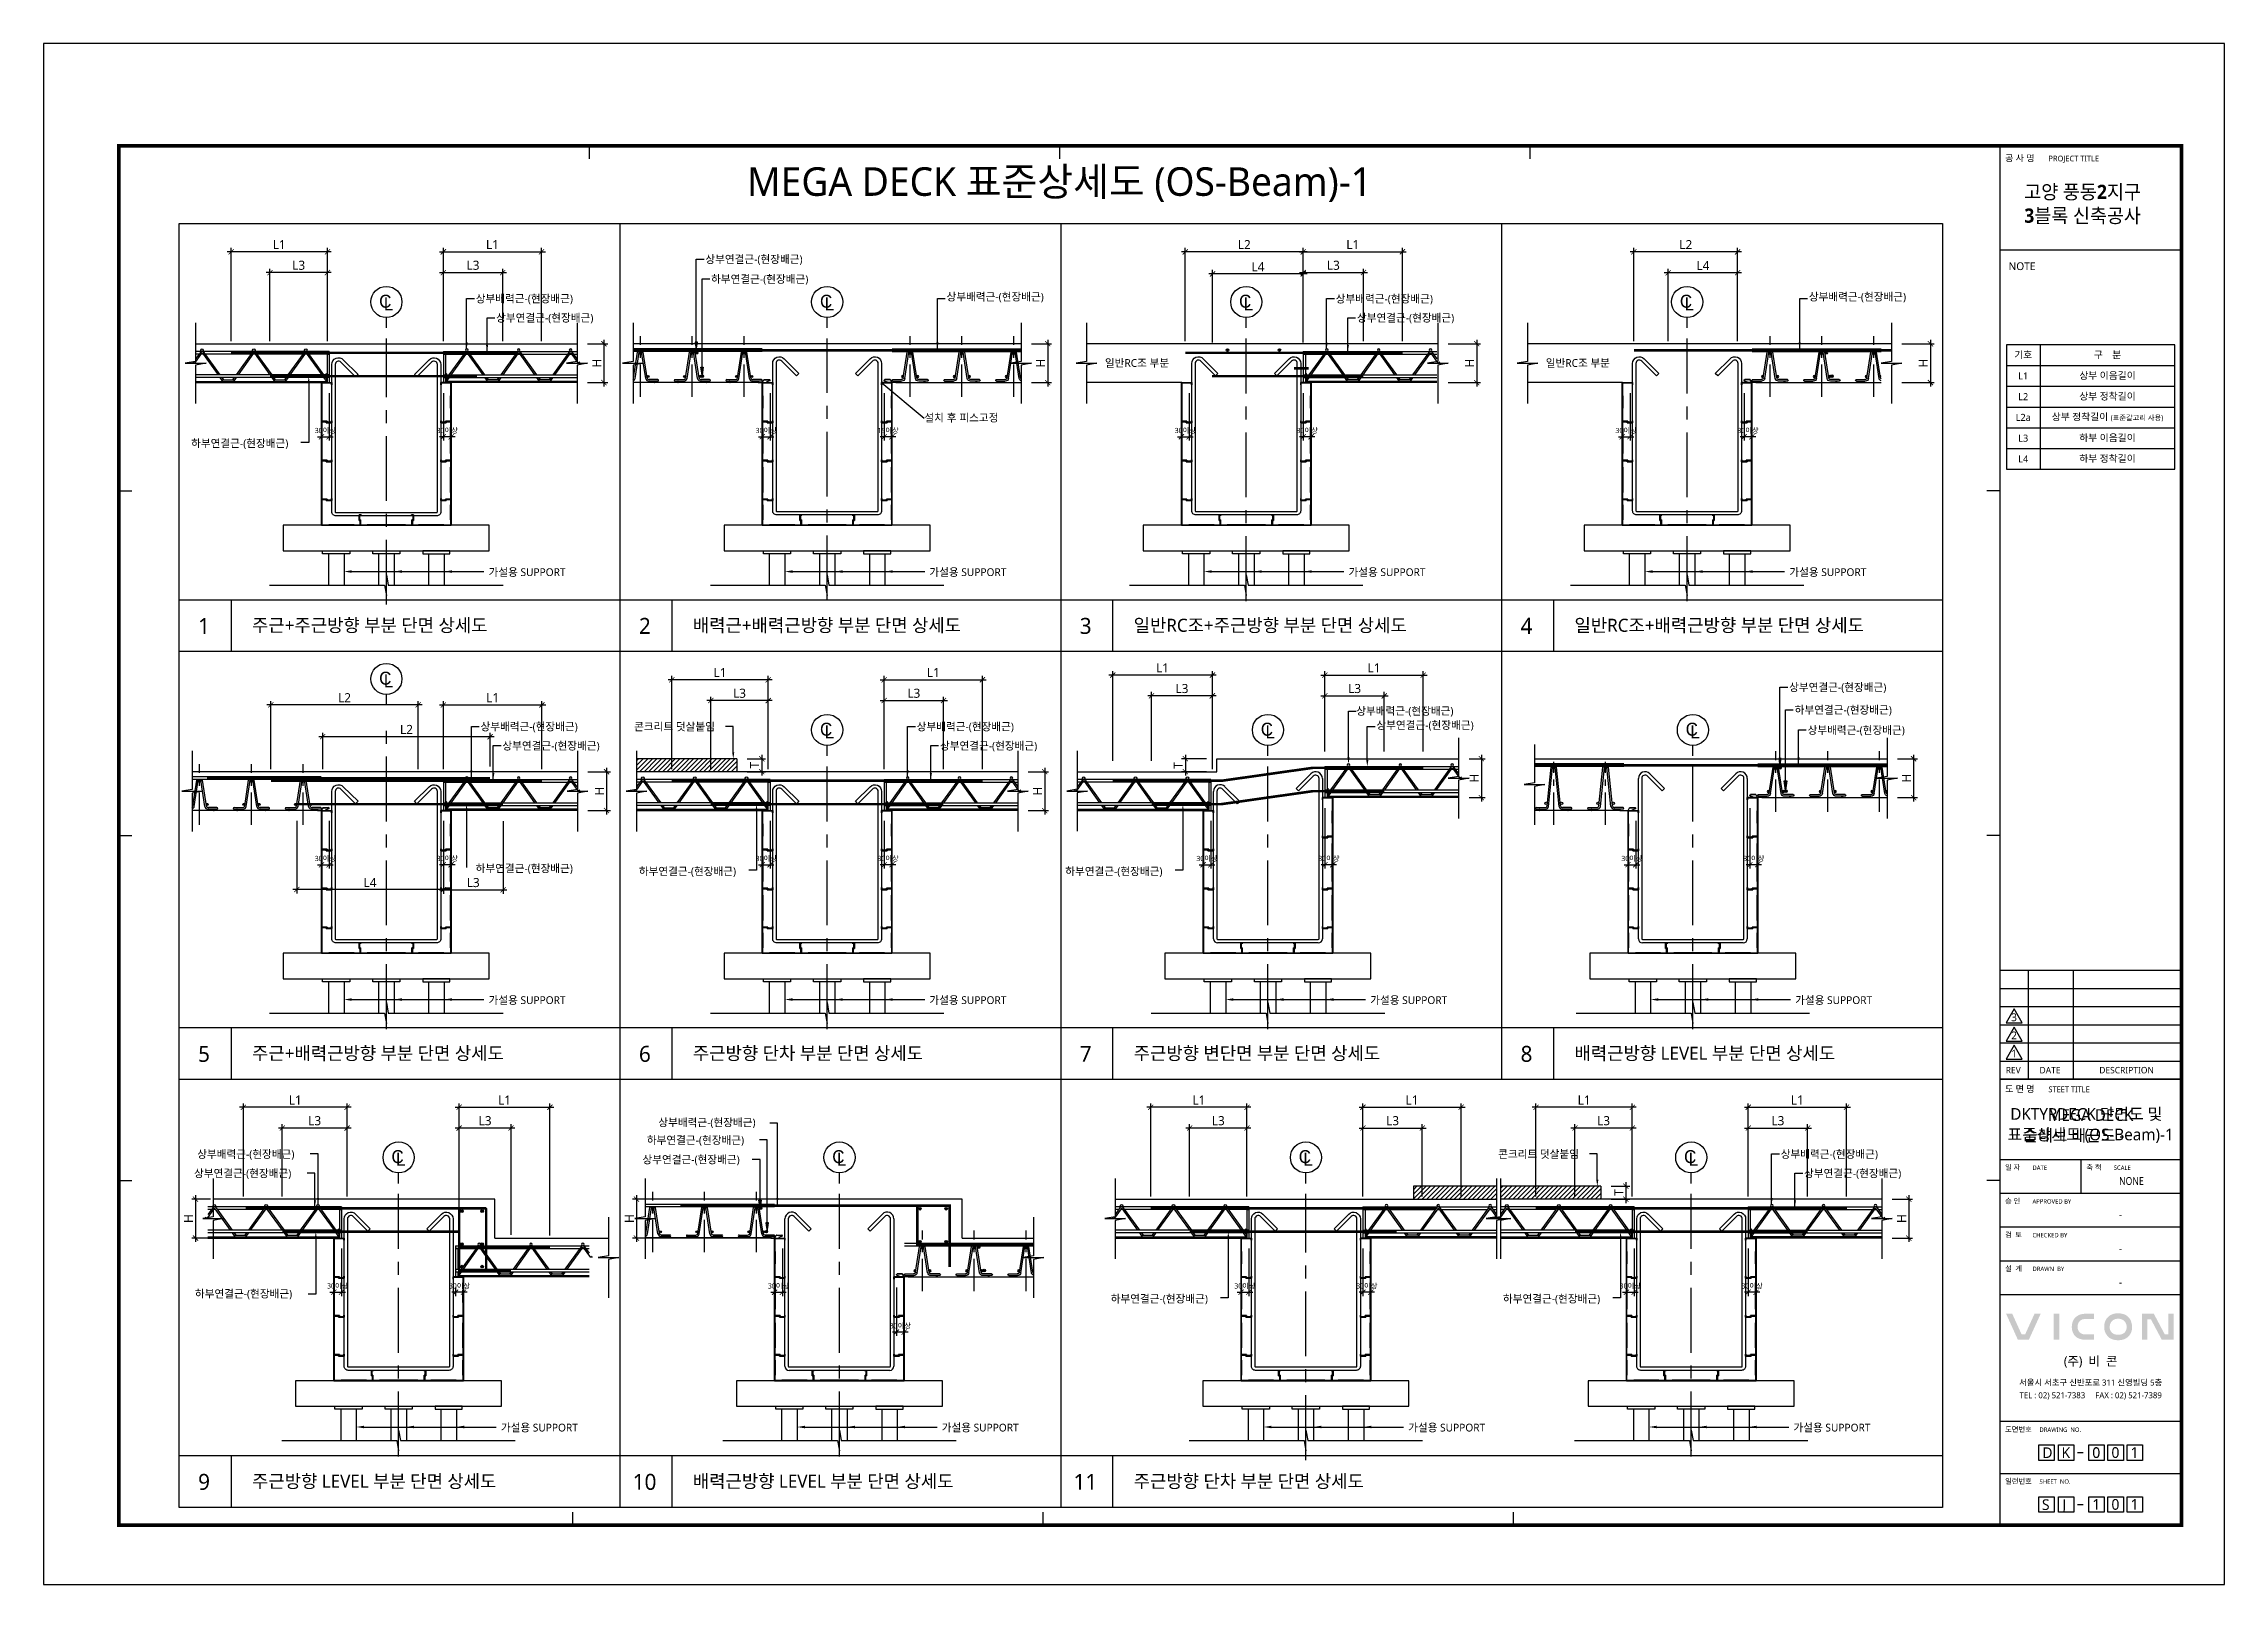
# Model space of a CAD drawing. Extents: x 10983 to 44623, y -18406 to 11294.
# Drawn here: x 11061 to 19471, y -18406 to -12466 of the extents above; entities that cross this region are included whole.
import ezdxf
from ezdxf import colors
from ezdxf.entities.mleader import LeaderData, LeaderLine
from ezdxf.enums import TextEntityAlignment as Align
from ezdxf.math import Vec2, Vec3

# ---------------------------------------------------------------- set-up
doc = ezdxf.new("R2010")
doc.units = 0
doc.header["$LTSCALE"] = 100
doc.header["$MEASUREMENT"] = 0
doc.header["$PDMODE"] = 3
doc.header["$PDSIZE"] = 10
for name, pattern in [('CEN', [62, 60, -1, 0, -1]), ('CENTERX2', [4, 2.5, -0.5, 0.5, -0.5]), ('HIDDEN', [0.375, 0.25, -0.125])]:
    doc.linetypes.add(name, pattern=pattern)
doc.layers.get('0').update_dxf_attribs({"linetype": 'CONTINUOUS'})
doc.layers.get('Defpoints').update_dxf_attribs({"color": 165, "linetype": 'CONTINUOUS'})
for name, color, linetype in [('-비콘 단부', 7, 'CONTINUOUS'), ('-상부연결근', 4, 'CONTINUOUS'), ('-하부연결근', 4, 'CONTINUOUS'), ('0-TEXT', 3, 'CONTINUOUS'), ('DECK-CEN', 1, 'CEN'), ('DECK-CON', 2, 'CONTINUOUS'), ('DECK-DIM', 255, 'CONTINUOUS'), ('DECK-HATCH', 251, 'CONTINUOUS'), ('DECK-JOINT BAR', 4, 'HIDDEN'), ('DECK-LATTICE', 7, 'CONTINUOUS'), ('DECK-MAIN BAR', 2, 'CONTINUOUS'), ('DECK-PG', 4, 'CONTINUOUS'), ('DECK-RC', 251, 'CONTINUOUS'), ('DECK-RC(ETC)', 252, 'CONTINUOUS'), ('DECK-TABLE', 7, 'CONTINUOUS'), ('DECK-TEX1', 6, 'CONTINUOUS'), ('DECK-TEXT', 7, 'CONTINUOUS'), ('DECK-TITLE TEXT', 3, 'CONTINUOUS'), ('DECK-TRANS', 3, 'CONTINUOUS'), ('DKT-TXT', 7, 'CONTINUOUS'), ('E2', 7, 'CONTINUOUS'), ('form', 7, 'CONTINUOUS'), ('form_TEX', 7, 'CONTINUOUS'), ('HAT', 8, 'CONTINUOUS'), ('NUMBER', 7, 'CONTINUOUS'), ('REVISION1', 10, 'CONTINUOUS'), ('TXT', 3, 'CONTINUOUS')]:
    doc.layers.add(name, color=color, linetype=linetype)
doc.styles.get("Standard").update_dxf_attribs({"font": ''})
doc.styles.add('SY Panel', font='malgun.ttf')
doc.styles.add('VICON TEXT', font='malgun.ttf')
doc.styles.add('굴림', font='Gulim.ttf')
doc.styles.add('맑은고딕', font='malgun.ttf')
doc.styles.get('Standard').set_extended_font_data('Haansoft Dotum')
doc.dimstyles.new('STDECK-DIM', dxfattribs={"dimtxt": 35, "dimasz": 20, "dimexe": 15, "dimexo": 40, "dimgap": 10, "dimtad": 1, "dimdec": 0, "dimtxsty": 'SY Panel', "dimblk": 'ARCHTICK', "dimcen": 2.5, "dimdle": 15, "dimclrd": 7, "dimclre": 7, "dimclrt": 6, "dimadec": 0, "dimazin": 0, "dimtfac": 1, "dimtdec": 0, "dimtmove": 0, "dimatfit": 3, "dimldrblk": 'ARCHTICK', "dimfxl": 1, "dimarcsym": 0})
doc.dimstyles.new('SY-SHAPE DIM', dxfattribs={"dimscale": 2.5, "dimtxt": 12, "dimasz": 7, "dimexe": 3, "dimexo": 3, "dimgap": 1.5, "dimtad": 1, "dimdec": 0, "dimlunit": 6, "dimtxsty": 'SY Panel', "dimcen": 2.5, "dimclrt": 4, "dimadec": 0, "dimazin": 0, "dimtfac": 1, "dimtdec": 0, "dimtix": 1, "dimtmove": 0, "dimatfit": 3, "dimfxl": 1, "dimarcsym": 0})

msp = doc.modelspace()

# ---------------------------------------------------------------- texts
at = {"layer": '-상부연결근', "color": 0, "style": 'VICON TEXT'}
for p in [(13612.5, -13312.6), (17792, -14962.8), (13370, -16783.6)]:
    msp.add_text('상부연결근-(현장배근)', height=30, dxfattribs=at).set_placement(p)
at = {"layer": '-하부연결근', "color": 0, "style": 'VICON TEXT'}
for p in [(13634.7, -13389), (17813.3, -15050), (13387, -16708.6)]:
    msp.add_text('하부연결근-(현장배근)', height=30, dxfattribs=at).set_placement(p)
at = {"layer": '0-TEXT', "style": 'VICON TEXT'}
for s, p in [('0', (18961, -17918.7)), ('0', (19035, -17918.7)), ('1', (19108.9, -17918.7)), ('1', (18961, -18118.7)), ('0', (19035, -18118.7)), ('1', (19108.9, -18118.7))]:
    msp.add_text(s, height=41.2, dxfattribs=at).set_placement(p)
at = {"layer": '0-TEXT', "attachment_point": 5, "style": '맑은고딕'}
for s, insert, char_height, width in [('MEGA DECK 표준상세도 (OS-Beam)-1', (14978.1, -13010.3), 110, 3770.247), ('MEGA DECK \\P표준상세도 (OS-Beam)-1', (18954.5, -16639.4), 45, 700)]:
    msp.add_mtext(s, dxfattribs=dict(at, insert=insert, char_height=char_height, width=width))
at = {"layer": '0-TEXT', "color": 3, "ltscale": 0.5, "insert": (18923.7, -13086.6), "char_height": 55, "width": 700, "attachment_point": 5, "style": '맑은고딕'}
msp.add_mtext('{\\fMalgun Gothic|b1|i0|c129|p50;\\W0.95;고양 풍동2지구 \\P3블록 신축공사}', dxfattribs=at)
at = {"layer": 'DECK-TABLE', "char_height": 27, "width": 150, "attachment_point": 5, "style": '맑은고딕'}
for s, insert in [('기호', (18694.9, -13667.4)), ('기호', (18694.9, -13667.4)), ('L1', (18694.9, -13747.4)), ('L1', (18694.9, -13747.4)), ('L2', (18694.9, -13827.4)), ('L2', (18694.9, -13827.4)), ('L2a', (18694.9, -13907.4)), ('L2a', (18694.9, -13907.4)), ('L3', (18694.9, -13987.4)), ('L3', (18694.9, -13987.4)), ('L4', (18694.9, -14067.4)), ('L4', (18694.9, -14067.4))]:
    msp.add_mtext(s, dxfattribs=dict(at, insert=insert))
at = {"layer": 'DECK-TABLE', "color": 2, "char_height": 27, "attachment_point": 5, "style": '맑은고딕'}
for s, insert, width in [('구    분', (19019.9, -13667.4), 150), ('구    분', (19019.9, -13667.4), 150), ('상부 이음길이', (19019.9, -13747.4), 457.597), ('상부 이음길이', (19019.9, -13747.4), 457.597), ('상부 정착길이', (19019.9, -13827.4), 457.597), ('상부 정착길이', (19019.9, -13827.4), 457.597), ('상부 정착길이 {\\H0.74074x;(표준갈고리 사용)}', (19019.9, -13907.4), 630.381), ('상부 정착길이 {\\H0.74074x;(표준갈고리 사용)}', (19019.9, -13907.4), 630.381), ('하부 이음길이', (19019.9, -13987.4), 457.597), ('하부 이음길이', (19019.9, -13987.4), 457.597), ('하부 정착길이', (19019.9, -14067.4), 457.597), ('하부 정착길이', (19019.9, -14067.4), 457.597)]:
    msp.add_mtext(s, dxfattribs=dict(at, insert=insert, width=width))
at = {"layer": 'DECK-TEX1', "color": 6, "linetype": 'ByBlock', "style": '굴림'}
for s, p in [('C', (12354.5, -13484.5)), ('L', (12372.5, -13494.5)), ('C', (14054.5, -13484.5)), ('L', (14072.5, -13494.5)), ('C', (15670.7, -13484.5)), ('L', (15688.8, -13494.5)), ('C', (17370.7, -13484.5)), ('L', (17388.8, -13494.5)), ('C', (12354.5, -14937.8)), ('L', (12372.5, -14947.8)), ('C', (14054.5, -15134.5)), ('L', (14072.5, -15144.5)), ('C', (15754.5, -15134.5)), ('L', (15772.5, -15144.5)), ('C', (17393.1, -15134.5)), ('L', (17411.1, -15144.5)), ('C', (12401.9, -16782.4)), ('C', (14101.9, -16782.4)), ('C', (15900.8, -16782.4)), ('C', (17386.7, -16782.4)), ('L', (12419.9, -16792.4)), ('L', (14119.9, -16792.4)), ('L', (15918.8, -16792.4)), ('L', (17404.7, -16792.4))]:
    msp.add_text(s, height=50, dxfattribs=at).set_placement(p)
at = {"layer": 'DECK-TEXT', "style": 'VICON TEXT'}
for s, p in [('상부배력근-(현장배근)', (12727.1, -13464.5)), ('상부배력근-(현장배근)', (14542.7, -13457.2)), ('상부배력근-(현장배근)', (16043.5, -13465.1)), ('상부배력근-(현장배근)', (17868.1, -13457.2)), ('상부연결근-(현장배근)', (12805.8, -13538.6)), ('상부연결근-(현장배근)', (16125.5, -13538.6)), ('일반RC조 부분', (15153.5, -13712.5)), ('일반RC조 부분', (16853.5, -13712.5)), ('하부연결근-(현장배근)', (11629.4, -14022.3)), ('가설용 SUPPORT', (12776.5, -14519)), ('가설용 SUPPORT', (14476.5, -14519)), ('가설용 SUPPORT', (16092.8, -14519)), ('가설용 SUPPORT', (17792.8, -14519)), ('상부배력근-(현장배근)', (16122.6, -15054.2)), ('상부배력근-(현장배근)', (12745.5, -15114.4)), ('콘크리트 덧살붙임', (13337.9, -15114.5)), ('상부배력근-(현장배근)', (14427.5, -15114.5)), ('상부연결근-(현장배근)', (16200.5, -15108.8)), ('상부배력근-(현장배근)', (17863.3, -15128)), ('상부연결근-(현장배근)', (12829.9, -15188.6)), ('상부연결근-(현장배근)', (14517.3, -15188.6)), ('하부연결근-(현장배근)', (12726.7, -15661)), ('하부연결근-(현장배근)', (13356.1, -15672.3)), ('하부연결근-(현장배근)', (15000.5, -15672.3)), ('가설용 SUPPORT', (12776.5, -16169)), ('가설용 SUPPORT', (14476.5, -16169)), ('가설용 SUPPORT', (16176.5, -16169)), ('가설용 SUPPORT', (17815.2, -16169)), ('상부배력근-(현장배근)', (13431.1, -16640.4)), ('상부배력근-(현장배근)', (11652.8, -16762.7)), ('콘크리트 덧살붙임', (16670.1, -16762.5)), ('상부배력근-(현장배근)', (17759.7, -16762.5)), ('상부연결근-(현장배근)', (11640.7, -16836.6)), ('상부연결근-(현장배근)', (17849.5, -16836.6)), ('하부연결근-(현장배근)', (11644.1, -17300.9)), ('하부연결근-(현장배근)', (15175.7, -17320.3)), ('하부연결근-(현장배근)', (16688.4, -17320.3)), ('가설용 SUPPORT', (12823.9, -17817)), ('가설용 SUPPORT', (14523.9, -17817)), ('가설용 SUPPORT', (16322.9, -17817)), ('가설용 SUPPORT', (17808.7, -17817))]:
    msp.add_text(s, height=30, dxfattribs=at).set_placement(p)
at = {"layer": 'DECK-TITLE TEXT', "color": 3, "style": 'VICON TEXT'}
for s, height, p in [('1', 61.4, (11656.4, -14741.8)), ('주근+주근방향 부분 단면 상세도', 50.257, (11864.1, -14733.9)), ('2', 61.4, (13356.4, -14741.8)), ('배력근+배력근방향 부분 단면 상세도', 50.257, (13564.1, -14733.9)), ('3', 61.4, (15056.4, -14741.8)), ('일반RC조+주근방향 부분 단면 상세도', 50.257, (15264.1, -14733.9)), ('4', 61.4, (16756.4, -14741.8)), ('일반RC조+배력근방향 부분 단면 상세도', 50.257, (16964.1, -14733.9)), ('5', 61.4, (11656.4, -16391.8)), ('주근+배력근방향 부분 단면 상세도', 50.257, (11864.1, -16383.9)), ('6', 61.4, (13356.4, -16391.8)), ('주근방향 단차 부분 단면 상세도', 50.257, (13564.1, -16383.9)), ('7', 61.4, (15056.4, -16391.8)), ('주근방향 변단면 부분 단면 상세도', 50.257, (15264.1, -16383.9)), ('8', 61.4, (16756.4, -16391.8)), ('배력근방향 LEVEL 부분 단면 상세도', 50.257, (16964.1, -16383.9)), ('9', 61.4, (11656.4, -18041.8)), ('주근방향 LEVEL 부분 단면 상세도', 50.257, (11864.1, -18033.9)), ('10', 61.43, (13332.3, -18041.8)), ('배력근방향 LEVEL 부분 단면 상세도', 50.257, (13564.1, -18033.9)), ('11', 61.43, (15032.3, -18041.8)), ('주근방향 단차 부분 단면 상세도', 50.257, (15264.1, -18033.9))]:
    msp.add_text(s, height=height, dxfattribs=at).set_placement(p)
at = {"layer": 'form', "style": 'VICON TEXT'}
for s, p in [('D', (18768.6, -17919.3)), ('K', (18842.5, -17919.3)), ('S', (18767, -18119.5)), ('J', (18845.7, -18119.5))]:
    msp.add_text(s, height=41, dxfattribs=at).set_placement(p)
at = {"layer": 'form_TEX', "ltscale": 2}
for s, height, style, p in [('공 사 명', 25, 'VICON TEXT', (18624.9, -12920.3)), ('PROJECT TITLE', 22, 'VICON TEXT', (18792, -12920.3)), ('도 면 명', 25, '맑은고딕', (18624.9, -16508.9)), ('STEET TITLE', 22, '맑은고딕', (18792, -16508.9)), ('일 자', 20, 'VICON TEXT', (18624.9, -16808.5)), ('DATE', 17, 'VICON TEXT', (18730.5, -16808.5)), ('축 척', 20, 'VICON TEXT', (18938.5, -16808.5)), ('SCALE', 17, 'VICON TEXT', (19044, -16808.5)), ('승 인', 20, 'VICON TEXT', (18624.9, -16938.5)), ('APPROVED BY', 17, 'VICON TEXT', (18730.5, -16938.5)), ('검  토', 20, 'VICON TEXT', (18624.9, -17068.5)), ('CHECKED BY', 17, 'VICON TEXT', (18730.5, -17068.5)), ('설  계', 20, 'VICON TEXT', (18624.9, -17198.5)), ('DRAWN  BY', 17, 'VICON TEXT', (18730.5, -17198.5)), ('도면번호', 20, 'VICON TEXT', (18624.9, -17818.5)), ('DRAWING  NO.', 17, 'VICON TEXT', (18757.6, -17818.5)), ('일련번호', 20, 'VICON TEXT', (18624.9, -18018.5)), ('SHEET  NO.', 17, 'VICON TEXT', (18757.6, -18018.5))]:
    msp.add_text(s, height=height, dxfattribs=dict(at, style=style)).set_placement(p)
at = {"layer": 'form_TEX', "color": 1, "ltscale": 2, "style": 'VICON TEXT'}
msp.add_text('NOTE', height=30, dxfattribs=at).set_placement((18638.3, -13339.4))
at = {"layer": 'form_TEX', "style": 'VICON TEXT'}
for s, p in [('REV', (18627.3, -16436.4)), ('DATE', (18757.8, -16436.4)), ('DESCRIPTION', (18988, -16436.4))]:
    msp.add_text(s, height=25, dxfattribs=at).set_placement(p)
at = {"layer": 'NUMBER', "ltscale": 0.5, "style": '맑은고딕'}
msp.add_text('0', height=41, dxfattribs=at).set_placement((18961.4, -17919.3))
at = {"layer": 'REVISION1', "ltscale": 2, "style": 'VICON TEXT'}
for s, p in [('3', (18659.5, -16220.1)), ('2', (18659.5, -16290.1)), ('1', (18659.5, -16360.1))]:
    msp.add_text(s, height=30, dxfattribs=at).set_placement(p, align=Align.MIDDLE_CENTER)
at = {"layer": 'TXT', "style": 'VICON TEXT'}
for s, p in [('DECK 단면도 및', (18825.9, -16615.3)), ('슬래브 배근도 -', (18696.1, -16698.3))]:
    msp.add_text(s, height=45, dxfattribs=at).set_placement(p)
at = {"layer": 'TXT', "style": 'VICON TEXT', "width": 0.85}
msp.add_text('NONE', height=30, dxfattribs=at).set_placement((19111.9, -16866.2), align=Align.CENTER)
at = {"layer": 'TXT', "style": 'VICON TEXT'}
for p in [(19070.2, -16996.2), (19070.2, -17126.2), (19070.2, -17256.2)]:
    msp.add_text('-', height=30, dxfattribs=at).set_placement(p, align=Align.CENTER)
at = {"layer": 'TXT', "ltscale": 0.5, "style": 'VICON TEXT'}
msp.add_attdef('DKTYR', text='MEGA', height=45, dxfattribs=at).set_placement((18826.4, -16615.3), align=Align.RIGHT)

# ---------------------------------------------------------------- blocks, each defined once
blk = doc.blocks.new('_ArchTick')
at = {"color": 0, "linetype": 'ByBlock', "const_width": 0.15}
blk.add_lwpolyline([(-0.5, -0.5), (0.5, 0.5)], dxfattribs=at)
blk = doc.blocks.new('*D487')
at = {"layer": 'DECK-DIM', "color": 7, "lineweight": -2}
for p, q in [((15903.4, -13349), (16165.5, -13349)), ((15918.4, -13613.3), (15918.4, -13334)), ((16150.5, -13613.3), (16150.5, -13334))]:
    blk.add_line(p, q, dxfattribs=at)
at = {"layer": 'Defpoints', "color": 0, "ltscale": 0.5}
for p in [(16150.5, -13349), (15918.4, -13653.3), (16150.5, -13653.3)]:
    blk.add_point(p, dxfattribs=at)
at = {"layer": 'DECK-DIM', "color": 7, "lineweight": -2, "ltscale": 0.5, "xscale": 20, "yscale": 20, "zscale": 20, "rotation": 180}
blk.add_blockref('_ArchTick', (15918.4, -13349), dxfattribs=at)
at = {"layer": 'DECK-DIM', "color": 7, "lineweight": -2, "ltscale": 0.5, "xscale": 20, "yscale": 20, "zscale": 20}
blk.add_blockref('_ArchTick', (16150.5, -13349), dxfattribs=at)
at = {"layer": 'DECK-DIM', "color": 6, "ltscale": 0.5, "insert": (16034.4, -13320.9), "char_height": 35, "attachment_point": 5, "style": 'SY Panel'}
blk.add_mtext('L3', dxfattribs=at)
blk = doc.blocks.new('*D488')
at = {"layer": 'DECK-DIM', "color": 7, "lineweight": -2}
for p, q in [((15933.4, -13354), (15553.6, -13354)), ((15568.6, -13618.3), (15568.6, -13339)), ((15918.4, -13618.3), (15918.4, -13339))]:
    blk.add_line(p, q, dxfattribs=at)
at = {"layer": 'Defpoints', "color": 0, "ltscale": 0.5}
for p in [(15568.6, -13354), (15568.6, -13658.3), (15918.4, -13658.3)]:
    blk.add_point(p, dxfattribs=at)
at = {"layer": 'DECK-DIM', "color": 7, "lineweight": -2, "ltscale": 0.5, "xscale": 20, "yscale": 20, "zscale": 20, "rotation": 180}
blk.add_blockref('_ArchTick', (15568.6, -13354), dxfattribs=at)
at = {"layer": 'DECK-DIM', "color": 7, "lineweight": -2, "ltscale": 0.5, "xscale": 20, "yscale": 20, "zscale": 20}
blk.add_blockref('_ArchTick', (15918.4, -13354), dxfattribs=at)
at = {"layer": 'DECK-DIM', "color": 6, "ltscale": 0.5, "insert": (15743.5, -13326.5), "char_height": 35, "attachment_point": 5, "style": 'SY Panel'}
blk.add_mtext('L4', dxfattribs=at)
blk = doc.blocks.new('*D489')
at = {"layer": 'DECK-DIM', "color": 7, "lineweight": -2}
for p, q in [((15903.4, -13269), (16315.5, -13269)), ((15918.4, -13613.3), (15918.4, -13254)), ((16300.5, -13613.3), (16300.5, -13254))]:
    blk.add_line(p, q, dxfattribs=at)
at = {"layer": 'Defpoints', "color": 0, "ltscale": 0.5}
for p in [(16300.5, -13269), (15918.4, -13653.3), (16300.5, -13653.3)]:
    blk.add_point(p, dxfattribs=at)
at = {"layer": 'DECK-DIM', "color": 7, "lineweight": -2, "ltscale": 0.5, "xscale": 20, "yscale": 20, "zscale": 20, "rotation": 180}
blk.add_blockref('_ArchTick', (15918.4, -13269), dxfattribs=at)
at = {"layer": 'DECK-DIM', "color": 7, "lineweight": -2, "ltscale": 0.5, "xscale": 20, "yscale": 20, "zscale": 20}
blk.add_blockref('_ArchTick', (16300.5, -13269), dxfattribs=at)
at = {"layer": 'DECK-DIM', "color": 6, "ltscale": 0.5, "insert": (16109.4, -13241.1), "char_height": 35, "attachment_point": 5, "style": 'SY Panel'}
blk.add_mtext('L1', dxfattribs=at)
blk = doc.blocks.new('*D490')
at = {"layer": 'DECK-DIM', "color": 7, "lineweight": -2}
for p, q in [((15933.4, -13269), (15448.4, -13269)), ((15463.4, -13613.3), (15463.4, -13254)), ((15918.4, -13613.3), (15918.4, -13254))]:
    blk.add_line(p, q, dxfattribs=at)
at = {"layer": 'Defpoints', "color": 0, "ltscale": 0.5}
for p in [(15463.4, -13269), (15463.4, -13653.3), (15918.4, -13653.3)]:
    blk.add_point(p, dxfattribs=at)
at = {"layer": 'DECK-DIM', "color": 7, "lineweight": -2, "ltscale": 0.5, "xscale": 20, "yscale": 20, "zscale": 20, "rotation": 180}
blk.add_blockref('_ArchTick', (15463.4, -13269), dxfattribs=at)
at = {"layer": 'DECK-DIM', "color": 7, "lineweight": -2, "ltscale": 0.5, "xscale": 20, "yscale": 20, "zscale": 20}
blk.add_blockref('_ArchTick', (15918.4, -13269), dxfattribs=at)
at = {"layer": 'DECK-DIM', "color": 6, "ltscale": 0.5, "insert": (15690.9, -13241.2), "char_height": 35, "attachment_point": 5, "style": 'SY Panel'}
blk.add_mtext('L2', dxfattribs=at)
blk = doc.blocks.new('*D491')
at = {"layer": 'DECK-DIM', "color": 7, "lineweight": -2}
for p, q in [((16477.3, -13623.3), (16602.3, -13623.3)), ((16587.3, -13608.3), (16587.3, -13788.3)), ((16477.3, -13773.3), (16602.3, -13773.3))]:
    blk.add_line(p, q, dxfattribs=at)
at = {"layer": 'Defpoints', "color": 0, "ltscale": 0.5}
for p in [(16437.3, -13623.3), (16437.3, -13773.3), (16587.3, -13773.3)]:
    blk.add_point(p, dxfattribs=at)
at = {"layer": 'DECK-DIM', "color": 7, "lineweight": -2, "ltscale": 0.5, "xscale": 20, "yscale": 20, "zscale": 20}
for p, rotation in [((16587.3, -13623.3), 90), ((16587.3, -13773.3), 270)]:
    blk.add_blockref('_ArchTick', p, dxfattribs=dict(at, rotation=rotation))
at = {"layer": 'DECK-DIM', "color": 6, "ltscale": 0.5, "insert": (16559.8, -13698.3), "char_height": 35, "attachment_point": 5, "rotation": 90, "style": 'SY Panel'}
blk.add_mtext('H', dxfattribs=at)
blk = doc.blocks.new('*D492')
at = {"layer": 'DECK-DIM', "color": 7, "linetype": 'ByBlock', "lineweight": -2}
for p, q in [((12132.1, -13825), (12132.1, -13997)), ((12162.1, -13813.3), (12162.1, -13997)), ((12117.1, -13982), (12177.1, -13982))]:
    blk.add_line(p, q, dxfattribs=at)
at = {"layer": 'Defpoints', "color": 0, "ltscale": 0.5}
for p in [(12132.1, -13785), (12162.1, -13773.3), (12162.1, -13982)]:
    blk.add_point(p, dxfattribs=at)
at = {"layer": 'DECK-DIM', "color": 7, "lineweight": -2, "ltscale": 0.5, "xscale": 20, "yscale": 20, "zscale": 20, "rotation": 180}
blk.add_blockref('_ArchTick', (12132.1, -13982), dxfattribs=at)
at = {"layer": 'DECK-DIM', "color": 7, "lineweight": -2, "ltscale": 0.5, "xscale": 20, "yscale": 20, "zscale": 20}
blk.add_blockref('_ArchTick', (12162.1, -13982), dxfattribs=at)
at = {"layer": 'DECK-DIM', "color": 6, "ltscale": 0.5, "insert": (12147.1, -13958.9), "char_height": 35, "attachment_point": 5, "style": 'SY Panel'}
blk.add_mtext('{\\H0.57143x;30이상}', dxfattribs=at)
blk = doc.blocks.new('*D493')
at = {"layer": 'DECK-DIM', "color": 7, "linetype": 'ByBlock', "lineweight": -2}
for p, q in [((12602.1, -13813.3), (12602.1, -13997)), ((12632.1, -13825), (12632.1, -13997)), ((12647.1, -13982), (12587.1, -13982))]:
    blk.add_line(p, q, dxfattribs=at)
at = {"layer": 'Defpoints', "color": 0, "ltscale": 0.5}
for p in [(12602.1, -13773.3), (12632.1, -13785), (12602.1, -13982)]:
    blk.add_point(p, dxfattribs=at)
at = {"layer": 'DECK-DIM', "color": 7, "lineweight": -2, "ltscale": 0.5, "xscale": 20, "yscale": 20, "zscale": 20, "rotation": 180}
blk.add_blockref('_ArchTick', (12602.1, -13982), dxfattribs=at)
at = {"layer": 'DECK-DIM', "color": 7, "lineweight": -2, "ltscale": 0.5, "xscale": 20, "yscale": 20, "zscale": 20}
blk.add_blockref('_ArchTick', (12632.1, -13982), dxfattribs=at)
at = {"layer": 'DECK-DIM', "color": 6, "ltscale": 0.5, "insert": (12617.1, -13958.9), "char_height": 35, "attachment_point": 5, "style": 'SY Panel'}
blk.add_mtext('{\\H0.57143x;30이상}', dxfattribs=at)
blk = doc.blocks.new('*D494')
at = {"layer": 'DECK-DIM', "color": 7, "lineweight": -2}
for p, q in [((12170, -13269), (11768.5, -13269)), ((11783.5, -13613.3), (11783.5, -13254)), ((12155, -13613.3), (12155, -13254))]:
    blk.add_line(p, q, dxfattribs=at)
at = {"layer": 'Defpoints', "color": 0, "ltscale": 0.5}
for p in [(11783.5, -13269), (11783.5, -13653.3), (12155, -13653.3)]:
    blk.add_point(p, dxfattribs=at)
at = {"layer": 'DECK-DIM', "color": 7, "lineweight": -2, "ltscale": 0.5, "xscale": 20, "yscale": 20, "zscale": 20, "rotation": 180}
blk.add_blockref('_ArchTick', (11783.5, -13269), dxfattribs=at)
at = {"layer": 'DECK-DIM', "color": 7, "lineweight": -2, "ltscale": 0.5, "xscale": 20, "yscale": 20, "zscale": 20}
blk.add_blockref('_ArchTick', (12155, -13269), dxfattribs=at)
at = {"layer": 'DECK-DIM', "color": 6, "ltscale": 0.5, "insert": (11969.2, -13241.1), "char_height": 35, "attachment_point": 5, "style": 'SY Panel'}
blk.add_mtext('L1', dxfattribs=at)
blk = doc.blocks.new('*D495')
at = {"layer": 'DECK-DIM', "color": 7, "lineweight": -2}
for p, q in [((12587.1, -13269), (12995.9, -13269)), ((12602.1, -13613.3), (12602.1, -13254)), ((12980.9, -13613.3), (12980.9, -13254))]:
    blk.add_line(p, q, dxfattribs=at)
at = {"layer": 'Defpoints', "color": 0, "ltscale": 0.5}
for p in [(12980.9, -13269), (12602.1, -13653.3), (12980.9, -13653.3)]:
    blk.add_point(p, dxfattribs=at)
at = {"layer": 'DECK-DIM', "color": 7, "lineweight": -2, "ltscale": 0.5, "xscale": 20, "yscale": 20, "zscale": 20, "rotation": 180}
blk.add_blockref('_ArchTick', (12602.1, -13269), dxfattribs=at)
at = {"layer": 'DECK-DIM', "color": 7, "lineweight": -2, "ltscale": 0.5, "xscale": 20, "yscale": 20, "zscale": 20}
blk.add_blockref('_ArchTick', (12980.9, -13269), dxfattribs=at)
at = {"layer": 'DECK-DIM', "color": 6, "ltscale": 0.5, "insert": (12791.5, -13241.1), "char_height": 35, "attachment_point": 5, "style": 'SY Panel'}
blk.add_mtext('L1', dxfattribs=at)
blk = doc.blocks.new('*D496')
at = {"layer": 'DECK-DIM', "color": 7, "lineweight": -2}
for p, q in [((12170, -13349), (11918.5, -13349)), ((11933.5, -13613.3), (11933.5, -13334)), ((12155, -13613.3), (12155, -13334))]:
    blk.add_line(p, q, dxfattribs=at)
at = {"layer": 'Defpoints', "color": 0, "ltscale": 0.5}
for p in [(11933.5, -13349), (11933.5, -13653.3), (12155, -13653.3)]:
    blk.add_point(p, dxfattribs=at)
at = {"layer": 'DECK-DIM', "color": 7, "lineweight": -2, "ltscale": 0.5, "xscale": 20, "yscale": 20, "zscale": 20, "rotation": 180}
blk.add_blockref('_ArchTick', (11933.5, -13349), dxfattribs=at)
at = {"layer": 'DECK-DIM', "color": 7, "lineweight": -2, "ltscale": 0.5, "xscale": 20, "yscale": 20, "zscale": 20}
blk.add_blockref('_ArchTick', (12155, -13349), dxfattribs=at)
at = {"layer": 'DECK-DIM', "color": 6, "ltscale": 0.5, "insert": (12044.2, -13320.9), "char_height": 35, "attachment_point": 5, "style": 'SY Panel'}
blk.add_mtext('L3', dxfattribs=at)
blk = doc.blocks.new('*D497')
at = {"layer": 'DECK-DIM', "color": 7, "lineweight": -2}
for p, q in [((12587.1, -13349), (12845.9, -13349)), ((12602.1, -13613.3), (12602.1, -13334)), ((12830.9, -13613.3), (12830.9, -13334))]:
    blk.add_line(p, q, dxfattribs=at)
at = {"layer": 'Defpoints', "color": 0, "ltscale": 0.5}
for p in [(12830.9, -13349), (12602.1, -13653.3), (12830.9, -13653.3)]:
    blk.add_point(p, dxfattribs=at)
at = {"layer": 'DECK-DIM', "color": 7, "lineweight": -2, "ltscale": 0.5, "xscale": 20, "yscale": 20, "zscale": 20, "rotation": 180}
blk.add_blockref('_ArchTick', (12602.1, -13349), dxfattribs=at)
at = {"layer": 'DECK-DIM', "color": 7, "lineweight": -2, "ltscale": 0.5, "xscale": 20, "yscale": 20, "zscale": 20}
blk.add_blockref('_ArchTick', (12830.9, -13349), dxfattribs=at)
at = {"layer": 'DECK-DIM', "color": 6, "ltscale": 0.5, "insert": (12716.5, -13320.9), "char_height": 35, "attachment_point": 5, "style": 'SY Panel'}
blk.add_mtext('L3', dxfattribs=at)
blk = doc.blocks.new('*D498')
at = {"layer": 'DECK-DIM', "color": 7, "lineweight": -2}
for p, q in [((13157.6, -13623.3), (13236.1, -13623.3)), ((13221.1, -13608.3), (13221.1, -13788.3)), ((13157.6, -13773.3), (13236.1, -13773.3))]:
    blk.add_line(p, q, dxfattribs=at)
at = {"layer": 'Defpoints', "color": 0, "ltscale": 0.5}
for p in [(13117.6, -13623.3), (13117.6, -13773.3), (13221.1, -13773.3)]:
    blk.add_point(p, dxfattribs=at)
at = {"layer": 'DECK-DIM', "color": 7, "lineweight": -2, "ltscale": 0.5, "xscale": 20, "yscale": 20, "zscale": 20}
for p, rotation in [((13221.1, -13623.3), 90), ((13221.1, -13773.3), 270)]:
    blk.add_blockref('_ArchTick', p, dxfattribs=dict(at, rotation=rotation))
at = {"layer": 'DECK-DIM', "color": 6, "ltscale": 0.5, "insert": (13193.6, -13698.3), "char_height": 35, "attachment_point": 5, "rotation": 90, "style": 'SY Panel'}
blk.add_mtext('H', dxfattribs=at)
blk = doc.blocks.new('*D499')
at = {"layer": 'DECK-DIM', "color": 7, "lineweight": -2}
for p, q in [((14870.6, -13623.3), (14947.8, -13623.3)), ((14932.8, -13608.3), (14932.8, -13788.3)), ((14870.6, -13773.3), (14947.8, -13773.3))]:
    blk.add_line(p, q, dxfattribs=at)
at = {"layer": 'Defpoints', "color": 0, "ltscale": 0.5}
for p in [(14830.6, -13623.3), (14830.6, -13773.3), (14932.8, -13773.3)]:
    blk.add_point(p, dxfattribs=at)
at = {"layer": 'DECK-DIM', "color": 7, "lineweight": -2, "ltscale": 0.5, "xscale": 20, "yscale": 20, "zscale": 20}
for p, rotation in [((14932.8, -13623.3), 90), ((14932.8, -13773.3), 270)]:
    blk.add_blockref('_ArchTick', p, dxfattribs=dict(at, rotation=rotation))
at = {"layer": 'DECK-DIM', "color": 6, "ltscale": 0.5, "insert": (14905.3, -13698.3), "char_height": 35, "attachment_point": 5, "rotation": 90, "style": 'SY Panel'}
blk.add_mtext('H', dxfattribs=at)
blk = doc.blocks.new('*D500')
at = {"layer": 'DECK-DIM', "color": 7, "linetype": 'ByBlock', "lineweight": -2}
for p, q in [((13832.1, -13825), (13832.1, -13997)), ((13862.1, -13813.3), (13862.1, -13997)), ((13817.1, -13982), (13877.1, -13982))]:
    blk.add_line(p, q, dxfattribs=at)
at = {"layer": 'Defpoints', "color": 0, "ltscale": 0.5}
for p in [(13832.1, -13785), (13862.1, -13773.3), (13862.1, -13982)]:
    blk.add_point(p, dxfattribs=at)
at = {"layer": 'DECK-DIM', "color": 7, "lineweight": -2, "ltscale": 0.5, "xscale": 20, "yscale": 20, "zscale": 20, "rotation": 180}
blk.add_blockref('_ArchTick', (13832.1, -13982), dxfattribs=at)
at = {"layer": 'DECK-DIM', "color": 7, "lineweight": -2, "ltscale": 0.5, "xscale": 20, "yscale": 20, "zscale": 20}
blk.add_blockref('_ArchTick', (13862.1, -13982), dxfattribs=at)
at = {"layer": 'DECK-DIM', "color": 6, "ltscale": 0.5, "insert": (13847.1, -13958.9), "char_height": 35, "attachment_point": 5, "style": 'SY Panel'}
blk.add_mtext('{\\H0.57143x;30이상}', dxfattribs=at)
blk = doc.blocks.new('*D501')
at = {"layer": 'DECK-DIM', "color": 7, "linetype": 'ByBlock', "lineweight": -2}
for p, q in [((14302.1, -13813.3), (14302.1, -13997)), ((14332.1, -13825), (14332.1, -13997)), ((14347.1, -13982), (14287.1, -13982))]:
    blk.add_line(p, q, dxfattribs=at)
at = {"layer": 'Defpoints', "color": 0, "ltscale": 0.5}
for p in [(14302.1, -13773.3), (14332.1, -13785), (14302.1, -13982)]:
    blk.add_point(p, dxfattribs=at)
at = {"layer": 'DECK-DIM', "color": 7, "lineweight": -2, "ltscale": 0.5, "xscale": 20, "yscale": 20, "zscale": 20, "rotation": 180}
blk.add_blockref('_ArchTick', (14302.1, -13982), dxfattribs=at)
at = {"layer": 'DECK-DIM', "color": 7, "lineweight": -2, "ltscale": 0.5, "xscale": 20, "yscale": 20, "zscale": 20}
blk.add_blockref('_ArchTick', (14332.1, -13982), dxfattribs=at)
at = {"layer": 'DECK-DIM', "color": 6, "ltscale": 0.5, "insert": (14317.1, -13958.9), "char_height": 35, "attachment_point": 5, "style": 'SY Panel'}
blk.add_mtext('{\\H0.57143x;15이상}', dxfattribs=at)
blk = doc.blocks.new('*D502')
at = {"layer": 'DECK-DIM', "color": 7, "linetype": 'ByBlock', "lineweight": -2}
for p, q in [((15448.4, -13825), (15448.4, -13997)), ((15478.4, -13813.3), (15478.4, -13997)), ((15433.4, -13982), (15493.4, -13982))]:
    blk.add_line(p, q, dxfattribs=at)
at = {"layer": 'Defpoints', "color": 0, "ltscale": 0.5}
for p in [(15448.4, -13785), (15478.4, -13773.3), (15478.4, -13982)]:
    blk.add_point(p, dxfattribs=at)
at = {"layer": 'DECK-DIM', "color": 7, "lineweight": -2, "ltscale": 0.5, "xscale": 20, "yscale": 20, "zscale": 20, "rotation": 180}
blk.add_blockref('_ArchTick', (15448.4, -13982), dxfattribs=at)
at = {"layer": 'DECK-DIM', "color": 7, "lineweight": -2, "ltscale": 0.5, "xscale": 20, "yscale": 20, "zscale": 20}
blk.add_blockref('_ArchTick', (15478.4, -13982), dxfattribs=at)
at = {"layer": 'DECK-DIM', "color": 6, "ltscale": 0.5, "insert": (15463.4, -13958.9), "char_height": 35, "attachment_point": 5, "style": 'SY Panel'}
blk.add_mtext('{\\H0.57143x;30이상}', dxfattribs=at)
blk = doc.blocks.new('*D503')
at = {"layer": 'DECK-DIM', "color": 7, "linetype": 'ByBlock', "lineweight": -2}
for p, q in [((15918.4, -13813.3), (15918.4, -13997)), ((15948.4, -13825), (15948.4, -13997)), ((15963.4, -13982), (15903.4, -13982))]:
    blk.add_line(p, q, dxfattribs=at)
at = {"layer": 'Defpoints', "color": 0, "ltscale": 0.5}
for p in [(15918.4, -13773.3), (15948.4, -13785), (15918.4, -13982)]:
    blk.add_point(p, dxfattribs=at)
at = {"layer": 'DECK-DIM', "color": 7, "lineweight": -2, "ltscale": 0.5, "xscale": 20, "yscale": 20, "zscale": 20, "rotation": 180}
blk.add_blockref('_ArchTick', (15918.4, -13982), dxfattribs=at)
at = {"layer": 'DECK-DIM', "color": 7, "lineweight": -2, "ltscale": 0.5, "xscale": 20, "yscale": 20, "zscale": 20}
blk.add_blockref('_ArchTick', (15948.4, -13982), dxfattribs=at)
at = {"layer": 'DECK-DIM', "color": 6, "ltscale": 0.5, "insert": (15933.4, -13958.9), "char_height": 35, "attachment_point": 5, "style": 'SY Panel'}
blk.add_mtext('{\\H0.57143x;30이상}', dxfattribs=at)
blk = doc.blocks.new('*D504')
at = {"layer": 'DECK-DIM', "color": 7, "lineweight": -2}
for p, q in [((17608.4, -13269), (17178.4, -13269)), ((17193.4, -13613.3), (17193.4, -13254)), ((17593.4, -13613.3), (17593.4, -13254))]:
    blk.add_line(p, q, dxfattribs=at)
at = {"layer": 'Defpoints', "color": 0, "ltscale": 0.5}
for p in [(17193.4, -13269), (17193.4, -13653.3), (17593.4, -13653.3)]:
    blk.add_point(p, dxfattribs=at)
at = {"layer": 'DECK-DIM', "color": 7, "lineweight": -2, "ltscale": 0.5, "xscale": 20, "yscale": 20, "zscale": 20, "rotation": 180}
blk.add_blockref('_ArchTick', (17193.4, -13269), dxfattribs=at)
at = {"layer": 'DECK-DIM', "color": 7, "lineweight": -2, "ltscale": 0.5, "xscale": 20, "yscale": 20, "zscale": 20}
blk.add_blockref('_ArchTick', (17593.4, -13269), dxfattribs=at)
at = {"layer": 'DECK-DIM', "color": 6, "ltscale": 0.5, "insert": (17393.4, -13241.2), "char_height": 35, "attachment_point": 5, "style": 'SY Panel'}
blk.add_mtext('L2', dxfattribs=at)
blk = doc.blocks.new('*D505')
at = {"layer": 'DECK-DIM', "color": 7, "lineweight": -2}
for p, q in [((18226.9, -13623.3), (18351.9, -13623.3)), ((18336.9, -13608.3), (18336.9, -13788.3)), ((18226.9, -13773.3), (18351.9, -13773.3))]:
    blk.add_line(p, q, dxfattribs=at)
at = {"layer": 'Defpoints', "color": 0, "ltscale": 0.5}
for p in [(18186.9, -13623.3), (18186.9, -13773.3), (18336.9, -13773.3)]:
    blk.add_point(p, dxfattribs=at)
at = {"layer": 'DECK-DIM', "color": 7, "lineweight": -2, "ltscale": 0.5, "xscale": 20, "yscale": 20, "zscale": 20}
for p, rotation in [((18336.9, -13623.3), 90), ((18336.9, -13773.3), 270)]:
    blk.add_blockref('_ArchTick', p, dxfattribs=dict(at, rotation=rotation))
at = {"layer": 'DECK-DIM', "color": 6, "ltscale": 0.5, "insert": (18309.4, -13698.3), "char_height": 35, "attachment_point": 5, "rotation": 90, "style": 'SY Panel'}
blk.add_mtext('H', dxfattribs=at)
blk = doc.blocks.new('*D506')
at = {"layer": 'DECK-DIM', "color": 7, "lineweight": -2}
for p, q in [((17608.4, -13349.6), (17310.6, -13349.6)), ((17325.6, -13613.9), (17325.6, -13334.6)), ((17593.4, -13613.9), (17593.4, -13334.6))]:
    blk.add_line(p, q, dxfattribs=at)
at = {"layer": 'Defpoints', "color": 0, "ltscale": 0.5}
for p in [(17325.6, -13349.6), (17325.6, -13653.9), (17593.4, -13653.9)]:
    blk.add_point(p, dxfattribs=at)
at = {"layer": 'DECK-DIM', "color": 7, "lineweight": -2, "ltscale": 0.5, "xscale": 20, "yscale": 20, "zscale": 20, "rotation": 180}
blk.add_blockref('_ArchTick', (17325.6, -13349.6), dxfattribs=at)
at = {"layer": 'DECK-DIM', "color": 7, "lineweight": -2, "ltscale": 0.5, "xscale": 20, "yscale": 20, "zscale": 20}
blk.add_blockref('_ArchTick', (17593.4, -13349.6), dxfattribs=at)
at = {"layer": 'DECK-DIM', "color": 6, "ltscale": 0.5, "insert": (17459.5, -13322.1), "char_height": 35, "attachment_point": 5, "style": 'SY Panel'}
blk.add_mtext('L4', dxfattribs=at)
blk = doc.blocks.new('*D507')
at = {"layer": 'DECK-DIM', "color": 7, "linetype": 'ByBlock', "lineweight": -2}
for p, q in [((17148.4, -13825), (17148.4, -13997)), ((17178.4, -13813.3), (17178.4, -13997)), ((17133.4, -13982), (17193.4, -13982))]:
    blk.add_line(p, q, dxfattribs=at)
at = {"layer": 'Defpoints', "color": 0, "ltscale": 0.5}
for p in [(17148.4, -13785), (17178.4, -13773.3), (17178.4, -13982)]:
    blk.add_point(p, dxfattribs=at)
at = {"layer": 'DECK-DIM', "color": 7, "lineweight": -2, "ltscale": 0.5, "xscale": 20, "yscale": 20, "zscale": 20, "rotation": 180}
blk.add_blockref('_ArchTick', (17148.4, -13982), dxfattribs=at)
at = {"layer": 'DECK-DIM', "color": 7, "lineweight": -2, "ltscale": 0.5, "xscale": 20, "yscale": 20, "zscale": 20}
blk.add_blockref('_ArchTick', (17178.4, -13982), dxfattribs=at)
at = {"layer": 'DECK-DIM', "color": 6, "ltscale": 0.5, "insert": (17163.4, -13958.9), "char_height": 35, "attachment_point": 5, "style": 'SY Panel'}
blk.add_mtext('{\\H0.57143x;30이상}', dxfattribs=at)
blk = doc.blocks.new('*D508')
at = {"layer": 'DECK-DIM', "color": 7, "linetype": 'ByBlock', "lineweight": -2}
for p, q in [((17618.4, -13813.3), (17618.4, -13997)), ((17648.4, -13825), (17648.4, -13997)), ((17663.4, -13982), (17603.4, -13982))]:
    blk.add_line(p, q, dxfattribs=at)
at = {"layer": 'Defpoints', "color": 0, "ltscale": 0.5}
for p in [(17618.4, -13773.3), (17648.4, -13785), (17618.4, -13982)]:
    blk.add_point(p, dxfattribs=at)
at = {"layer": 'DECK-DIM', "color": 7, "lineweight": -2, "ltscale": 0.5, "xscale": 20, "yscale": 20, "zscale": 20, "rotation": 180}
blk.add_blockref('_ArchTick', (17618.4, -13982), dxfattribs=at)
at = {"layer": 'DECK-DIM', "color": 7, "lineweight": -2, "ltscale": 0.5, "xscale": 20, "yscale": 20, "zscale": 20}
blk.add_blockref('_ArchTick', (17648.4, -13982), dxfattribs=at)
at = {"layer": 'DECK-DIM', "color": 6, "ltscale": 0.5, "insert": (17633.4, -13958.9), "char_height": 35, "attachment_point": 5, "style": 'SY Panel'}
blk.add_mtext('{\\H0.57143x;30이상}', dxfattribs=at)
blk = doc.blocks.new('*D509')
at = {"layer": 'DECK-DIM', "color": 7, "lineweight": -2}
for p, q in [((12137, -15263.3), (12137, -15123.2)), ((12782.5, -15253.3), (12782.5, -15123.2)), ((12122, -15138.2), (12797.5, -15138.2))]:
    blk.add_line(p, q, dxfattribs=at)
at = {"layer": 'Defpoints', "color": 0, "ltscale": 0.5}
for p in [(12782.5, -15138.2), (12137, -15303.3), (12782.5, -15293.3)]:
    blk.add_point(p, dxfattribs=at)
at = {"layer": 'DECK-DIM', "color": 7, "lineweight": -2, "ltscale": 0.5, "xscale": 20, "yscale": 20, "zscale": 20, "rotation": 180}
blk.add_blockref('_ArchTick', (12137, -15138.2), dxfattribs=at)
at = {"layer": 'DECK-DIM', "color": 7, "lineweight": -2, "ltscale": 0.5, "xscale": 20, "yscale": 20, "zscale": 20}
blk.add_blockref('_ArchTick', (12782.5, -15138.2), dxfattribs=at)
at = {"layer": 'DECK-DIM', "color": 6, "ltscale": 0.5, "insert": (12459.8, -15110.4), "char_height": 35, "attachment_point": 5, "style": 'SY Panel'}
blk.add_mtext('L2', dxfattribs=at)
blk = doc.blocks.new('*D510')
at = {"layer": 'DECK-DIM', "color": 7, "lineweight": -2}
for p, q in [((12587.1, -15015.7), (12997.5, -15015.7)), ((12602.1, -15263.3), (12602.1, -15000.7)), ((12982.5, -15263.3), (12982.5, -15000.7))]:
    blk.add_line(p, q, dxfattribs=at)
at = {"layer": 'Defpoints', "color": 0, "ltscale": 0.5}
for p in [(12982.5, -15015.7), (12602.1, -15303.3), (12982.5, -15303.3)]:
    blk.add_point(p, dxfattribs=at)
at = {"layer": 'DECK-DIM', "color": 7, "lineweight": -2, "ltscale": 0.5, "xscale": 20, "yscale": 20, "zscale": 20, "rotation": 180}
blk.add_blockref('_ArchTick', (12602.1, -15015.7), dxfattribs=at)
at = {"layer": 'DECK-DIM', "color": 7, "lineweight": -2, "ltscale": 0.5, "xscale": 20, "yscale": 20, "zscale": 20}
blk.add_blockref('_ArchTick', (12982.5, -15015.7), dxfattribs=at)
at = {"layer": 'DECK-DIM', "color": 6, "ltscale": 0.5, "insert": (12792.3, -14987.8), "char_height": 35, "attachment_point": 5, "style": 'SY Panel'}
blk.add_mtext('L1', dxfattribs=at)
blk = doc.blocks.new('*D511')
at = {"layer": 'DECK-DIM', "color": 7, "lineweight": -2}
for p, q in [((12520, -15015.7), (11922, -15015.7)), ((11937, -15263.3), (11937, -15000.7)), ((12505, -15263.3), (12505, -15000.7))]:
    blk.add_line(p, q, dxfattribs=at)
at = {"layer": 'Defpoints', "color": 0, "ltscale": 0.5}
for p in [(11937, -15015.7), (11937, -15303.3), (12505, -15303.3)]:
    blk.add_point(p, dxfattribs=at)
at = {"layer": 'DECK-DIM', "color": 7, "lineweight": -2, "ltscale": 0.5, "xscale": 20, "yscale": 20, "zscale": 20, "rotation": 180}
blk.add_blockref('_ArchTick', (11937, -15015.7), dxfattribs=at)
at = {"layer": 'DECK-DIM', "color": 7, "lineweight": -2, "ltscale": 0.5, "xscale": 20, "yscale": 20, "zscale": 20}
blk.add_blockref('_ArchTick', (12505, -15015.7), dxfattribs=at)
at = {"layer": 'DECK-DIM', "color": 6, "ltscale": 0.5, "insert": (12221, -14987.9), "char_height": 35, "attachment_point": 5, "style": 'SY Panel'}
blk.add_mtext('L2', dxfattribs=at)
blk = doc.blocks.new('*D512')
at = {"layer": 'DECK-DIM', "color": 7, "lineweight": -2}
for p, q in [((13159.2, -15273.3), (13246.3, -15273.3)), ((13231.3, -15258.3), (13231.3, -15438.3)), ((13159.2, -15423.3), (13246.3, -15423.3))]:
    blk.add_line(p, q, dxfattribs=at)
at = {"layer": 'Defpoints', "color": 0, "ltscale": 0.5}
for p in [(13119.2, -15273.3), (13119.2, -15423.3), (13231.3, -15423.3)]:
    blk.add_point(p, dxfattribs=at)
at = {"layer": 'DECK-DIM', "color": 7, "lineweight": -2, "ltscale": 0.5, "xscale": 20, "yscale": 20, "zscale": 20}
for p, rotation in [((13231.3, -15273.3), 90), ((13231.3, -15423.3), 270)]:
    blk.add_blockref('_ArchTick', p, dxfattribs=dict(at, rotation=rotation))
at = {"layer": 'DECK-DIM', "color": 6, "ltscale": 0.5, "insert": (13203.8, -15348.3), "char_height": 35, "attachment_point": 5, "rotation": 90, "style": 'SY Panel'}
blk.add_mtext('H', dxfattribs=at)
blk = doc.blocks.new('*D513')
at = {"layer": 'DECK-DIM', "color": 7, "lineweight": -2}
for p, q in [((12602.1, -15464.5), (12602.1, -15743.9)), ((12832.5, -15464.5), (12832.5, -15743.9)), ((12587.1, -15728.9), (12847.5, -15728.9))]:
    blk.add_line(p, q, dxfattribs=at)
at = {"layer": 'Defpoints', "color": 0, "ltscale": 0.5}
for p in [(12602.1, -15424.5), (12832.5, -15424.5), (12832.5, -15728.9)]:
    blk.add_point(p, dxfattribs=at)
at = {"layer": 'DECK-DIM', "color": 7, "lineweight": -2, "ltscale": 0.5, "xscale": 20, "yscale": 20, "zscale": 20, "rotation": 180}
blk.add_blockref('_ArchTick', (12602.1, -15728.9), dxfattribs=at)
at = {"layer": 'DECK-DIM', "color": 7, "lineweight": -2, "ltscale": 0.5, "xscale": 20, "yscale": 20, "zscale": 20}
blk.add_blockref('_ArchTick', (12832.5, -15728.9), dxfattribs=at)
at = {"layer": 'DECK-DIM', "color": 6, "ltscale": 0.5, "insert": (12717.3, -15700.8), "char_height": 35, "attachment_point": 5, "style": 'SY Panel'}
blk.add_mtext('L3', dxfattribs=at)
blk = doc.blocks.new('*D514')
at = {"layer": 'DECK-DIM', "color": 7, "lineweight": -2}
for p, q in [((12037, -15463.3), (12037, -15742.7)), ((12602.1, -15463.3), (12602.1, -15742.7)), ((12617.1, -15727.7), (12022, -15727.7))]:
    blk.add_line(p, q, dxfattribs=at)
at = {"layer": 'Defpoints', "color": 0, "ltscale": 0.5}
for p in [(12037, -15423.3), (12602.1, -15423.3), (12037, -15727.7)]:
    blk.add_point(p, dxfattribs=at)
at = {"layer": 'DECK-DIM', "color": 7, "lineweight": -2, "ltscale": 0.5, "xscale": 20, "yscale": 20, "zscale": 20, "rotation": 180}
blk.add_blockref('_ArchTick', (12037, -15727.7), dxfattribs=at)
at = {"layer": 'DECK-DIM', "color": 7, "lineweight": -2, "ltscale": 0.5, "xscale": 20, "yscale": 20, "zscale": 20}
blk.add_blockref('_ArchTick', (12602.1, -15727.7), dxfattribs=at)
at = {"layer": 'DECK-DIM', "color": 6, "ltscale": 0.5, "insert": (12319.5, -15700.2), "char_height": 35, "attachment_point": 5, "style": 'SY Panel'}
blk.add_mtext('L4', dxfattribs=at)
blk = doc.blocks.new('*D515')
at = {"layer": 'DECK-DIM', "color": 7, "linetype": 'ByBlock', "lineweight": -2}
for p, q in [((12162.1, -15463.3), (12162.1, -15647)), ((12132.1, -15475), (12132.1, -15647)), ((12117.1, -15632), (12177.1, -15632))]:
    blk.add_line(p, q, dxfattribs=at)
at = {"layer": 'Defpoints', "color": 0, "ltscale": 0.5}
for p in [(12132.1, -15435), (12162.1, -15423.3), (12162.1, -15632)]:
    blk.add_point(p, dxfattribs=at)
at = {"layer": 'DECK-DIM', "color": 7, "lineweight": -2, "ltscale": 0.5, "xscale": 20, "yscale": 20, "zscale": 20, "rotation": 180}
blk.add_blockref('_ArchTick', (12132.1, -15632), dxfattribs=at)
at = {"layer": 'DECK-DIM', "color": 7, "lineweight": -2, "ltscale": 0.5, "xscale": 20, "yscale": 20, "zscale": 20}
blk.add_blockref('_ArchTick', (12162.1, -15632), dxfattribs=at)
at = {"layer": 'DECK-DIM', "color": 6, "ltscale": 0.5, "insert": (12147.1, -15608.9), "char_height": 35, "attachment_point": 5, "style": 'SY Panel'}
blk.add_mtext('{\\H0.57143x;30이상}', dxfattribs=at)
blk = doc.blocks.new('*D516')
at = {"layer": 'DECK-DIM', "color": 7, "linetype": 'ByBlock', "lineweight": -2}
for p, q in [((12602.1, -15463.3), (12602.1, -15647)), ((12632.1, -15475), (12632.1, -15647)), ((12647.1, -15632), (12587.1, -15632))]:
    blk.add_line(p, q, dxfattribs=at)
at = {"layer": 'Defpoints', "color": 0, "ltscale": 0.5}
for p in [(12602.1, -15423.3), (12632.1, -15435), (12602.1, -15632)]:
    blk.add_point(p, dxfattribs=at)
at = {"layer": 'DECK-DIM', "color": 7, "lineweight": -2, "ltscale": 0.5, "xscale": 20, "yscale": 20, "zscale": 20, "rotation": 180}
blk.add_blockref('_ArchTick', (12602.1, -15632), dxfattribs=at)
at = {"layer": 'DECK-DIM', "color": 7, "lineweight": -2, "ltscale": 0.5, "xscale": 20, "yscale": 20, "zscale": 20}
blk.add_blockref('_ArchTick', (12632.1, -15632), dxfattribs=at)
at = {"layer": 'DECK-DIM', "color": 6, "ltscale": 0.5, "insert": (12617.1, -15608.9), "char_height": 35, "attachment_point": 5, "style": 'SY Panel'}
blk.add_mtext('{\\H0.57143x;30이상}', dxfattribs=at)
blk = doc.blocks.new('*D517')
at = {"layer": 'DECK-DIM', "color": 7, "lineweight": -2}
for p, q in [((13870, -14919), (13468.5, -14919)), ((13483.5, -15263.3), (13483.5, -14904)), ((13855, -15263.3), (13855, -14904))]:
    blk.add_line(p, q, dxfattribs=at)
at = {"layer": 'Defpoints', "color": 0, "ltscale": 0.5}
for p in [(13483.5, -14919), (13483.5, -15303.3), (13855, -15303.3)]:
    blk.add_point(p, dxfattribs=at)
at = {"layer": 'DECK-DIM', "color": 7, "lineweight": -2, "ltscale": 0.5, "xscale": 20, "yscale": 20, "zscale": 20, "rotation": 180}
blk.add_blockref('_ArchTick', (13483.5, -14919), dxfattribs=at)
at = {"layer": 'DECK-DIM', "color": 7, "lineweight": -2, "ltscale": 0.5, "xscale": 20, "yscale": 20, "zscale": 20}
blk.add_blockref('_ArchTick', (13855, -14919), dxfattribs=at)
at = {"layer": 'DECK-DIM', "color": 6, "ltscale": 0.5, "insert": (13669.2, -14891.1), "char_height": 35, "attachment_point": 5, "style": 'SY Panel'}
blk.add_mtext('L1', dxfattribs=at)
blk = doc.blocks.new('*D518')
at = {"layer": 'DECK-DIM', "color": 7, "lineweight": -2}
for p, q in [((14287.1, -14919), (14695.9, -14919)), ((14302.1, -15263.3), (14302.1, -14904)), ((14680.9, -15263.3), (14680.9, -14904))]:
    blk.add_line(p, q, dxfattribs=at)
at = {"layer": 'Defpoints', "color": 0, "ltscale": 0.5}
for p in [(14680.9, -14919), (14302.1, -15303.3), (14680.9, -15303.3)]:
    blk.add_point(p, dxfattribs=at)
at = {"layer": 'DECK-DIM', "color": 7, "lineweight": -2, "ltscale": 0.5, "xscale": 20, "yscale": 20, "zscale": 20, "rotation": 180}
blk.add_blockref('_ArchTick', (14302.1, -14919), dxfattribs=at)
at = {"layer": 'DECK-DIM', "color": 7, "lineweight": -2, "ltscale": 0.5, "xscale": 20, "yscale": 20, "zscale": 20}
blk.add_blockref('_ArchTick', (14680.9, -14919), dxfattribs=at)
at = {"layer": 'DECK-DIM', "color": 6, "ltscale": 0.5, "insert": (14491.5, -14891.1), "char_height": 35, "attachment_point": 5, "style": 'SY Panel'}
blk.add_mtext('L1', dxfattribs=at)
blk = doc.blocks.new('*D519')
at = {"layer": 'DECK-DIM', "color": 7, "lineweight": -2}
for p, q in [((13870, -14999), (13618.5, -14999)), ((13633.5, -15263.3), (13633.5, -14984)), ((13855, -15263.3), (13855, -14984))]:
    blk.add_line(p, q, dxfattribs=at)
at = {"layer": 'Defpoints', "color": 0, "ltscale": 0.5}
for p in [(13633.5, -14999), (13633.5, -15303.3), (13855, -15303.3)]:
    blk.add_point(p, dxfattribs=at)
at = {"layer": 'DECK-DIM', "color": 7, "lineweight": -2, "ltscale": 0.5, "xscale": 20, "yscale": 20, "zscale": 20, "rotation": 180}
blk.add_blockref('_ArchTick', (13633.5, -14999), dxfattribs=at)
at = {"layer": 'DECK-DIM', "color": 7, "lineweight": -2, "ltscale": 0.5, "xscale": 20, "yscale": 20, "zscale": 20}
blk.add_blockref('_ArchTick', (13855, -14999), dxfattribs=at)
at = {"layer": 'DECK-DIM', "color": 6, "ltscale": 0.5, "insert": (13744.2, -14970.9), "char_height": 35, "attachment_point": 5, "style": 'SY Panel'}
blk.add_mtext('L3', dxfattribs=at)
blk = doc.blocks.new('*D520')
at = {"layer": 'DECK-DIM', "color": 7, "lineweight": -2}
for p, q in [((14287.1, -14999), (14545.9, -14999)), ((14302.1, -15263.3), (14302.1, -14984)), ((14530.9, -15263.3), (14530.9, -14984))]:
    blk.add_line(p, q, dxfattribs=at)
at = {"layer": 'Defpoints', "color": 0, "ltscale": 0.5}
for p in [(14530.9, -14999), (14302.1, -15303.3), (14530.9, -15303.3)]:
    blk.add_point(p, dxfattribs=at)
at = {"layer": 'DECK-DIM', "color": 7, "lineweight": -2, "ltscale": 0.5, "xscale": 20, "yscale": 20, "zscale": 20, "rotation": 180}
blk.add_blockref('_ArchTick', (14302.1, -14999), dxfattribs=at)
at = {"layer": 'DECK-DIM', "color": 7, "lineweight": -2, "ltscale": 0.5, "xscale": 20, "yscale": 20, "zscale": 20}
blk.add_blockref('_ArchTick', (14530.9, -14999), dxfattribs=at)
at = {"layer": 'DECK-DIM', "color": 6, "ltscale": 0.5, "insert": (14416.5, -14970.9), "char_height": 35, "attachment_point": 5, "style": 'SY Panel'}
blk.add_mtext('L3', dxfattribs=at)
blk = doc.blocks.new('*D521')
at = {"layer": 'DECK-DIM', "color": 7, "lineweight": -2}
for p, q in [((14857.6, -15273.3), (14936.1, -15273.3)), ((14921.1, -15258.3), (14921.1, -15438.3)), ((14857.6, -15423.3), (14936.1, -15423.3))]:
    blk.add_line(p, q, dxfattribs=at)
at = {"layer": 'Defpoints', "color": 0, "ltscale": 0.5}
for p in [(14817.6, -15273.3), (14817.6, -15423.3), (14921.1, -15423.3)]:
    blk.add_point(p, dxfattribs=at)
at = {"layer": 'DECK-DIM', "color": 7, "lineweight": -2, "ltscale": 0.5, "xscale": 20, "yscale": 20, "zscale": 20}
for p, rotation in [((14921.1, -15273.3), 90), ((14921.1, -15423.3), 270)]:
    blk.add_blockref('_ArchTick', p, dxfattribs=dict(at, rotation=rotation))
at = {"layer": 'DECK-DIM', "color": 6, "ltscale": 0.5, "insert": (14893.6, -15348.3), "char_height": 35, "attachment_point": 5, "rotation": 90, "style": 'SY Panel'}
blk.add_mtext('H', dxfattribs=at)
blk = doc.blocks.new('*D522')
at = {"layer": 'DECK-DIM', "color": 7, "lineweight": -2}
for p, q in [((13830, -15208.3), (13830, -15288.3)), ((13773.5, -15223.3), (13845, -15223.3)), ((13773.5, -15273.3), (13845, -15273.3))]:
    blk.add_line(p, q, dxfattribs=at)
at = {"layer": 'Defpoints', "color": 0, "ltscale": 0.5}
for p in [(13733.5, -15223.3), (13733.5, -15273.3), (13830, -15273.3)]:
    blk.add_point(p, dxfattribs=at)
at = {"layer": 'DECK-DIM', "color": 7, "lineweight": -2, "ltscale": 0.5, "xscale": 20, "yscale": 20, "zscale": 20}
for p, rotation in [((13830, -15223.3), 90), ((13830, -15273.3), 270)]:
    blk.add_blockref('_ArchTick', p, dxfattribs=dict(at, rotation=rotation))
at = {"layer": 'DECK-DIM', "color": 6, "ltscale": 0.5, "insert": (13802.5, -15248), "char_height": 35, "attachment_point": 5, "rotation": 90, "style": 'SY Panel'}
blk.add_mtext('T', dxfattribs=at)
blk = doc.blocks.new('*D523')
at = {"layer": 'DECK-DIM', "color": 7, "linetype": 'ByBlock', "lineweight": -2}
for p, q in [((13862.1, -15463.3), (13862.1, -15647)), ((13832.1, -15475), (13832.1, -15647)), ((13817.1, -15632), (13877.1, -15632))]:
    blk.add_line(p, q, dxfattribs=at)
at = {"layer": 'Defpoints', "color": 0, "ltscale": 0.5}
for p in [(13832.1, -15435), (13862.1, -15423.3), (13862.1, -15632)]:
    blk.add_point(p, dxfattribs=at)
at = {"layer": 'DECK-DIM', "color": 7, "lineweight": -2, "ltscale": 0.5, "xscale": 20, "yscale": 20, "zscale": 20, "rotation": 180}
blk.add_blockref('_ArchTick', (13832.1, -15632), dxfattribs=at)
at = {"layer": 'DECK-DIM', "color": 7, "lineweight": -2, "ltscale": 0.5, "xscale": 20, "yscale": 20, "zscale": 20}
blk.add_blockref('_ArchTick', (13862.1, -15632), dxfattribs=at)
at = {"layer": 'DECK-DIM', "color": 6, "ltscale": 0.5, "insert": (13847.1, -15608.9), "char_height": 35, "attachment_point": 5, "style": 'SY Panel'}
blk.add_mtext('{\\H0.57143x;30이상}', dxfattribs=at)
blk = doc.blocks.new('*D524')
at = {"layer": 'DECK-DIM', "color": 7, "linetype": 'ByBlock', "lineweight": -2}
for p, q in [((14302.1, -15463.3), (14302.1, -15647)), ((14332.1, -15475), (14332.1, -15647)), ((14347.1, -15632), (14287.1, -15632))]:
    blk.add_line(p, q, dxfattribs=at)
at = {"layer": 'Defpoints', "color": 0, "ltscale": 0.5}
for p in [(14302.1, -15423.3), (14332.1, -15435), (14302.1, -15632)]:
    blk.add_point(p, dxfattribs=at)
at = {"layer": 'DECK-DIM', "color": 7, "lineweight": -2, "ltscale": 0.5, "xscale": 20, "yscale": 20, "zscale": 20, "rotation": 180}
blk.add_blockref('_ArchTick', (14302.1, -15632), dxfattribs=at)
at = {"layer": 'DECK-DIM', "color": 7, "lineweight": -2, "ltscale": 0.5, "xscale": 20, "yscale": 20, "zscale": 20}
blk.add_blockref('_ArchTick', (14332.1, -15632), dxfattribs=at)
at = {"layer": 'DECK-DIM', "color": 6, "ltscale": 0.5, "insert": (14317.1, -15608.9), "char_height": 35, "attachment_point": 5, "style": 'SY Panel'}
blk.add_mtext('{\\H0.57143x;30이상}', dxfattribs=at)
blk = doc.blocks.new('*D525')
at = {"layer": 'DECK-DIM', "color": 7, "lineweight": -2}
for p, q in [((15333.3, -15231.2), (15333.3, -14965.9)), ((15567.7, -15263.3), (15567.7, -14965.9)), ((15582.7, -14980.9), (15318.3, -14980.9))]:
    blk.add_line(p, q, dxfattribs=at)
at = {"layer": 'Defpoints', "color": 0, "ltscale": 0.5}
for p in [(15333.3, -14980.9), (15333.3, -15271.2), (15567.7, -15303.3)]:
    blk.add_point(p, dxfattribs=at)
at = {"layer": 'DECK-DIM', "color": 7, "lineweight": -2, "ltscale": 0.5, "xscale": 20, "yscale": 20, "zscale": 20, "rotation": 180}
blk.add_blockref('_ArchTick', (15333.3, -14980.9), dxfattribs=at)
at = {"layer": 'DECK-DIM', "color": 7, "lineweight": -2, "ltscale": 0.5, "xscale": 20, "yscale": 20, "zscale": 20}
blk.add_blockref('_ArchTick', (15567.7, -14980.9), dxfattribs=at)
at = {"layer": 'DECK-DIM', "color": 6, "ltscale": 0.5, "insert": (15450.5, -14952.8), "char_height": 35, "attachment_point": 5, "style": 'SY Panel'}
blk.add_mtext('L3', dxfattribs=at)
blk = doc.blocks.new('*D526')
at = {"layer": 'DECK-DIM', "color": 7, "lineweight": -2}
for p, q in [((16001.6, -15195.2), (16001.6, -14965.9)), ((16230.9, -15195.2), (16230.9, -14965.9)), ((15986.6, -14980.9), (16245.9, -14980.9))]:
    blk.add_line(p, q, dxfattribs=at)
at = {"layer": 'Defpoints', "color": 0, "ltscale": 0.5}
for p in [(16230.9, -14980.9), (16001.6, -15235.2), (16230.9, -15235.2)]:
    blk.add_point(p, dxfattribs=at)
at = {"layer": 'DECK-DIM', "color": 7, "lineweight": -2, "ltscale": 0.5, "xscale": 20, "yscale": 20, "zscale": 20, "rotation": 180}
blk.add_blockref('_ArchTick', (16001.6, -14980.9), dxfattribs=at)
at = {"layer": 'DECK-DIM', "color": 7, "lineweight": -2, "ltscale": 0.5, "xscale": 20, "yscale": 20, "zscale": 20}
blk.add_blockref('_ArchTick', (16230.9, -14980.9), dxfattribs=at)
at = {"layer": 'DECK-DIM', "color": 6, "ltscale": 0.5, "insert": (16116.2, -14952.8), "char_height": 35, "attachment_point": 5, "style": 'SY Panel'}
blk.add_mtext('L3', dxfattribs=at)
blk = doc.blocks.new('*D527')
at = {"layer": 'DECK-DIM', "color": 7, "lineweight": -2}
for p, q in [((15986.6, -14900.9), (16395.9, -14900.9)), ((16001.6, -15195.2), (16001.6, -14885.9)), ((16380.9, -15195.2), (16380.9, -14885.9))]:
    blk.add_line(p, q, dxfattribs=at)
at = {"layer": 'Defpoints', "color": 0, "ltscale": 0.5}
for p in [(16380.9, -14900.9), (16001.6, -15235.2), (16380.9, -15235.2)]:
    blk.add_point(p, dxfattribs=at)
at = {"layer": 'DECK-DIM', "color": 7, "lineweight": -2, "ltscale": 0.5, "xscale": 20, "yscale": 20, "zscale": 20, "rotation": 180}
blk.add_blockref('_ArchTick', (16001.6, -14900.9), dxfattribs=at)
at = {"layer": 'DECK-DIM', "color": 7, "lineweight": -2, "ltscale": 0.5, "xscale": 20, "yscale": 20, "zscale": 20}
blk.add_blockref('_ArchTick', (16380.9, -14900.9), dxfattribs=at)
at = {"layer": 'DECK-DIM', "color": 6, "ltscale": 0.5, "insert": (16191.2, -14873), "char_height": 35, "attachment_point": 5, "style": 'SY Panel'}
blk.add_mtext('L1', dxfattribs=at)
blk = doc.blocks.new('*D528')
at = {"layer": 'DECK-DIM', "color": 7, "lineweight": -2}
for p, q in [((15582.7, -14900.9), (15168.3, -14900.9)), ((15183.3, -15231.2), (15183.3, -14885.9)), ((15567.7, -15263.3), (15567.7, -14885.9))]:
    blk.add_line(p, q, dxfattribs=at)
at = {"layer": 'Defpoints', "color": 0, "ltscale": 0.5}
for p in [(15183.3, -14900.9), (15183.3, -15271.2), (15567.7, -15303.3)]:
    blk.add_point(p, dxfattribs=at)
at = {"layer": 'DECK-DIM', "color": 7, "lineweight": -2, "ltscale": 0.5, "xscale": 20, "yscale": 20, "zscale": 20, "rotation": 180}
blk.add_blockref('_ArchTick', (15183.3, -14900.9), dxfattribs=at)
at = {"layer": 'DECK-DIM', "color": 7, "lineweight": -2, "ltscale": 0.5, "xscale": 20, "yscale": 20, "zscale": 20}
blk.add_blockref('_ArchTick', (15567.7, -14900.9), dxfattribs=at)
at = {"layer": 'DECK-DIM', "color": 6, "ltscale": 0.5, "insert": (15375.5, -14873), "char_height": 35, "attachment_point": 5, "style": 'SY Panel'}
blk.add_mtext('L1', dxfattribs=at)
blk = doc.blocks.new('*D529')
at = {"layer": 'DECK-DIM', "color": 7, "lineweight": -2}
for p, q in [((16605.2, -15208.3), (16605.2, -15388.3)), ((16557.6, -15223.3), (16620.2, -15223.3)), ((16557.6, -15373.3), (16620.2, -15373.3))]:
    blk.add_line(p, q, dxfattribs=at)
at = {"layer": 'Defpoints', "color": 0, "ltscale": 0.5}
for p in [(16517.6, -15223.3), (16517.6, -15373.3), (16605.2, -15373.3)]:
    blk.add_point(p, dxfattribs=at)
at = {"layer": 'DECK-DIM', "color": 7, "lineweight": -2, "ltscale": 0.5, "xscale": 20, "yscale": 20, "zscale": 20}
for p, rotation in [((16605.2, -15223.3), 90), ((16605.2, -15373.3), 270)]:
    blk.add_blockref('_ArchTick', p, dxfattribs=dict(at, rotation=rotation))
at = {"layer": 'DECK-DIM', "color": 6, "ltscale": 0.5, "insert": (16577.7, -15298.3), "char_height": 35, "attachment_point": 5, "rotation": 90, "style": 'SY Panel'}
blk.add_mtext('H', dxfattribs=at)
blk = doc.blocks.new('*D530')
at = {"layer": 'DECK-DIM', "color": 7, "lineweight": -2}
for p, q in [((15463.7, -15208.3), (15463.7, -15288.3)), ((15545.5, -15223.3), (15448.7, -15223.3)), ((15545.5, -15273.3), (15448.7, -15273.3))]:
    blk.add_line(p, q, dxfattribs=at)
at = {"layer": 'Defpoints', "color": 0, "ltscale": 0.5}
for p in [(15463.7, -15273.3), (15585.5, -15223.3), (15585.5, -15273.3)]:
    blk.add_point(p, dxfattribs=at)
at = {"layer": 'DECK-DIM', "color": 7, "lineweight": -2, "ltscale": 0.5, "xscale": 20, "yscale": 20, "zscale": 20}
for p, rotation in [((15463.7, -15223.3), 90), ((15463.7, -15273.3), 270)]:
    blk.add_blockref('_ArchTick', p, dxfattribs=dict(at, rotation=rotation))
at = {"layer": 'DECK-DIM', "color": 6, "ltscale": 0.5, "insert": (15436.2, -15249.5), "char_height": 35, "attachment_point": 5, "rotation": 90, "style": 'SY Panel'}
blk.add_mtext('T', dxfattribs=at)
blk = doc.blocks.new('*D531')
at = {"layer": 'DECK-DIM', "color": 7, "linetype": 'ByBlock', "lineweight": -2}
for p, q in [((15562.1, -15463.3), (15562.1, -15647)), ((15532.1, -15475), (15532.1, -15647)), ((15517.1, -15632), (15577.1, -15632))]:
    blk.add_line(p, q, dxfattribs=at)
at = {"layer": 'Defpoints', "color": 0, "ltscale": 0.5}
for p in [(15532.1, -15435), (15562.1, -15423.3), (15562.1, -15632)]:
    blk.add_point(p, dxfattribs=at)
at = {"layer": 'DECK-DIM', "color": 7, "lineweight": -2, "ltscale": 0.5, "xscale": 20, "yscale": 20, "zscale": 20, "rotation": 180}
blk.add_blockref('_ArchTick', (15532.1, -15632), dxfattribs=at)
at = {"layer": 'DECK-DIM', "color": 7, "lineweight": -2, "ltscale": 0.5, "xscale": 20, "yscale": 20, "zscale": 20}
blk.add_blockref('_ArchTick', (15562.1, -15632), dxfattribs=at)
at = {"layer": 'DECK-DIM', "color": 6, "ltscale": 0.5, "insert": (15547.1, -15608.9), "char_height": 35, "attachment_point": 5, "style": 'SY Panel'}
blk.add_mtext('{\\H0.57143x;30이상}', dxfattribs=at)
blk = doc.blocks.new('*D532')
at = {"layer": 'DECK-DIM', "color": 7, "linetype": 'ByBlock', "lineweight": -2}
for p, q in [((16002.1, -15413.3), (16002.1, -15647)), ((16032.1, -15475), (16032.1, -15647)), ((16047.1, -15632), (15987.1, -15632))]:
    blk.add_line(p, q, dxfattribs=at)
at = {"layer": 'Defpoints', "color": 0, "ltscale": 0.5}
for p in [(16002.1, -15373.3), (16032.1, -15435), (16002.1, -15632)]:
    blk.add_point(p, dxfattribs=at)
at = {"layer": 'DECK-DIM', "color": 7, "lineweight": -2, "ltscale": 0.5, "xscale": 20, "yscale": 20, "zscale": 20, "rotation": 180}
blk.add_blockref('_ArchTick', (16002.1, -15632), dxfattribs=at)
at = {"layer": 'DECK-DIM', "color": 7, "lineweight": -2, "ltscale": 0.5, "xscale": 20, "yscale": 20, "zscale": 20}
blk.add_blockref('_ArchTick', (16032.1, -15632), dxfattribs=at)
at = {"layer": 'DECK-DIM', "color": 6, "ltscale": 0.5, "insert": (16017.1, -15608.9), "char_height": 35, "attachment_point": 5, "style": 'SY Panel'}
blk.add_mtext('{\\H0.57143x;30이상}', dxfattribs=at)
blk = doc.blocks.new('*D533')
at = {"layer": 'DECK-DIM', "color": 7, "linetype": 'ByBlock', "lineweight": -2}
for p, q in [((17200.7, -15463.3), (17200.7, -15647)), ((17170.7, -15475), (17170.7, -15647)), ((17155.7, -15632), (17215.7, -15632))]:
    blk.add_line(p, q, dxfattribs=at)
at = {"layer": 'Defpoints', "color": 0, "ltscale": 0.5}
for p in [(17170.7, -15435), (17200.7, -15423.3), (17200.7, -15632)]:
    blk.add_point(p, dxfattribs=at)
at = {"layer": 'DECK-DIM', "color": 7, "lineweight": -2, "ltscale": 0.5, "xscale": 20, "yscale": 20, "zscale": 20, "rotation": 180}
blk.add_blockref('_ArchTick', (17170.7, -15632), dxfattribs=at)
at = {"layer": 'DECK-DIM', "color": 7, "lineweight": -2, "ltscale": 0.5, "xscale": 20, "yscale": 20, "zscale": 20}
blk.add_blockref('_ArchTick', (17200.7, -15632), dxfattribs=at)
at = {"layer": 'DECK-DIM', "color": 6, "ltscale": 0.5, "insert": (17185.7, -15608.9), "char_height": 35, "attachment_point": 5, "style": 'SY Panel'}
blk.add_mtext('{\\H0.57143x;30이상}', dxfattribs=at)
blk = doc.blocks.new('*D534')
at = {"layer": 'DECK-DIM', "color": 7, "linetype": 'ByBlock', "lineweight": -2}
for p, q in [((17640.7, -15413.3), (17640.7, -15647)), ((17670.7, -15475), (17670.7, -15647)), ((17685.7, -15632), (17625.7, -15632))]:
    blk.add_line(p, q, dxfattribs=at)
at = {"layer": 'Defpoints', "color": 0, "ltscale": 0.5}
for p in [(17640.7, -15373.3), (17670.7, -15435), (17640.7, -15632)]:
    blk.add_point(p, dxfattribs=at)
at = {"layer": 'DECK-DIM', "color": 7, "lineweight": -2, "ltscale": 0.5, "xscale": 20, "yscale": 20, "zscale": 20, "rotation": 180}
blk.add_blockref('_ArchTick', (17640.7, -15632), dxfattribs=at)
at = {"layer": 'DECK-DIM', "color": 7, "lineweight": -2, "ltscale": 0.5, "xscale": 20, "yscale": 20, "zscale": 20}
blk.add_blockref('_ArchTick', (17670.7, -15632), dxfattribs=at)
at = {"layer": 'DECK-DIM', "color": 6, "ltscale": 0.5, "insert": (17655.7, -15608.9), "char_height": 35, "attachment_point": 5, "style": 'SY Panel'}
blk.add_mtext('{\\H0.57143x;30이상}', dxfattribs=at)
blk = doc.blocks.new('*D535')
at = {"layer": 'DECK-DIM', "color": 7, "lineweight": -2}
for p, q in [((18272.1, -15208.3), (18272.1, -15388.3)), ((18209.5, -15223.3), (18287.1, -15223.3)), ((18209.5, -15373.3), (18287.1, -15373.3))]:
    blk.add_line(p, q, dxfattribs=at)
at = {"layer": 'Defpoints', "color": 0, "ltscale": 0.5}
for p in [(18169.5, -15223.3), (18169.5, -15373.3), (18272.1, -15373.3)]:
    blk.add_point(p, dxfattribs=at)
at = {"layer": 'DECK-DIM', "color": 7, "lineweight": -2, "ltscale": 0.5, "xscale": 20, "yscale": 20, "zscale": 20}
for p, rotation in [((18272.1, -15223.3), 90), ((18272.1, -15373.3), 270)]:
    blk.add_blockref('_ArchTick', p, dxfattribs=dict(at, rotation=rotation))
at = {"layer": 'DECK-DIM', "color": 6, "ltscale": 0.5, "insert": (18244.6, -15298.3), "char_height": 35, "attachment_point": 5, "rotation": 90, "style": 'SY Panel'}
blk.add_mtext('H', dxfattribs=at)
blk = doc.blocks.new('*D536')
at = {"layer": 'DECK-DIM', "color": 7, "lineweight": -2}
for p, q in [((11704.4, -16921.3), (11631.7, -16921.3)), ((11646.7, -16906.3), (11646.7, -17086.3)), ((11704.4, -17071.3), (11631.7, -17071.3))]:
    blk.add_line(p, q, dxfattribs=at)
at = {"layer": 'Defpoints', "color": 0, "ltscale": 0.5}
for p in [(11744.4, -16921.3), (11646.7, -17071.3), (11744.4, -17071.3)]:
    blk.add_point(p, dxfattribs=at)
at = {"layer": 'DECK-DIM', "color": 7, "lineweight": -2, "ltscale": 0.5, "xscale": 20, "yscale": 20, "zscale": 20}
for p, rotation in [((11646.7, -16921.3), 90), ((11646.7, -17071.3), 270)]:
    blk.add_blockref('_ArchTick', p, dxfattribs=dict(at, rotation=rotation))
at = {"layer": 'DECK-DIM', "color": 6, "ltscale": 0.5, "insert": (11619.2, -16996.3), "char_height": 35, "attachment_point": 5, "rotation": 90, "style": 'SY Panel'}
blk.add_mtext('H', dxfattribs=at)
blk = doc.blocks.new('*D537')
at = {"layer": 'DECK-DIM', "color": 7, "lineweight": -2}
for p, q in [((12246, -16567), (11816, -16567)), ((11831, -16911.3), (11831, -16552)), ((12231, -16911.3), (12231, -16552))]:
    blk.add_line(p, q, dxfattribs=at)
at = {"layer": 'Defpoints', "color": 0, "ltscale": 0.5}
for p in [(11831, -16567), (11831, -16951.3), (12231, -16951.3)]:
    blk.add_point(p, dxfattribs=at)
at = {"layer": 'DECK-DIM', "color": 7, "lineweight": -2, "ltscale": 0.5, "xscale": 20, "yscale": 20, "zscale": 20, "rotation": 180}
blk.add_blockref('_ArchTick', (11831, -16567), dxfattribs=at)
at = {"layer": 'DECK-DIM', "color": 7, "lineweight": -2, "ltscale": 0.5, "xscale": 20, "yscale": 20, "zscale": 20}
blk.add_blockref('_ArchTick', (12231, -16567), dxfattribs=at)
at = {"layer": 'DECK-DIM', "color": 6, "ltscale": 0.5, "insert": (12031, -16539.1), "char_height": 35, "attachment_point": 5, "style": 'SY Panel'}
blk.add_mtext('L1', dxfattribs=at)
blk = doc.blocks.new('*D538')
at = {"layer": 'DECK-DIM', "color": 7, "lineweight": -2}
for p, q in [((12246, -16647), (11966, -16647)), ((11981, -16911.3), (11981, -16632)), ((12231, -16911.3), (12231, -16632))]:
    blk.add_line(p, q, dxfattribs=at)
at = {"layer": 'Defpoints', "color": 0, "ltscale": 0.5}
for p in [(11981, -16647), (11981, -16951.3), (12231, -16951.3)]:
    blk.add_point(p, dxfattribs=at)
at = {"layer": 'DECK-DIM', "color": 7, "lineweight": -2, "ltscale": 0.5, "xscale": 20, "yscale": 20, "zscale": 20, "rotation": 180}
blk.add_blockref('_ArchTick', (11981, -16647), dxfattribs=at)
at = {"layer": 'DECK-DIM', "color": 7, "lineweight": -2, "ltscale": 0.5, "xscale": 20, "yscale": 20, "zscale": 20}
blk.add_blockref('_ArchTick', (12231, -16647), dxfattribs=at)
at = {"layer": 'DECK-DIM', "color": 6, "ltscale": 0.5, "insert": (12106, -16618.9), "char_height": 35, "attachment_point": 5, "style": 'SY Panel'}
blk.add_mtext('L3', dxfattribs=at)
blk = doc.blocks.new('*D539')
at = {"layer": 'DECK-DIM', "color": 7, "lineweight": -2}
for p, q in [((12648.1, -16567), (13028.1, -16567)), ((12663.1, -17058.9), (12663.1, -16552)), ((13013.1, -17061.8), (13013.1, -16552))]:
    blk.add_line(p, q, dxfattribs=at)
at = {"layer": 'Defpoints', "color": 0, "ltscale": 0.5}
for p in [(13013.1, -16567), (12663.1, -17098.9), (13013.1, -17101.8)]:
    blk.add_point(p, dxfattribs=at)
at = {"layer": 'DECK-DIM', "color": 7, "lineweight": -2, "ltscale": 0.5, "xscale": 20, "yscale": 20, "zscale": 20, "rotation": 180}
blk.add_blockref('_ArchTick', (12663.1, -16567), dxfattribs=at)
at = {"layer": 'DECK-DIM', "color": 7, "lineweight": -2, "ltscale": 0.5, "xscale": 20, "yscale": 20, "zscale": 20}
blk.add_blockref('_ArchTick', (13013.1, -16567), dxfattribs=at)
at = {"layer": 'DECK-DIM', "color": 6, "ltscale": 0.5, "insert": (12838.1, -16539.1), "char_height": 35, "attachment_point": 5, "style": 'SY Panel'}
blk.add_mtext('L1', dxfattribs=at)
blk = doc.blocks.new('*D540')
at = {"layer": 'DECK-DIM', "color": 7, "lineweight": -2}
for p, q in [((12878.1, -16647), (12648.1, -16647)), ((12663.1, -17058.9), (12663.1, -16632)), ((12863.1, -17058.9), (12863.1, -16632))]:
    blk.add_line(p, q, dxfattribs=at)
at = {"layer": 'Defpoints', "color": 0, "ltscale": 0.5}
for p in [(12663.1, -16647), (12663.1, -17098.9), (12863.1, -17098.9)]:
    blk.add_point(p, dxfattribs=at)
at = {"layer": 'DECK-DIM', "color": 7, "lineweight": -2, "ltscale": 0.5, "xscale": 20, "yscale": 20, "zscale": 20, "rotation": 180}
blk.add_blockref('_ArchTick', (12663.1, -16647), dxfattribs=at)
at = {"layer": 'DECK-DIM', "color": 7, "lineweight": -2, "ltscale": 0.5, "xscale": 20, "yscale": 20, "zscale": 20}
blk.add_blockref('_ArchTick', (12863.1, -16647), dxfattribs=at)
at = {"layer": 'DECK-DIM', "color": 6, "ltscale": 0.5, "insert": (12763.1, -16618.9), "char_height": 35, "attachment_point": 5, "style": 'SY Panel'}
blk.add_mtext('L3', dxfattribs=at)
blk = doc.blocks.new('*D541')
at = {"layer": 'DECK-DIM', "color": 7, "linetype": 'ByBlock', "lineweight": -2}
for p, q in [((12179.5, -17122.9), (12179.5, -17295)), ((12209.5, -17111.3), (12209.5, -17295)), ((12164.5, -17280), (12224.5, -17280))]:
    blk.add_line(p, q, dxfattribs=at)
at = {"layer": 'Defpoints', "color": 0, "ltscale": 0.5}
for p in [(12209.5, -17071.3), (12179.5, -17082.9), (12209.5, -17280)]:
    blk.add_point(p, dxfattribs=at)
at = {"layer": 'DECK-DIM', "color": 7, "lineweight": -2, "ltscale": 0.5, "xscale": 20, "yscale": 20, "zscale": 20, "rotation": 180}
blk.add_blockref('_ArchTick', (12179.5, -17280), dxfattribs=at)
at = {"layer": 'DECK-DIM', "color": 7, "lineweight": -2, "ltscale": 0.5, "xscale": 20, "yscale": 20, "zscale": 20}
blk.add_blockref('_ArchTick', (12209.5, -17280), dxfattribs=at)
at = {"layer": 'DECK-DIM', "color": 6, "ltscale": 0.5, "insert": (12194.5, -17256.9), "char_height": 35, "attachment_point": 5, "style": 'SY Panel'}
blk.add_mtext('{\\H0.57143x;30이상}', dxfattribs=at)
blk = doc.blocks.new('*D542')
at = {"layer": 'DECK-DIM', "color": 7, "linetype": 'ByBlock', "lineweight": -2}
for p, q in [((12694.5, -17280), (12634.5, -17280)), ((12649.5, -17261.3), (12649.5, -17295)), ((12679.5, -17261.6), (12679.5, -17295))]:
    blk.add_line(p, q, dxfattribs=at)
at = {"layer": 'Defpoints', "color": 0, "ltscale": 0.5}
for p in [(12649.5, -17221.3), (12679.5, -17221.6), (12649.5, -17280)]:
    blk.add_point(p, dxfattribs=at)
at = {"layer": 'DECK-DIM', "color": 7, "lineweight": -2, "ltscale": 0.5, "xscale": 20, "yscale": 20, "zscale": 20, "rotation": 180}
blk.add_blockref('_ArchTick', (12649.5, -17280), dxfattribs=at)
at = {"layer": 'DECK-DIM', "color": 7, "lineweight": -2, "ltscale": 0.5, "xscale": 20, "yscale": 20, "zscale": 20}
blk.add_blockref('_ArchTick', (12679.5, -17280), dxfattribs=at)
at = {"layer": 'DECK-DIM', "color": 6, "ltscale": 0.5, "insert": (12664.5, -17256.9), "char_height": 35, "attachment_point": 5, "style": 'SY Panel'}
blk.add_mtext('{\\H0.57143x;30이상}', dxfattribs=at)
blk = doc.blocks.new('*D543')
at = {"layer": 'DECK-DIM', "color": 7, "lineweight": -2}
for p, q in [((13409.2, -16921.3), (13331.7, -16921.3)), ((13346.7, -16906.3), (13346.7, -17086.3)), ((13409.2, -17071.3), (13331.7, -17071.3))]:
    blk.add_line(p, q, dxfattribs=at)
at = {"layer": 'Defpoints', "color": 0, "ltscale": 0.5}
for p in [(13449.2, -16921.3), (13346.7, -17071.3), (13449.2, -17071.3)]:
    blk.add_point(p, dxfattribs=at)
at = {"layer": 'DECK-DIM', "color": 7, "lineweight": -2, "ltscale": 0.5, "xscale": 20, "yscale": 20, "zscale": 20}
for p, rotation in [((13346.7, -16921.3), 90), ((13346.7, -17071.3), 270)]:
    blk.add_blockref('_ArchTick', p, dxfattribs=dict(at, rotation=rotation))
at = {"layer": 'DECK-DIM', "color": 6, "ltscale": 0.5, "insert": (13319.2, -16996.3), "char_height": 35, "attachment_point": 5, "rotation": 90, "style": 'SY Panel'}
blk.add_mtext('H', dxfattribs=at)
blk = doc.blocks.new('*D544')
at = {"layer": 'DECK-DIM', "color": 7, "linetype": 'ByBlock', "lineweight": -2}
for p, q in [((13879.5, -17122.9), (13879.5, -17295)), ((13909.5, -17111.3), (13909.5, -17295)), ((13864.5, -17280), (13924.5, -17280))]:
    blk.add_line(p, q, dxfattribs=at)
at = {"layer": 'Defpoints', "color": 0, "ltscale": 0.5}
for p in [(13909.5, -17071.3), (13879.5, -17082.9), (13909.5, -17280)]:
    blk.add_point(p, dxfattribs=at)
at = {"layer": 'DECK-DIM', "color": 7, "lineweight": -2, "ltscale": 0.5, "xscale": 20, "yscale": 20, "zscale": 20, "rotation": 180}
blk.add_blockref('_ArchTick', (13879.5, -17280), dxfattribs=at)
at = {"layer": 'DECK-DIM', "color": 7, "lineweight": -2, "ltscale": 0.5, "xscale": 20, "yscale": 20, "zscale": 20}
blk.add_blockref('_ArchTick', (13909.5, -17280), dxfattribs=at)
at = {"layer": 'DECK-DIM', "color": 6, "ltscale": 0.5, "insert": (13894.5, -17256.9), "char_height": 35, "attachment_point": 5, "style": 'SY Panel'}
blk.add_mtext('{\\H0.57143x;30이상}', dxfattribs=at)
blk = doc.blocks.new('*D545')
at = {"layer": 'DECK-DIM', "color": 7, "linetype": 'ByBlock', "lineweight": -2}
for p, q in [((14349.5, -17261.3), (14349.5, -17448.7)), ((14379.5, -17261.3), (14379.5, -17448.7)), ((14394.5, -17433.7), (14334.5, -17433.7))]:
    blk.add_line(p, q, dxfattribs=at)
at = {"layer": 'Defpoints', "color": 0, "ltscale": 0.5}
for p in [(14349.5, -17221.3), (14379.5, -17221.3), (14349.5, -17433.7)]:
    blk.add_point(p, dxfattribs=at)
at = {"layer": 'DECK-DIM', "color": 7, "lineweight": -2, "ltscale": 0.5, "xscale": 20, "yscale": 20, "zscale": 20, "rotation": 180}
blk.add_blockref('_ArchTick', (14349.5, -17433.7), dxfattribs=at)
at = {"layer": 'DECK-DIM', "color": 7, "lineweight": -2, "ltscale": 0.5, "xscale": 20, "yscale": 20, "zscale": 20}
blk.add_blockref('_ArchTick', (14379.5, -17433.7), dxfattribs=at)
at = {"layer": 'DECK-DIM', "color": 6, "ltscale": 0.5, "insert": (14364.5, -17410.6), "char_height": 35, "attachment_point": 5, "style": 'SY Panel'}
blk.add_mtext('{\\H0.57143x;30이상}', dxfattribs=at)
blk = doc.blocks.new('OC1-150')
at = {"color": 7}
for p, q in [((48, 154), (8, 154)), ((8, 146), (9, 146)), ((10, 0), (10, 1))]:
    blk.add_line(p, q, dxfattribs=at)
at = {"color": 7, "lineweight": 35, "ltscale": 0.2175}
for p, q in [((8, 146), (8, 154)), ((9, 146), (9, 153))]:
    blk.add_line(p, q, dxfattribs=at)
at = {"color": 7, "lineweight": 35}
for p, q in [((47, 153), (9, 153)), ((46, 102), (46, 56)), ((47, 5), (47, 153)), ((47, 54), (47, 104)), ((48, 4), (48, 154)), ((10, 1), (26.5, 1)), ((10, 0), (27.5, 0))]:
    blk.add_line(p, q, dxfattribs=at)
at = {"color": 7, "lineweight": 35, "ltscale": 0.055902}
for p, q in [((46, 102), (47, 104)), ((47, 54), (46, 56))]:
    blk.add_line(p, q, dxfattribs=at)
at = {"color": 7, "lineweight": 35, "ltscale": 0.16}
for p, q in [((26.5, 5), (47, 5)), ((27.5, 4), (48, 4))]:
    blk.add_line(p, q, dxfattribs=at)
at = {"color": 7, "lineweight": 35, "ltscale": 0.085}
for p, q in [((26.5, 1), (26.5, 5)), ((27.5, 0), (27.5, 4))]:
    blk.add_line(p, q, dxfattribs=at)
blk = doc.blocks.new('OC9-150')
at = {"color": 7, "lineweight": 35}
for p, q in [((0, 38), (0, 20.5)), ((1, 38), (1, 21.5)), ((154, 0), (4, 0)), ((153, 1), (5, 1)), ((29, 1), (129, 1)), ((31, 2), (127, 2)), ((41, 1), (121, 1))]:
    blk.add_line(p, q, dxfattribs=at)
at = {"color": 7}
blk.add_line((1, 38), (0, 38), dxfattribs=at)
at = {"color": 7, "lineweight": 35, "ltscale": 0.085}
for p, q in [((4, 20.5), (0, 20.5)), ((5, 21.5), (1, 21.5))]:
    blk.add_line(p, q, dxfattribs=at)
at = {"color": 7, "lineweight": 35, "ltscale": 0.16}
for p, q in [((4, 20.5), (4, 0)), ((5, 21.5), (5, 1))]:
    blk.add_line(p, q, dxfattribs=at)
at = {"color": 7, "lineweight": 35, "ltscale": 0.055902}
for p, q in [((31, 2), (29, 1)), ((129, 1), (127, 2))]:
    blk.add_line(p, q, dxfattribs=at)
at = {"color": 7, "lineweight": 35, "ltscale": 0.435001}
for p, q in [((149, 40), (149, 18.5)), ((150, 39), (150, 19.5))]:
    blk.add_line(p, q, dxfattribs=at)
at = {"color": 7, "lineweight": 35, "ltscale": 0.2175}
for p, q in [((157, 40), (149, 40)), ((157, 39), (150, 39))]:
    blk.add_line(p, q, dxfattribs=at)
at = {"color": 7, "lineweight": 35, "ltscale": 0.06}
for p, q in [((153, 18.5), (149, 18.5)), ((154, 19.5), (150, 19.5))]:
    blk.add_line(p, q, dxfattribs=at)
at = {"color": 7, "lineweight": 35, "ltscale": 0.210001}
for p, q in [((153, 18.5), (153, 1)), ((154, 19.5), (154, 0))]:
    blk.add_line(p, q, dxfattribs=at)
at = {"color": 7, "lineweight": 35, "ltscale": 0.025}
blk.add_line((157, 39), (157, 40), dxfattribs=at)
blk = doc.blocks.new('OC5-150')
at = {"color": 7, "lineweight": 35}
for p, q in [((0, 0), (0, 100)), ((1, 1), (1, 99)), ((1, 80), (1, 20)), ((1, 80), (1, 20)), ((1, 68), (1, 28)), ((1, 68), (1, 28)), ((149, 1), (1, 1)), ((2, 78), (2, 22)), ((127, 1), (27, 1)), ((127, 1), (27, 1)), ((125, 2), (29, 2)), ((115, 1), (35, 1)), ((150, 0), (0, 0))]:
    blk.add_line(p, q, dxfattribs=at)
at = {"color": 7, "lineweight": 35, "ltscale": 0.16}
for p, q in [((19.5, 100), (0, 100)), ((18.5, 99), (1, 99))]:
    blk.add_line(p, q, dxfattribs=at)
at = {"color": 7, "lineweight": 35, "ltscale": 0.085}
for p, q in [((18.5, 95), (18.5, 99)), ((19.5, 96), (19.5, 100))]:
    blk.add_line(p, q, dxfattribs=at)
at = {"color": 7, "lineweight": 35, "ltscale": 0.435001}
for p, q in [((40, 95), (18.5, 95)), ((39, 96), (19.5, 96)), ((145, 40), (145, 18.5)), ((146, 39), (146, 19.5))]:
    blk.add_line(p, q, dxfattribs=at)
at = {"color": 7, "lineweight": 35, "ltscale": 0.2175}
for p, q in [((39, 103), (39, 96)), ((40, 103), (40, 95)), ((153, 40), (145, 40)), ((153, 39), (146, 39))]:
    blk.add_line(p, q, dxfattribs=at)
at = {"color": 7, "lineweight": 35, "ltscale": 0.025}
for p, q in [((39, 103), (40, 103)), ((153, 39), (153, 40))]:
    blk.add_line(p, q, dxfattribs=at)
at = {"color": 7, "lineweight": 35, "ltscale": 0.055902}
for p, q in [((2, 78), (1, 80)), ((1, 20), (2, 22)), ((27, 1), (29, 2)), ((125, 2), (127, 1))]:
    blk.add_line(p, q, dxfattribs=at)
at = {"color": 7, "lineweight": 35, "ltscale": 0.06}
for p, q in [((149, 18.5), (145, 18.5)), ((150, 19.5), (146, 19.5))]:
    blk.add_line(p, q, dxfattribs=at)
at = {"color": 7, "lineweight": 35, "ltscale": 0.210001}
for p, q in [((149, 18.5), (149, 1)), ((150, 19.5), (150, 0))]:
    blk.add_line(p, q, dxfattribs=at)
blk = doc.blocks.new('OC12-200')
at = {"color": 7, "lineweight": 35}
for p, q in [((-204, 38), (-204, 20.5)), ((-203, 38), (-203, 21.5)), ((0, 0), (-200, 0)), ((-1, 1), (-199, 1)), ((-175, 1), (-25, 1)), ((-173, 2), (-27, 2)), ((-163, 1), (-33, 1)), ((-7.1, 0), (-40.3, 0)), ((3, 38), (3, 21.5)), ((4, 38), (4, 20.5))]:
    blk.add_line(p, q, dxfattribs=at)
for p, q in [((-203, 38), (-204, 38)), ((3, 38), (4, 38))]:
    blk.add_line(p, q)
at = {"color": 7, "lineweight": 35, "ltscale": 0.085}
for p, q in [((-200, 20.5), (-204, 20.5)), ((-199, 21.5), (-203, 21.5)), ((-1, 21.5), (3, 21.5)), ((0, 20.5), (4, 20.5))]:
    blk.add_line(p, q, dxfattribs=at)
at = {"color": 7, "lineweight": 35, "ltscale": 0.16}
for p, q in [((-200, 20.5), (-200, 0)), ((-199, 21.5), (-199, 1)), ((-1, 21.5), (-1, 1)), ((0, 20.5), (0, 0))]:
    blk.add_line(p, q, dxfattribs=at)
at = {"color": 7, "lineweight": 35, "ltscale": 0.055902}
for p, q in [((-173, 2), (-175, 1)), ((-25, 1), (-27, 2))]:
    blk.add_line(p, q, dxfattribs=at)
blk = doc.blocks.new('OC10-200')
at = {"color": 7, "lineweight": 35}
for p, q in [((-204, 38), (-204, 20.5)), ((-203, 38), (-203, 21.5)), ((0, 0), (-200, 0)), ((-1, 1), (-199, 1)), ((-175, 1), (-25, 1)), ((-173, 2), (-27, 2)), ((-163, 1), (-33, 1))]:
    blk.add_line(p, q, dxfattribs=at)
blk.add_line((-203, 38), (-204, 38))
at = {"color": 7, "lineweight": 35, "ltscale": 0.085}
for p, q in [((-200, 20.5), (-204, 20.5)), ((-199, 21.5), (-203, 21.5))]:
    blk.add_line(p, q, dxfattribs=at)
at = {"color": 7, "lineweight": 35, "ltscale": 0.16}
for p, q in [((-200, 20.5), (-200, 0)), ((-199, 21.5), (-199, 1))]:
    blk.add_line(p, q, dxfattribs=at)
at = {"color": 7, "lineweight": 35, "ltscale": 0.055902}
for p, q in [((-173, 2), (-175, 1)), ((-25, 1), (-27, 2))]:
    blk.add_line(p, q, dxfattribs=at)
at = {"color": 7, "lineweight": 35, "ltscale": 0.435001}
for p, q in [((-5, 40), (-5, 18.5)), ((-4, 39), (-4, 19.5))]:
    blk.add_line(p, q, dxfattribs=at)
at = {"color": 7, "lineweight": 35, "ltscale": 0.2175}
for p, q in [((3, 40), (-5, 40)), ((3, 39), (-4, 39))]:
    blk.add_line(p, q, dxfattribs=at)
at = {"color": 7, "lineweight": 35, "ltscale": 0.06}
for p, q in [((-1, 18.5), (-5, 18.5)), ((0, 19.5), (-4, 19.5))]:
    blk.add_line(p, q, dxfattribs=at)
at = {"color": 7, "lineweight": 35, "ltscale": 0.210001}
for p, q in [((-1, 18.5), (-1, 1)), ((0, 19.5), (0, 0))]:
    blk.add_line(p, q, dxfattribs=at)
at = {"color": 7, "lineweight": 35, "ltscale": 0.025}
blk.add_line((3, 39), (3, 40), dxfattribs=at)
blk = doc.blocks.new('*D546')
at = {"layer": 'DECK-DIM', "color": 7, "linetype": 'ByBlock', "lineweight": -2}
for p, q in [((15678.4, -17122.9), (15678.4, -17295)), ((15708.4, -17111.3), (15708.4, -17295)), ((15663.4, -17280), (15723.4, -17280))]:
    blk.add_line(p, q, dxfattribs=at)
at = {"layer": 'Defpoints', "color": 0, "ltscale": 0.5}
for p in [(15708.4, -17071.3), (15678.4, -17082.9), (15708.4, -17280)]:
    blk.add_point(p, dxfattribs=at)
at = {"layer": 'DECK-DIM', "color": 7, "lineweight": -2, "ltscale": 0.5, "xscale": 20, "yscale": 20, "zscale": 20, "rotation": 180}
blk.add_blockref('_ArchTick', (15678.4, -17280), dxfattribs=at)
at = {"layer": 'DECK-DIM', "color": 7, "lineweight": -2, "ltscale": 0.5, "xscale": 20, "yscale": 20, "zscale": 20}
blk.add_blockref('_ArchTick', (15708.4, -17280), dxfattribs=at)
at = {"layer": 'DECK-DIM', "color": 6, "ltscale": 0.5, "insert": (15693.4, -17256.9), "char_height": 35, "attachment_point": 5, "style": 'SY Panel'}
blk.add_mtext('{\\H0.57143x;30이상}', dxfattribs=at)
blk = doc.blocks.new('*D547')
at = {"layer": 'DECK-DIM', "color": 7, "linetype": 'ByBlock', "lineweight": -2}
for p, q in [((16148.4, -17111.3), (16148.4, -17295)), ((16178.4, -17122.9), (16178.4, -17295)), ((16193.4, -17280), (16133.4, -17280))]:
    blk.add_line(p, q, dxfattribs=at)
at = {"layer": 'Defpoints', "color": 0, "ltscale": 0.5}
for p in [(16148.4, -17071.3), (16178.4, -17082.9), (16148.4, -17280)]:
    blk.add_point(p, dxfattribs=at)
at = {"layer": 'DECK-DIM', "color": 7, "lineweight": -2, "ltscale": 0.5, "xscale": 20, "yscale": 20, "zscale": 20, "rotation": 180}
blk.add_blockref('_ArchTick', (16148.4, -17280), dxfattribs=at)
at = {"layer": 'DECK-DIM', "color": 7, "lineweight": -2, "ltscale": 0.5, "xscale": 20, "yscale": 20, "zscale": 20}
blk.add_blockref('_ArchTick', (16178.4, -17280), dxfattribs=at)
at = {"layer": 'DECK-DIM', "color": 6, "ltscale": 0.5, "insert": (16163.4, -17256.9), "char_height": 35, "attachment_point": 5, "style": 'SY Panel'}
blk.add_mtext('{\\H0.57143x;30이상}', dxfattribs=at)
blk = doc.blocks.new('*D548')
at = {"layer": 'DECK-DIM', "color": 7, "lineweight": -2}
for p, q in [((15716.3, -16567), (15314.9, -16567)), ((15329.9, -16911.3), (15329.9, -16552)), ((15701.3, -16911.3), (15701.3, -16552))]:
    blk.add_line(p, q, dxfattribs=at)
at = {"layer": 'Defpoints', "color": 0, "ltscale": 0.5}
for p in [(15329.9, -16567), (15329.9, -16951.3), (15701.3, -16951.3)]:
    blk.add_point(p, dxfattribs=at)
at = {"layer": 'DECK-DIM', "color": 7, "lineweight": -2, "ltscale": 0.5, "xscale": 20, "yscale": 20, "zscale": 20, "rotation": 180}
blk.add_blockref('_ArchTick', (15329.9, -16567), dxfattribs=at)
at = {"layer": 'DECK-DIM', "color": 7, "lineweight": -2, "ltscale": 0.5, "xscale": 20, "yscale": 20, "zscale": 20}
blk.add_blockref('_ArchTick', (15701.3, -16567), dxfattribs=at)
at = {"layer": 'DECK-DIM', "color": 6, "ltscale": 0.5, "insert": (15515.6, -16539.1), "char_height": 35, "attachment_point": 5, "style": 'SY Panel'}
blk.add_mtext('L1', dxfattribs=at)
blk = doc.blocks.new('*D549')
at = {"layer": 'DECK-DIM', "color": 7, "lineweight": -2}
for p, q in [((16133.4, -16567), (16542.3, -16567)), ((16148.4, -16911.3), (16148.4, -16552)), ((16527.3, -16911.3), (16527.3, -16552))]:
    blk.add_line(p, q, dxfattribs=at)
at = {"layer": 'Defpoints', "color": 0, "ltscale": 0.5}
for p in [(16527.3, -16567), (16148.4, -16951.3), (16527.3, -16951.3)]:
    blk.add_point(p, dxfattribs=at)
at = {"layer": 'DECK-DIM', "color": 7, "lineweight": -2, "ltscale": 0.5, "xscale": 20, "yscale": 20, "zscale": 20, "rotation": 180}
blk.add_blockref('_ArchTick', (16148.4, -16567), dxfattribs=at)
at = {"layer": 'DECK-DIM', "color": 7, "lineweight": -2, "ltscale": 0.5, "xscale": 20, "yscale": 20, "zscale": 20}
blk.add_blockref('_ArchTick', (16527.3, -16567), dxfattribs=at)
at = {"layer": 'DECK-DIM', "color": 6, "ltscale": 0.5, "insert": (16337.8, -16539.1), "char_height": 35, "attachment_point": 5, "style": 'SY Panel'}
blk.add_mtext('L1', dxfattribs=at)
blk = doc.blocks.new('*D550')
at = {"layer": 'DECK-DIM', "color": 7, "lineweight": -2}
for p, q in [((15716.3, -16647), (15464.9, -16647)), ((15479.9, -16911.3), (15479.9, -16632)), ((15701.3, -16911.3), (15701.3, -16632))]:
    blk.add_line(p, q, dxfattribs=at)
at = {"layer": 'Defpoints', "color": 0, "ltscale": 0.5}
for p in [(15479.9, -16647), (15479.9, -16951.3), (15701.3, -16951.3)]:
    blk.add_point(p, dxfattribs=at)
at = {"layer": 'DECK-DIM', "color": 7, "lineweight": -2, "ltscale": 0.5, "xscale": 20, "yscale": 20, "zscale": 20, "rotation": 180}
blk.add_blockref('_ArchTick', (15479.9, -16647), dxfattribs=at)
at = {"layer": 'DECK-DIM', "color": 7, "lineweight": -2, "ltscale": 0.5, "xscale": 20, "yscale": 20, "zscale": 20}
blk.add_blockref('_ArchTick', (15701.3, -16647), dxfattribs=at)
at = {"layer": 'DECK-DIM', "color": 6, "ltscale": 0.5, "insert": (15590.6, -16618.9), "char_height": 35, "attachment_point": 5, "style": 'SY Panel'}
blk.add_mtext('L3', dxfattribs=at)
blk = doc.blocks.new('*D551')
at = {"layer": 'DECK-DIM', "color": 7, "lineweight": -2}
for p, q in [((16133.4, -16647), (16392.3, -16647)), ((16148.4, -16911.3), (16148.4, -16632)), ((16377.3, -16911.3), (16377.3, -16632))]:
    blk.add_line(p, q, dxfattribs=at)
at = {"layer": 'Defpoints', "color": 0, "ltscale": 0.5}
for p in [(16377.3, -16647), (16148.4, -16951.3), (16377.3, -16951.3)]:
    blk.add_point(p, dxfattribs=at)
at = {"layer": 'DECK-DIM', "color": 7, "lineweight": -2, "ltscale": 0.5, "xscale": 20, "yscale": 20, "zscale": 20, "rotation": 180}
blk.add_blockref('_ArchTick', (16148.4, -16647), dxfattribs=at)
at = {"layer": 'DECK-DIM', "color": 7, "lineweight": -2, "ltscale": 0.5, "xscale": 20, "yscale": 20, "zscale": 20}
blk.add_blockref('_ArchTick', (16377.3, -16647), dxfattribs=at)
at = {"layer": 'DECK-DIM', "color": 6, "ltscale": 0.5, "insert": (16262.8, -16618.9), "char_height": 35, "attachment_point": 5, "style": 'SY Panel'}
blk.add_mtext('L3', dxfattribs=at)
blk = doc.blocks.new('*D552')
at = {"layer": 'DECK-DIM', "color": 7, "lineweight": -2}
for p, q in [((17202.2, -16567), (16800.8, -16567)), ((16815.8, -16911.3), (16815.8, -16552)), ((17187.2, -16911.3), (17187.2, -16552))]:
    blk.add_line(p, q, dxfattribs=at)
at = {"layer": 'Defpoints', "color": 0, "ltscale": 0.5}
for p in [(16815.8, -16567), (16815.8, -16951.3), (17187.2, -16951.3)]:
    blk.add_point(p, dxfattribs=at)
at = {"layer": 'DECK-DIM', "color": 7, "lineweight": -2, "ltscale": 0.5, "xscale": 20, "yscale": 20, "zscale": 20, "rotation": 180}
blk.add_blockref('_ArchTick', (16815.8, -16567), dxfattribs=at)
at = {"layer": 'DECK-DIM', "color": 7, "lineweight": -2, "ltscale": 0.5, "xscale": 20, "yscale": 20, "zscale": 20}
blk.add_blockref('_ArchTick', (17187.2, -16567), dxfattribs=at)
at = {"layer": 'DECK-DIM', "color": 6, "ltscale": 0.5, "insert": (17001.5, -16539.1), "char_height": 35, "attachment_point": 5, "style": 'SY Panel'}
blk.add_mtext('L1', dxfattribs=at)
blk = doc.blocks.new('*D553')
at = {"layer": 'DECK-DIM', "color": 7, "lineweight": -2}
for p, q in [((17619.3, -16567), (18028.1, -16567)), ((17634.3, -16911.3), (17634.3, -16552)), ((18013.1, -16911.3), (18013.1, -16552))]:
    blk.add_line(p, q, dxfattribs=at)
at = {"layer": 'Defpoints', "color": 0, "ltscale": 0.5}
for p in [(18013.1, -16567), (17634.3, -16951.3), (18013.1, -16951.3)]:
    blk.add_point(p, dxfattribs=at)
at = {"layer": 'DECK-DIM', "color": 7, "lineweight": -2, "ltscale": 0.5, "xscale": 20, "yscale": 20, "zscale": 20, "rotation": 180}
blk.add_blockref('_ArchTick', (17634.3, -16567), dxfattribs=at)
at = {"layer": 'DECK-DIM', "color": 7, "lineweight": -2, "ltscale": 0.5, "xscale": 20, "yscale": 20, "zscale": 20}
blk.add_blockref('_ArchTick', (18013.1, -16567), dxfattribs=at)
at = {"layer": 'DECK-DIM', "color": 6, "ltscale": 0.5, "insert": (17823.7, -16539.1), "char_height": 35, "attachment_point": 5, "style": 'SY Panel'}
blk.add_mtext('L1', dxfattribs=at)
blk = doc.blocks.new('*D554')
at = {"layer": 'DECK-DIM', "color": 7, "lineweight": -2}
for p, q in [((17202.2, -16647), (16950.8, -16647)), ((16965.8, -16911.3), (16965.8, -16632)), ((17187.2, -16911.3), (17187.2, -16632))]:
    blk.add_line(p, q, dxfattribs=at)
at = {"layer": 'Defpoints', "color": 0, "ltscale": 0.5}
for p in [(16965.8, -16647), (16965.8, -16951.3), (17187.2, -16951.3)]:
    blk.add_point(p, dxfattribs=at)
at = {"layer": 'DECK-DIM', "color": 7, "lineweight": -2, "ltscale": 0.5, "xscale": 20, "yscale": 20, "zscale": 20, "rotation": 180}
blk.add_blockref('_ArchTick', (16965.8, -16647), dxfattribs=at)
at = {"layer": 'DECK-DIM', "color": 7, "lineweight": -2, "ltscale": 0.5, "xscale": 20, "yscale": 20, "zscale": 20}
blk.add_blockref('_ArchTick', (17187.2, -16647), dxfattribs=at)
at = {"layer": 'DECK-DIM', "color": 6, "ltscale": 0.5, "insert": (17076.5, -16618.9), "char_height": 35, "attachment_point": 5, "style": 'SY Panel'}
blk.add_mtext('L3', dxfattribs=at)
blk = doc.blocks.new('*D555')
at = {"layer": 'DECK-DIM', "color": 7, "lineweight": -2}
for p, q in [((17619.3, -16647), (17878.1, -16647)), ((17634.3, -16911.3), (17634.3, -16632)), ((17863.1, -16911.3), (17863.1, -16632))]:
    blk.add_line(p, q, dxfattribs=at)
at = {"layer": 'Defpoints', "color": 0, "ltscale": 0.5}
for p in [(17863.1, -16647), (17634.3, -16951.3), (17863.1, -16951.3)]:
    blk.add_point(p, dxfattribs=at)
at = {"layer": 'DECK-DIM', "color": 7, "lineweight": -2, "ltscale": 0.5, "xscale": 20, "yscale": 20, "zscale": 20, "rotation": 180}
blk.add_blockref('_ArchTick', (17634.3, -16647), dxfattribs=at)
at = {"layer": 'DECK-DIM', "color": 7, "lineweight": -2, "ltscale": 0.5, "xscale": 20, "yscale": 20, "zscale": 20}
blk.add_blockref('_ArchTick', (17863.1, -16647), dxfattribs=at)
at = {"layer": 'DECK-DIM', "color": 6, "ltscale": 0.5, "insert": (17748.7, -16618.9), "char_height": 35, "attachment_point": 5, "style": 'SY Panel'}
blk.add_mtext('L3', dxfattribs=at)
blk = doc.blocks.new('*D556')
at = {"layer": 'DECK-DIM', "color": 7, "lineweight": -2}
for p, q in [((18189.9, -16921.3), (18268.4, -16921.3)), ((18253.4, -16906.3), (18253.4, -17086.3)), ((18189.9, -17071.3), (18268.4, -17071.3))]:
    blk.add_line(p, q, dxfattribs=at)
at = {"layer": 'Defpoints', "color": 0, "ltscale": 0.5}
for p in [(18149.9, -16921.3), (18149.9, -17071.3), (18253.4, -17071.3)]:
    blk.add_point(p, dxfattribs=at)
at = {"layer": 'DECK-DIM', "color": 7, "lineweight": -2, "ltscale": 0.5, "xscale": 20, "yscale": 20, "zscale": 20}
for p, rotation in [((18253.4, -16921.3), 90), ((18253.4, -17071.3), 270)]:
    blk.add_blockref('_ArchTick', p, dxfattribs=dict(at, rotation=rotation))
at = {"layer": 'DECK-DIM', "color": 6, "ltscale": 0.5, "insert": (18225.9, -16996.3), "char_height": 35, "attachment_point": 5, "rotation": 90, "style": 'SY Panel'}
blk.add_mtext('H', dxfattribs=at)
blk = doc.blocks.new('*D557')
at = {"layer": 'DECK-DIM', "color": 7, "lineweight": -2}
for p, q in [((17105.8, -16871.3), (17177.3, -16871.3)), ((17162.3, -16856.3), (17162.3, -16936.3)), ((17105.8, -16921.3), (17177.3, -16921.3))]:
    blk.add_line(p, q, dxfattribs=at)
at = {"layer": 'Defpoints', "color": 0, "ltscale": 0.5}
for p in [(17065.8, -16871.3), (17065.8, -16921.3), (17162.3, -16921.3)]:
    blk.add_point(p, dxfattribs=at)
at = {"layer": 'DECK-DIM', "color": 7, "lineweight": -2, "ltscale": 0.5, "xscale": 20, "yscale": 20, "zscale": 20}
for p, rotation in [((17162.3, -16871.3), 90), ((17162.3, -16921.3), 270)]:
    blk.add_blockref('_ArchTick', p, dxfattribs=dict(at, rotation=rotation))
at = {"layer": 'DECK-DIM', "color": 6, "ltscale": 0.5, "insert": (17134.8, -16895.9), "char_height": 35, "attachment_point": 5, "rotation": 90, "style": 'SY Panel'}
blk.add_mtext('T', dxfattribs=at)
blk = doc.blocks.new('*D558')
at = {"layer": 'DECK-DIM', "color": 7, "linetype": 'ByBlock', "lineweight": -2}
for p, q in [((17164.3, -17122.9), (17164.3, -17295)), ((17194.3, -17111.3), (17194.3, -17295)), ((17149.3, -17280), (17209.3, -17280))]:
    blk.add_line(p, q, dxfattribs=at)
at = {"layer": 'Defpoints', "color": 0, "ltscale": 0.5}
for p in [(17194.3, -17071.3), (17164.3, -17082.9), (17194.3, -17280)]:
    blk.add_point(p, dxfattribs=at)
at = {"layer": 'DECK-DIM', "color": 7, "lineweight": -2, "ltscale": 0.5, "xscale": 20, "yscale": 20, "zscale": 20, "rotation": 180}
blk.add_blockref('_ArchTick', (17164.3, -17280), dxfattribs=at)
at = {"layer": 'DECK-DIM', "color": 7, "lineweight": -2, "ltscale": 0.5, "xscale": 20, "yscale": 20, "zscale": 20}
blk.add_blockref('_ArchTick', (17194.3, -17280), dxfattribs=at)
at = {"layer": 'DECK-DIM', "color": 6, "ltscale": 0.5, "insert": (17179.3, -17256.9), "char_height": 35, "attachment_point": 5, "style": 'SY Panel'}
blk.add_mtext('{\\H0.57143x;30이상}', dxfattribs=at)
blk = doc.blocks.new('*D559')
at = {"layer": 'DECK-DIM', "color": 7, "linetype": 'ByBlock', "lineweight": -2}
for p, q in [((17634.3, -17111.3), (17634.3, -17295)), ((17664.3, -17122.9), (17664.3, -17295)), ((17679.3, -17280), (17619.3, -17280))]:
    blk.add_line(p, q, dxfattribs=at)
at = {"layer": 'Defpoints', "color": 0, "ltscale": 0.5}
for p in [(17634.3, -17071.3), (17664.3, -17082.9), (17634.3, -17280)]:
    blk.add_point(p, dxfattribs=at)
at = {"layer": 'DECK-DIM', "color": 7, "lineweight": -2, "ltscale": 0.5, "xscale": 20, "yscale": 20, "zscale": 20, "rotation": 180}
blk.add_blockref('_ArchTick', (17634.3, -17280), dxfattribs=at)
at = {"layer": 'DECK-DIM', "color": 7, "lineweight": -2, "ltscale": 0.5, "xscale": 20, "yscale": 20, "zscale": 20}
blk.add_blockref('_ArchTick', (17664.3, -17280), dxfattribs=at)
at = {"layer": 'DECK-DIM', "color": 6, "ltscale": 0.5, "insert": (17649.3, -17256.9), "char_height": 35, "attachment_point": 5, "style": 'SY Panel'}
blk.add_mtext('{\\H0.57143x;30이상}', dxfattribs=at)
blk = doc.blocks.new('TG7')
at = {"layer": 'DECK-TRANS', "ltscale": 0.5}
h = blk.add_hatch(color=3, dxfattribs=at)
h.dxf.hatch_style = 1
h.paths.add_polyline_path([(15909.3, 15098.2, 1), (15899.3, 15098.2, 0.399881), (15904.1, 15093.2), (15904.6, 15093.2, 0.399881)])
h.paths.add_polyline_path([(16099.4, 15098.2, 1), (16109.4, 15098.2, 1)])
h.paths.add_polyline_path([(16309.3, 15098.2, 1), (16299.3, 15098.2, 0.399881), (16304.1, 15093.2), (16304.6, 15093.2, 0.399881)])
at = {"layer": '-비콘 단부', "color": 116, "ltscale": 0.5}
blk.add_circle((16384.5, 15005.7), 2.5, dxfattribs=at)
at = {"layer": 'DECK-LATTICE', "ltscale": 0.5}
for p, q in [((15902.9, 15086.3), (15875.5, 15048.2)), ((16395, 15093.2), (15879.7, 15093.2)), ((15898.1, 15089.8), (15879.7, 15064.4)), ((15893.3, 15083.2), (15879.7, 15083.2)), ((15908.4, 15083.2), (15900.6, 15083.2)), ((15906.2, 15086.3), (15966, 15003.2)), ((15911, 15089.8), (15973.3, 15003.2)), ((16093.3, 15083.2), (15915.8, 15083.2)), ((16098.1, 15089.8), (16035.8, 15003.2)), ((16102.9, 15086.3), (16043.1, 15003.2)), ((16108.4, 15083.2), (16100.6, 15083.2)), ((16106.2, 15086.3), (16166, 15003.2)), ((16111, 15089.8), (16173.3, 15003.2)), ((16293.3, 15083.2), (16115.8, 15083.2)), ((16298.1, 15089.8), (16235.8, 15003.2)), ((16302.9, 15086.3), (16243.1, 15003.2)), ((16308.4, 15083.2), (16300.6, 15083.2)), ((16306.2, 15086.3), (16366, 15003.2)), ((16311, 15089.8), (16373.3, 15003.2)), ((16395, 15083.2), (16315.8, 15083.2)), ((16395, 15093.2), (16395, 15083.2)), ((15872.2, 15053.9), (15868.1, 15048.2)), ((16395, 15003.2), (15879.7, 15003.2)), ((16395, 14993.2), (15879.7, 14993.2)), ((15973.1, 14993.2), (15983.9, 14978.2)), ((15979.6, 14984.2), (16029.5, 14984.2)), ((15980.5, 14993.2), (15987, 14984.2)), ((15983.9, 14978.2), (16025.2, 14978.2)), ((16028.6, 14993.2), (16022.1, 14984.2)), ((16036, 14993.2), (16025.2, 14978.2)), ((16173.1, 14993.2), (16183.9, 14978.2)), ((16179.6, 14984.2), (16229.5, 14984.2)), ((16180.5, 14993.2), (16187, 14984.2)), ((16183.9, 14978.2), (16225.2, 14978.2)), ((16228.6, 14993.2), (16222.1, 14984.2)), ((16236, 14993.2), (16225.2, 14978.2)), ((16373.1, 14993.2), (16383.9, 14978.2)), ((16379.6, 14984.2), (16387, 14984.2)), ((16380.5, 14993.2), (16387, 14984.2))]:
    blk.add_line(p, q, dxfattribs=at)
at = {"layer": 'DECK-LATTICE', "linetype": 'ByBlock'}
for p, q in [((16387, 15083.2), (16387, 15003.2)), ((16387, 15083.2), (16395, 15083.2)), ((16395, 15083.2), (16395, 14973.2)), ((16383.9, 14978.2), (16387, 14978.2)), ((16387, 14993.2), (16387, 14973.2))]:
    blk.add_line(p, q, dxfattribs=at)
at = {"layer": 'DECK-LATTICE', "ltscale": 0.5}
for centre, radius in [((15904.5, 15085.2), 8), ((15904.5, 15085.2), 2), ((16104.5, 15085.2), 8), ((16104.5, 15085.2), 2), ((16304.5, 15085.2), 8), ((16304.5, 15085.2), 2)]:
    blk.add_arc(centre, radius, 35.70975, 144.29025, dxfattribs=at)
at = {"layer": 'DECK-PG', "ltscale": 0.5}
for p, q in [((15879.7, 14978.2), (16387, 14978.2)), ((15879.7, 14973.7), (16387, 14973.7)), ((15879.7, 14973.2), (16387, 14973.2))]:
    blk.add_line(p, q, dxfattribs=at)
at = {"layer": 'DECK-TRANS', "ltscale": 0.5}
for centre in [(15904.3, 15098.2), (16104.4, 15098.2), (16304.3, 15098.2)]:
    blk.add_circle(centre, 5, dxfattribs=at)
blk = doc.blocks.new('TG8')
at = {"layer": 'DECK-MAIN BAR'}
h = blk.add_hatch(color=256, dxfattribs=at)
h.dxf.hatch_style = 1
h.paths.add_polyline_path([(17620.3, 14997.2, 1), (17628.3, 14997.2, 1)])
h.paths.add_polyline_path([(17600, 15088.2, 1), (17590, 15088.2, 1)])
edge = h.paths.add_edge_path()
edge.add_line((17566.5, 15001.1), (17566.5, 14993.3))
edge.add_arc((17565.7, 14997.2), 4, 281.51606, 438.48394)
h = blk.add_hatch(color=256, dxfattribs=at)
h.dxf.hatch_style = 1
h.paths.add_polyline_path([(17820.3, 14997.2, 1), (17828.3, 14997.2, 1)])
h.paths.add_polyline_path([(17761.7, 14997.2, 1), (17769.7, 14997.2, 1)])
h.paths.add_polyline_path([(17800, 15088.2, 1), (17790, 15088.2, 1)])
h = blk.add_hatch(color=256, dxfattribs=at)
h.dxf.hatch_style = 1
h.paths.add_polyline_path([(18020.3, 14997.2, 1), (18028.3, 14997.2, 1)])
h.paths.add_polyline_path([(17961.7, 14997.2, 1), (17969.7, 14997.2, 1)])
h.paths.add_polyline_path([(18000, 15088.2, 1), (17990, 15088.2, 1)])
at = {"layer": 'DECK-CEN', "linetype": 'CENTERX2', "ltscale": 0.5}
for p, q in [((17595, 14918.3), (17595, 15151.8)), ((17795, 14918.3), (17795, 15151.8)), ((17995, 14918.3), (17995, 15151.8))]:
    blk.add_line(p, q, dxfattribs=at)
at = {"layer": 'DECK-LATTICE', "ltscale": 0.5}
for p, q in [((18064.4, 15103.2), (17566.5, 15103.2)), ((18064.4, 15093.2), (17566.5, 15093.2)), ((17568.9, 14991.4), (17584.3, 15090.7)), ((17574.7, 14989.7), (17590.2, 15090.1)), ((17615.3, 14989.7), (17599.8, 15090.1)), ((17621.1, 14991.4), (17605.7, 15090.7)), ((17768.9, 14991.4), (17784.3, 15090.7)), ((17774.7, 14989.7), (17790.2, 15090.1)), ((17815.3, 14989.7), (17799.8, 15090.1)), ((17821.1, 14991.4), (17805.7, 15090.7)), ((17968.9, 14991.4), (17984.3, 15090.7)), ((17974.7, 14989.7), (17990.2, 15090.1)), ((18015.3, 14989.7), (17999.8, 15090.1)), ((18021.1, 14991.4), (18005.7, 15090.7)), ((17662, 14978.7), (17628.2, 14978.7)), ((17662, 14984.7), (17629.1, 14984.7)), ((17728, 14984.7), (17761, 14984.7)), ((17728, 14978.7), (17761.8, 14978.7)), ((17862, 14978.7), (17828.2, 14978.7)), ((17862, 14984.7), (17829.1, 14984.7)), ((17928, 14984.7), (17961, 14984.7)), ((17928, 14978.7), (17961.8, 14978.7)), ((18062, 14978.7), (18028.2, 14978.7)), ((18062, 14984.7), (18029.1, 14984.7))]:
    blk.add_line(p, q, dxfattribs=at)
for centre, radius, start, end in [((17587.2, 15090.2), 3.01, 349.58518, 169.94152), ((17602.8, 15090.2), 3.01, 10.05848, 190.41482), ((17787.2, 15090.2), 3.01, 349.58518, 169.94152), ((17802.8, 15090.2), 3.01, 10.05848, 190.41482), ((17987.2, 15090.2), 3.01, 349.58518, 169.94152), ((18002.8, 15090.2), 3.01, 10.05848, 190.41482), ((17561, 14992.7), 8, 314.10377, 351.17771), ((17561.8, 14991.7), 13, 291.24631, 351.17771), ((17628.2, 14991.7), 13, 188.82229, 270), ((17629.1, 14992.7), 8, 188.82229, 270), ((17662, 14981.7), 3, 270, 90), ((17728, 14981.7), 3, 90, 270), ((17761, 14992.7), 8, 270, 351.17771), ((17761.8, 14991.7), 13, 270, 351.17771), ((17828.2, 14991.7), 13, 188.82229, 270), ((17829.1, 14992.7), 8, 188.82229, 270), ((17862, 14981.7), 3, 270, 90), ((17928, 14981.7), 3, 90, 270), ((17961, 14992.7), 8, 270, 351.17771), ((17961.8, 14991.7), 13, 270, 351.17771), ((18028.2, 14991.7), 13, 188.82229, 270), ((18029.1, 14992.7), 8, 188.82229, 270), ((18062, 14981.7), 3, 270, 90)]:
    blk.add_arc(centre, radius, start, end, dxfattribs=at)
at = {"layer": 'DECK-MAIN BAR', "ltscale": 0.5}
for centre, radius in [((17595, 15088.2), 5), ((17795, 15088.2), 5), ((17995, 15088.2), 5), ((17624.3, 14997.2), 4), ((17765.7, 14997.2), 4), ((17824.3, 14997.2), 4), ((17965.7, 14997.2), 4), ((18024.3, 14997.2), 4)]:
    blk.add_circle(centre, radius, dxfattribs=at)
blk.add_arc((17565.7, 14997.2), 4, 281.51606, 78.48394, dxfattribs=at)
at = {"layer": 'DECK-PG', "ltscale": 0.5}
for p, q in [((17649.3, 14973.7), (17566.5, 14973.7)), ((17649.5, 14973.2), (17566.5, 14973.2)), ((17739.5, 14973.2), (17650.5, 14973.2)), ((17739.3, 14973.7), (17650.8, 14973.7)), ((17849.5, 14973.2), (17740.5, 14973.2)), ((17849.3, 14973.7), (17740.8, 14973.7)), ((17939.5, 14973.2), (17850.5, 14973.2)), ((17939.3, 14973.7), (17850.8, 14973.7)), ((18049.5, 14973.2), (17940.5, 14973.2)), ((18049.3, 14973.7), (17940.8, 14973.7))]:
    blk.add_line(p, q, dxfattribs=at)
at = {"layer": 'DECK-PG'}
for p, q in [((17648.5, 14977.7), (17648.5, 14975.2)), ((17649, 14975.2), (17649, 14977.7)), ((17649.5, 14977.7), (17649.5, 14973.9)), ((17649.5, 14975.2), (17649.5, 14977.2)), ((17650, 14977.7), (17650, 14973.7)), ((17650.5, 14973.9), (17650.5, 14977.7)), ((17738.5, 14977.7), (17738.5, 14975.2)), ((17739, 14975.2), (17739, 14977.7)), ((17739.5, 14977.7), (17739.5, 14973.9)), ((17739.5, 14975.2), (17739.5, 14977.2)), ((17740, 14977.7), (17740, 14973.7)), ((17740.5, 14973.9), (17740.5, 14977.7)), ((17848.5, 14977.7), (17848.5, 14975.2)), ((17849, 14975.2), (17849, 14977.7)), ((17849.5, 14977.7), (17849.5, 14973.9)), ((17849.5, 14975.2), (17849.5, 14977.2)), ((17850, 14977.7), (17850, 14973.7)), ((17850.5, 14973.9), (17850.5, 14977.7)), ((17938.5, 14977.7), (17938.5, 14975.2)), ((17939, 14975.2), (17939, 14977.7)), ((17939.5, 14977.7), (17939.5, 14973.9)), ((17939.5, 14975.2), (17939.5, 14977.2)), ((17940, 14977.7), (17940, 14973.7)), ((17940.5, 14973.9), (17940.5, 14977.7)), ((18048.5, 14977.7), (18048.5, 14975.2)), ((18049, 14975.2), (18049, 14977.7)), ((18049.5, 14977.7), (18049.5, 14973.9)), ((18049.5, 14975.2), (18049.5, 14977.2)), ((18050, 14977.7), (18050, 14973.7)), ((18050.5, 14973.9), (18050.5, 14977.7)), ((18050.5, 14973.2), (18064.4, 14973.2)), ((18050.8, 14973.7), (18064.4, 14973.7)), ((18065.4, 14974.2), (18070.6, 14983.9)), ((18065.8, 14974), (18071.1, 14983.7)), ((18071.9, 14984.7), (18092.6, 14984.7)), ((18071.9, 14984.2), (18092.6, 14984.2)), ((18093.3, 14980.4), (18079.9, 14975.5)), ((18093.1, 14980.3), (18079.9, 14975.5)), ((18093.4, 14979.9), (18080.1, 14975))]:
    blk.add_line(p, q, dxfattribs=at)
for centre, radius, start, end in [((17649.5, 14977.7), 1, 0, 180), ((17649.5, 14977.7), 1, 0, 180), ((17649, 14975.2), 0.5, 180, 0), ((17649.5, 14977.7), 0.5, 0, 180), ((17649.3, 14973.9), 0.25, 270, 0), ((17649.5, 14973.7), 0.5, 270, 0), ((17650.5, 14973.7), 0.5, 180, 270), ((17650.8, 14973.9), 0.25, 180, 270), ((17739.5, 14977.7), 1, 0, 180), ((17739.5, 14977.7), 1, 0, 180), ((17739, 14975.2), 0.5, 180, 0), ((17739.5, 14977.7), 0.5, 0, 180), ((17739.3, 14973.9), 0.25, 270, 0), ((17739.5, 14973.7), 0.5, 270, 0), ((17740.5, 14973.7), 0.5, 180, 270), ((17740.8, 14973.9), 0.25, 180, 270), ((17849.5, 14977.7), 1, 0, 180), ((17849.5, 14977.7), 1, 0, 180), ((17849, 14975.2), 0.5, 180, 0), ((17849.5, 14977.7), 0.5, 0, 180), ((17849.3, 14973.9), 0.25, 270, 0), ((17849.5, 14973.7), 0.5, 270, 0), ((17850.5, 14973.7), 0.5, 180, 270), ((17850.8, 14973.9), 0.25, 180, 270), ((17939.5, 14977.7), 1, 0, 180), ((17939.5, 14977.7), 1, 0, 180), ((17939, 14975.2), 0.5, 180, 0), ((17939.5, 14977.7), 0.5, 0, 180), ((17939.3, 14973.9), 0.25, 270, 0), ((17939.5, 14973.7), 0.5, 270, 0), ((17940.5, 14973.7), 0.5, 180, 270), ((17940.8, 14973.9), 0.25, 180, 270), ((18049.5, 14977.7), 1, 0, 180), ((18049.5, 14977.7), 1, 0, 180), ((18049, 14975.2), 0.5, 180, 0), ((18049.5, 14977.7), 0.5, 0, 180), ((18049.3, 14973.9), 0.25, 270, 0), ((18049.5, 14973.7), 0.5, 270, 0), ((18050.5, 14973.7), 0.5, 180, 270), ((18050.8, 14973.9), 0.25, 180, 270), ((18064.4, 14974.7), 1.05, 270, 331.38954), ((18064.4, 14974.7), 1.55, 270, 331.38954), ((18071.9, 14983.2), 1.46, 90, 151.38954), ((18071.9, 14983.2), 0.955, 90, 151.38954), ((18092.6, 14982.2), 2.46, 290, 90), ((18092.6, 14982.2), 1.96, 290, 90)]:
    blk.add_arc(centre, radius, start, end, dxfattribs=at)
blk = doc.blocks.new('VICONLOG')
at = {"layer": 'HAT', "ltscale": 0.5}
h = blk.add_hatch(color=8, dxfattribs=at)
h.dxf.hatch_style = 1
h.paths.add_polyline_path([(69.3, 315.2), (111.6, 315.2), (157.3, 415.6), (133.5, 415.6), (97.3, 336), (83.7, 336), (47.4, 415.6), (23.7, 415.6)])
h.paths.add_polyline_path([(207.5, 315.1), (229.6, 315.1), (229.6, 415.4), (207.5, 415.4)])
h.paths.add_polyline_path([(300.6, 355.6, -0.100525), (299.7, 371.1, -0.373541), (327.7, 395.4), (362.7, 395.3), (362.7, 415.4), (327.7, 415.4, 0.051671), (312.9, 413.3, 0.131595), (291.2, 401.2, 0.127719), (280.2, 383.1, 0.067192), (277.2, 364.4, 0.152754), (285.5, 335.3, 0.061908), (291.8, 327.9, 0.071442), (301, 321.6, 0.114733), (329.1, 315.1), (362.7, 315.1), (362.7, 335.6), (329.1, 335.6, -0.017106), (323, 336.1, -0.30682)])
h.paths.add_polyline_path([(417.7, 326.6, 0.088872), (429.4, 318.7, 0.086691), (450.8, 313.5, 0.078736), (473.9, 315.6, 0.121785), (494.3, 326.4, 0.170478), (508.8, 352.9, 0.035083), (509.7, 362, 0.022918), (509.5, 368, 0.077261), (505, 388.1, 0.105839), (495.1, 403, 0.135555), (473.5, 414.9, 0.052602), (455.9, 417.1, 0.091585), (434.3, 413.7, 0.320638), (402.4, 367.8, 0.222412)])
h.paths.add_polyline_path([(423.6, 367.1, -0.297294), (441.3, 393.7, -0.092536), (455.2, 396.3, -0.087656), (468.6, 394.2, -0.116333), (479.8, 387.3, -0.095204), (484.9, 380.3, -0.065441), (488.3, 370.9, -0.06413), (488.6, 359.3, -0.1653), (479.9, 342.3, -0.136024), (464.5, 335.1, -0.06763), (452.3, 334.4, -0.090774), (437.7, 338.3, -0.13619), (427.1, 349, -0.158608)], flags=16)
h.paths.add_polyline_path([(569.1, 394.5), (582.1, 394.5), (624.3, 315.1), (669.8, 315.1), (669.8, 415.4), (648.9, 415.4), (648.9, 336), (635.8, 336), (593.6, 415.4), (548.2, 415.4), (548.2, 315.1), (569.1, 315.1)])
at = {"layer": 'form_TEX', "style": 'VICON TEXT'}
blk.add_text('서울시 서초구 신반포로 311 신영빌딩 5층', height=23, dxfattribs=at).set_placement((350, 150.9), align=Align.MIDDLE)
at = {"layer": 'form_TEX', "attachment_point": 5, "style": 'VICON TEXT'}
for s, width, heights, insert, char_height in [('(주)  비  콘', 383.636, [-49.5], (350, 229.3), 35), ('TEL : 02) 521-7383     FAX : 02) 521-7389', 685.972, [-28.7], (350, 98.6), 23)]:
    blk.add_mtext_dynamic_manual_height_columns(s, width=width, gutter_width=625, heights=heights, dxfattribs=dict(at, insert=insert, char_height=char_height))

# ---------------------------------------------------------------- dimensions: what is measured, and where the dimension line sits
at = {"layer": 'DECK-DIM'}
for base, p1, p2, angle, text, picture, middle in [((11783.5, -13269), (12155, -13653.3), (11783.5, -13653.3), 180, 'L1', '*D494', (11969.2, -13241.1)), ((15463.4, -13269), (15918.4, -13653.3), (15463.4, -13653.3), 180, 'L2', '*D490', (15690.9, -13241.2)), ((17193.4, -13269), (17593.4, -13653.3), (17193.4, -13653.3), 180, 'L2', '*D504', (17393.4, -13241.2)), ((11933.5, -13349), (12155, -13653.3), (11933.5, -13653.3), 180, 'L3', '*D496', (12044.2, -13320.9)), ((15568.6, -13354), (15918.4, -13658.3), (15568.6, -13658.3), 180, 'L4', '*D488', (15743.5, -13326.5)), ((17325.6, -13349.6), (17593.4, -13653.9), (17325.6, -13653.9), 180, 'L4', '*D506', (17459.5, -13322.1)), ((13221.1, -13773.3), (13117.6, -13623.3), (13117.6, -13773.3), 90, 'H', '*D498', (13193.6, -13698.3)), ((14932.8, -13773.3), (14830.6, -13623.3), (14830.6, -13773.3), 90, 'H', '*D499', (14905.3, -13698.3)), ((16587.3, -13773.3), (16437.3, -13623.3), (16437.3, -13773.3), 90, 'H', '*D491', (16559.8, -13698.3)), ((18336.9, -13773.3), (18186.9, -13623.3), (18186.9, -13773.3), 90, 'H', '*D505', (18309.4, -13698.3)), ((13483.5, -14919), (13855, -15303.3), (13483.5, -15303.3), 180, 'L1', '*D517', (13669.2, -14891.1)), ((15183.3, -14900.9), (15567.7, -15303.3), (15183.3, -15271.2), 180, 'L1', '*D528', (15375.5, -14873)), ((11937, -15015.7), (12505, -15303.3), (11937, -15303.3), 180, 'L2', '*D511', (12221, -14987.9)), ((13633.5, -14999), (13855, -15303.3), (13633.5, -15303.3), 180, 'L3', '*D519', (13744.2, -14970.9)), ((15333.3, -14980.9), (15567.7, -15303.3), (15333.3, -15271.2), 180, 'L3', '*D525', (15450.5, -14952.8)), ((16605.2, -15373.3), (16517.6, -15223.3), (16517.6, -15373.3), 90, 'H', '*D529', (16577.7, -15298.3)), ((18272.1, -15373.3), (18169.5, -15223.3), (18169.5, -15373.3), 90, 'H', '*D535', (18244.6, -15298.3)), ((13231.3, -15423.3), (13119.2, -15273.3), (13119.2, -15423.3), 90, 'H', '*D512', (13203.8, -15348.3)), ((14921.1, -15423.3), (14817.6, -15273.3), (14817.6, -15423.3), 90, 'H', '*D521', (14893.6, -15348.3)), ((12037, -15727.7), (12602.1, -15423.3), (12037, -15423.3), 180, 'L4', '*D514', (12319.5, -15700.2)), ((11831, -16567), (12231, -16951.3), (11831, -16951.3), 180, 'L1', '*D537', (12031, -16539.1)), ((15329.9, -16567), (15701.3, -16951.3), (15329.9, -16951.3), 180, 'L1', '*D548', (15515.6, -16539.1)), ((16815.8, -16567), (17187.2, -16951.3), (16815.8, -16951.3), 180, 'L1', '*D552', (17001.5, -16539.1)), ((11981, -16647), (12231, -16951.3), (11981, -16951.3), 180, 'L3', '*D538', (12106, -16618.9)), ((12663.1, -16647), (12863.1, -17098.9), (12663.1, -17098.9), 180, 'L3', '*D540', (12763.1, -16618.9)), ((15479.9, -16647), (15701.3, -16951.3), (15479.9, -16951.3), 180, 'L3', '*D550', (15590.6, -16618.9)), ((16965.8, -16647), (17187.2, -16951.3), (16965.8, -16951.3), 180, 'L3', '*D554', (17076.5, -16618.9)), ((11646.7, -17071.3), (11744.4, -16921.3), (11744.4, -17071.3), 90, 'H', '*D536', (11619.2, -16996.3)), ((13346.7, -17071.3), (13449.2, -16921.3), (13449.2, -17071.3), 90, 'H', '*D543', (13319.2, -16996.3)), ((18253.4, -17071.3), (18149.9, -16921.3), (18149.9, -17071.3), 90, 'H', '*D556', (18225.9, -16996.3))]:
    dim = msp.add_linear_dim(base=base, p1=p1, p2=p2, angle=angle, text=text, dimstyle='STDECK-DIM', dxfattribs=at)
    dim.commit()
    dim.dimension.update_dxf_attribs({"geometry": picture, "text_midpoint": middle})
for base, p1, p2, text, picture, middle in [((12980.9, -13269), (12602.1, -13653.3), (12980.9, -13653.3), 'L1', '*D495', (12791.5, -13241.1)), ((16300.5, -13269), (15918.4, -13653.3), (16300.5, -13653.3), 'L1', '*D489', (16109.4, -13241.1)), ((12830.9, -13349), (12602.1, -13653.3), (12830.9, -13653.3), 'L3', '*D497', (12716.5, -13320.9)), ((16150.5, -13349), (15918.4, -13653.3), (16150.5, -13653.3), 'L3', '*D487', (16034.4, -13320.9)), ((14680.9, -14919), (14302.1, -15303.3), (14680.9, -15303.3), 'L1', '*D518', (14491.5, -14891.1)), ((16380.9, -14900.9), (16001.6, -15235.2), (16380.9, -15235.2), 'L1', '*D527', (16191.2, -14873)), ((12982.5, -15015.7), (12602.1, -15303.3), (12982.5, -15303.3), 'L1', '*D510', (12792.3, -14987.8)), ((14530.9, -14999), (14302.1, -15303.3), (14530.9, -15303.3), 'L3', '*D520', (14416.5, -14970.9)), ((16230.9, -14980.9), (16001.6, -15235.2), (16230.9, -15235.2), 'L3', '*D526', (16116.2, -14952.8)), ((12782.5, -15138.2), (12137, -15303.3), (12782.5, -15293.3), 'L2', '*D509', (12459.8, -15110.4)), ((12832.5, -15728.9), (12602.1, -15424.5), (12832.5, -15424.5), 'L3', '*D513', (12717.3, -15700.8)), ((13013.1, -16567), (12663.1, -17098.9), (13013.1, -17101.8), 'L1', '*D539', (12838.1, -16539.1)), ((16527.3, -16567), (16148.4, -16951.3), (16527.3, -16951.3), 'L1', '*D549', (16337.8, -16539.1)), ((18013.1, -16567), (17634.3, -16951.3), (18013.1, -16951.3), 'L1', '*D553', (17823.7, -16539.1)), ((16377.3, -16647), (16148.4, -16951.3), (16377.3, -16951.3), 'L3', '*D551', (16262.8, -16618.9)), ((17863.1, -16647), (17634.3, -16951.3), (17863.1, -16951.3), 'L3', '*D555', (17748.7, -16618.9))]:
    dim = msp.add_linear_dim(base=base, p1=p1, p2=p2, text=text, dimstyle='STDECK-DIM', dxfattribs=at)
    dim.commit()
    dim.dimension.update_dxf_attribs({"geometry": picture, "text_midpoint": middle})
at = {"layer": 'DECK-DIM', "linetype": 'ByBlock'}
for base, p1, p2, picture, middle in [((12162.1, -13982), (12132.1, -13785), (12162.1, -13773.3), '*D492', (12147.1, -13982)), ((13862.1, -13982), (13832.1, -13785), (13862.1, -13773.3), '*D500', (13847.1, -13982)), ((15478.4, -13982), (15448.4, -13785), (15478.4, -13773.3), '*D502', (15463.4, -13982)), ((17178.4, -13982), (17148.4, -13785), (17178.4, -13773.3), '*D507', (17163.4, -13982)), ((12162.1, -15632), (12132.1, -15435), (12162.1, -15423.3), '*D515', (12147.1, -15632)), ((13862.1, -15632), (13832.1, -15435), (13862.1, -15423.3), '*D523', (13847.1, -15632)), ((15562.1, -15632), (15532.1, -15435), (15562.1, -15423.3), '*D531', (15547.1, -15632)), ((17200.7, -15632), (17170.7, -15435), (17200.7, -15423.3), '*D533', (17185.7, -15632)), ((12209.5, -17280), (12179.5, -17082.9), (12209.5, -17071.3), '*D541', (12194.5, -17280)), ((13909.5, -17280), (13879.5, -17082.9), (13909.5, -17071.3), '*D544', (13894.5, -17280)), ((15708.4, -17280), (15678.4, -17082.9), (15708.4, -17071.3), '*D546', (15693.4, -17280)), ((17194.3, -17280), (17164.3, -17082.9), (17194.3, -17071.3), '*D558', (17179.3, -17280))]:
    dim = msp.add_linear_dim(base=base, p1=p1, p2=p2, angle=180, text='{\\H0.57143x;30이상}', dimstyle='STDECK-DIM', dxfattribs=at)
    dim.commit()
    dim.dimension.update_dxf_attribs({"geometry": picture, "text_midpoint": middle, "dimtype": 160})
for base, p1, p2, picture, middle in [((12602.1, -13982), (12632.1, -13785), (12602.1, -13773.3), '*D493', (12617.1, -13982)), ((15918.4, -13982), (15948.4, -13785), (15918.4, -13773.3), '*D503', (15933.4, -13982)), ((17618.4, -13982), (17648.4, -13785), (17618.4, -13773.3), '*D508', (17633.4, -13982)), ((16002.1, -15632), (16032.1, -15435), (16002.1, -15373.3), '*D532', (16017.1, -15632)), ((17640.7, -15632), (17670.7, -15435), (17640.7, -15373.3), '*D534', (17655.7, -15632)), ((12602.1, -15632), (12632.1, -15435), (12602.1, -15423.3), '*D516', (12617.1, -15632)), ((14302.1, -15632), (14332.1, -15435), (14302.1, -15423.3), '*D524', (14317.1, -15632)), ((16148.4, -17280), (16178.4, -17082.9), (16148.4, -17071.3), '*D547', (16163.4, -17280)), ((17634.3, -17280), (17664.3, -17082.9), (17634.3, -17071.3), '*D559', (17649.3, -17280)), ((12649.5, -17280), (12679.5, -17221.6), (12649.5, -17221.3), '*D542', (12664.5, -17280)), ((14349.5, -17433.7), (14379.5, -17221.3), (14349.5, -17221.3), '*D545', (14364.5, -17433.7))]:
    dim = msp.add_linear_dim(base=base, p1=p1, p2=p2, text='{\\H0.57143x;30이상}', dimstyle='STDECK-DIM', dxfattribs=at)
    dim.commit()
    dim.dimension.update_dxf_attribs({"geometry": picture, "text_midpoint": middle, "dimtype": 160})
dim = msp.add_linear_dim(base=(14302.1, -13982), p1=(14332.1, -13785), p2=(14302.1, -13773.3), text='{\\H0.57143x;15이상}', dimstyle='STDECK-DIM', override={"dimtxsty": 'SY Panel'}, dxfattribs=at)
dim.commit()
dim.dimension.update_dxf_attribs({"geometry": '*D501', "text_midpoint": (14317.1, -13982), "dimtype": 160})
at = {"layer": 'DECK-DIM'}
for base, p1, p2, picture, middle in [((13830, -15273.3), (13733.5, -15223.3), (13733.5, -15273.3), '*D522', (13830, -15248)), ((15463.7, -15273.3), (15585.5, -15223.3), (15585.5, -15273.3), '*D530', (15463.7, -15249.5)), ((17162.3, -16921.3), (17065.8, -16871.3), (17065.8, -16921.3), '*D557', (17162.3, -16895.9))]:
    dim = msp.add_linear_dim(base=base, p1=p1, p2=p2, angle=90, text='T', dimstyle='STDECK-DIM', dxfattribs=at)
    dim.commit()
    dim.dimension.update_dxf_attribs({"geometry": picture, "text_midpoint": middle, "dimtype": 160})

# ---------------------------------------------------------------- hatches: boundary and pattern name
at = {"layer": '-상부연결근', "linetype": 'ByBlock'}
h = msp.add_hatch(color=0, dxfattribs=at)
h.paths.add_polyline_path([(13582.1, -13616.9), (13577.4, -13616.9), (13577.4, -13648.4)])
h.paths.add_polyline_path([(13577.4, -13616.9), (13572.7, -13616.9), (13577.4, -13648.4)])
at = {"layer": '-상부연결근'}
h = msp.add_hatch(color=256, dxfattribs=at)
h.dxf.hatch_style = 1
h.paths.add_polyline_path([(13583.2, -13658.3, 1), (13573.2, -13658.3, 1)])
h = msp.add_hatch(color=256, dxfattribs=at)
h.dxf.hatch_style = 1
h.paths.add_polyline_path([(17939.5, -13658.3, 1), (17929.5, -13658.3, 1)])
at = {"layer": '-상부연결근', "linetype": 'ByBlock'}
h = msp.add_hatch(color=0, dxfattribs=at)
h.paths.add_polyline_path([(17761.6, -15221.9), (17756.8, -15221.9), (17756.8, -15253.3)])
h.paths.add_polyline_path([(17756.8, -15221.9), (17752.1, -15221.9), (17756.8, -15253.3)])
at = {"layer": '-상부연결근'}
h = msp.add_hatch(color=256, dxfattribs=at)
h.dxf.hatch_style = 1
h.paths.add_polyline_path([(17761.8, -15258.3, 1), (17751.8, -15258.3, 1)])
at = {"layer": '-상부연결근', "linetype": 'ByBlock'}
h = msp.add_hatch(color=0, dxfattribs=at)
h.paths.add_polyline_path([(13818.6, -16924.9), (13823.3, -16924.9), (13823.3, -16956.3)])
h.paths.add_polyline_path([(13823.3, -16924.9), (13828, -16924.9), (13823.3, -16956.3)])
at = {"layer": '-상부연결근'}
h = msp.add_hatch(color=256, dxfattribs=at)
h.dxf.hatch_style = 1
h.paths.add_polyline_path([(13830.6, -16956.3, 1), (13820.6, -16956.3, 1)])
h = msp.add_hatch(color=256, dxfattribs=at)
h.dxf.hatch_style = 1
h.paths.add_polyline_path([(14670.6, -17106.3, 1), (14660.6, -17106.3, 1)])
at = {"layer": '-하부연결근', "linetype": 'ByBlock'}
h = msp.add_hatch(color=0, dxfattribs=at)
h.paths.add_polyline_path([(13599.6, -13744.6), (13599.6, -13713.2), (13594.8, -13713.2)])
h.paths.add_polyline_path([(13599.6, -13744.6), (13604.3, -13713.2), (13599.6, -13713.2)])
at = {"layer": '-하부연결근'}
h = msp.add_hatch(color=256, dxfattribs=at)
h.dxf.hatch_style = 1
h.paths.add_polyline_path([(13605.4, -13748.6, 1), (13595.4, -13748.6, 1)])
h = msp.add_hatch(color=256, dxfattribs=at)
h.dxf.hatch_style = 1
h.paths.add_polyline_path([(17961.7, -13748.6, 1), (17951.7, -13748.6, 1)])
at = {"layer": '-하부연결근', "linetype": 'ByBlock'}
h = msp.add_hatch(color=0, dxfattribs=at)
h.paths.add_polyline_path([(17778.2, -15340.3), (17778.2, -15308.9), (17773.5, -15308.9)])
h.paths.add_polyline_path([(17778.2, -15340.3), (17782.9, -15308.9), (17778.2, -15308.9)])
at = {"layer": '-하부연결근'}
h = msp.add_hatch(color=256, dxfattribs=at)
h.dxf.hatch_style = 1
h.paths.add_polyline_path([(17784, -15348.6, 1), (17774, -15348.6, 1)])
h = msp.add_hatch(color=256, dxfattribs=at)
h.dxf.hatch_style = 1
h.paths.add_polyline_path([(13852.8, -17046.5, 1), (13842.8, -17046.5, 1)])
at = {"layer": '-하부연결근', "linetype": 'ByBlock'}
h = msp.add_hatch(color=0, dxfattribs=at)
h.paths.add_polyline_path([(13850.9, -17043.3), (13850.9, -17011.9), (13855.7, -17011.9)])
h.paths.add_polyline_path([(13850.9, -17043.3), (13846.2, -17011.9), (13850.9, -17011.9)])
at = {"layer": '-하부연결근'}
h = msp.add_hatch(color=256, dxfattribs=at)
h.dxf.hatch_style = 1
h.paths.add_polyline_path([(14692.8, -17196.5, 1), (14682.8, -17196.5, 1)])
at = {"layer": 'DECK-HATCH', "linetype": 'ByBlock'}
h = msp.add_hatch(dxfattribs=at)
h.set_pattern_fill('ANSI31', color=256, scale=100, style=0)
h.set_pattern_definition([(45, (-144282.929, -57497.042), (-8.8388348, 8.8388348), [])])
h.paths.add_polyline_path([(13733.5, -15273.3), (13733.5, -15223.3), (13346.8, -15223.3), (13346.8, -15273.3)])
h = msp.add_hatch(dxfattribs=at)
h.set_pattern_fill('ANSI31', color=256, scale=100, style=0)
h.set_pattern_definition([(45, (-141352.476, -59144.999), (-8.8388348, 8.8388348), [])])
h.paths.add_polyline_path([(16664, -16921.3), (16664, -16871.3), (16342.9, -16871.3), (16342.9, -16921.3)])
h = msp.add_hatch(dxfattribs=at)
h.set_pattern_fill('ANSI31', color=256, scale=100, style=0)
h.set_pattern_definition([(45, (-140950.698, -59144.999), (-8.8388348, 8.8388348), [])])
h.paths.add_polyline_path([(17065.8, -16921.3), (17065.8, -16871.3), (16679, -16871.3), (16679, -16921.3)])
at = {"layer": 'DECK-MAIN BAR', "ltscale": 0.5}
h = msp.add_hatch(color=256, dxfattribs=at)
h.dxf.hatch_style = 1
h.paths.add_polyline_path([(16919.2, -15395.3, 1), (16909.2, -15395.3, 1)])
h.paths.add_polyline_path([(16859.9, -15395.3, 1), (16849.9, -15395.3, 1)])
h.paths.add_polyline_path([(16889.5, -15258.3, 1), (16879.5, -15258.3, 1)])
h = msp.add_hatch(color=256, dxfattribs=at)
h.dxf.hatch_style = 1
h.paths.add_polyline_path([(17119.2, -15395.3, 1), (17109.2, -15395.3, 1)])
h.paths.add_polyline_path([(17059.9, -15395.3, 1), (17049.9, -15395.3, 1)])
h.paths.add_polyline_path([(17089.5, -15258.3, 1), (17079.5, -15258.3, 1)])
at = {"layer": 'DECK-TRANS', "ltscale": 0.5}
h = msp.add_hatch(color=3, dxfattribs=at)
h.dxf.hatch_style = 1
h.paths.add_polyline_path([(15631.2, -13647.7, 1), (15621.2, -13647.7, 0.399881), (15625.9, -13652.6), (15626.4, -13652.6, 0.399881)])
h = msp.add_hatch(color=3, dxfattribs=at)
h.dxf.hatch_style = 1
h.paths.add_polyline_path([(15831.2, -13647.7, 1), (15821.2, -13647.7, 0.399881), (15825.9, -13652.6), (15826.4, -13652.6, 0.399881)])
at = {"layer": 'DECK-TRANS'}
h = msp.add_hatch(color=256, dxfattribs=at)
edge = h.paths.add_edge_path()
edge.add_arc((12673.8, -16967.5), 5, 0, 360)
h = msp.add_hatch(color=256, dxfattribs=at)
edge = h.paths.add_edge_path()
edge.add_arc((12751.8, -16967.5), 5, 0, 360)
h = msp.add_hatch(color=256, dxfattribs=at)
edge = h.paths.add_edge_path()
edge.add_arc((14440.4, -16958.2), 5, 0, 360)
h = msp.add_hatch(color=256, dxfattribs=at)
edge = h.paths.add_edge_path()
edge.add_arc((14541.1, -16958.2), 5, 0, 360)
h = msp.add_hatch(color=256, dxfattribs=at)
edge = h.paths.add_edge_path()
edge.add_arc((12673.8, -17094.8), 5, 0, 360)
h = msp.add_hatch(color=256, dxfattribs=at)
edge = h.paths.add_edge_path()
edge.add_arc((12751.8, -17094.8), 5, 0, 360)
h = msp.add_hatch(color=256, dxfattribs=at)
edge = h.paths.add_edge_path()
edge.add_arc((14440.4, -17085.1), 5, 0, 360)
h = msp.add_hatch(color=256, dxfattribs=at)
edge = h.paths.add_edge_path()
edge.add_arc((14541.1, -17085.1), 5, 0, 360)
h = msp.add_hatch(color=256, dxfattribs=at)
edge = h.paths.add_edge_path()
edge.add_arc((12673.8, -17181.3), 5, 0, 360)
h = msp.add_hatch(color=256, dxfattribs=at)
edge = h.paths.add_edge_path()
edge.add_arc((12751.8, -17181.3), 5, 0, 360)

# ---------------------------------------------------------------- linework, layer by layer
at = {"layer": '-상부연결근', "color": 0, "linetype": 'ByBlock'}
for p, q in [((13577.4, -13296.8), (13607.4, -13296.8)), ((13577.4, -13616.9), (13577.4, -13296.8)), ((17756.8, -14947), (17786.8, -14947)), ((17756.8, -15253.3), (17756.8, -14947))]:
    msp.add_line(p, q, dxfattribs=at)
for points in [[(13582.1, -13616.9), (13572.7, -13616.9), (13577.4, -13648.4), (13582.1, -13616.9)], [(17761.6, -15221.9), (17752.1, -15221.9), (17756.8, -15253.3), (17761.6, -15221.9)], [(13823.3, -16956.3), (13823.3, -16768.9), (13793.3, -16768.9)], [(13818.6, -16924.9), (13828, -16924.9), (13823.3, -16956.3), (13818.6, -16924.9)]]:
    msp.add_lwpolyline(points, dxfattribs=at)
at = {"layer": '-상부연결근'}
for centre in [(13578.2, -13658.3), (17934.5, -13658.3), (17756.8, -15258.3), (13825.6, -16956.3), (14665.6, -17106.3)]:
    msp.add_circle(centre, 5, dxfattribs=at)
at = {"layer": '-하부연결근', "color": 0, "linetype": 'ByBlock'}
for p, q in [((13599.6, -13373.2), (13629.6, -13373.2)), ((13599.6, -13744.6), (13599.6, -13373.2)), ((17778.2, -15034.2), (17808.2, -15034.2)), ((17778.2, -15344.1), (17778.2, -15034.2))]:
    msp.add_line(p, q, dxfattribs=at)
for points in [[(13594.8, -13713.2), (13604.3, -13713.2), (13599.6, -13744.6), (13594.8, -13713.2)], [(17773.5, -15308.9), (17782.9, -15308.9), (17778.2, -15344.1), (17773.5, -15308.9)], [(13850.9, -17047), (13850.9, -16692.8), (13820.9, -16692.8)], [(13855.6, -17011.9), (13846.2, -17011.9), (13850.9, -17047), (13855.6, -17011.9)]]:
    msp.add_lwpolyline(points, dxfattribs=at)
at = {"layer": '-하부연결근'}
for centre in [(13600.4, -13748.6), (17956.7, -13748.6), (17779, -15348.6), (13847.8, -17046.5), (14687.8, -17196.5)]:
    msp.add_circle(centre, 5, dxfattribs=at)
for p, q in [((12083, -13774.3), (12083, -14003.5)), ((12083, -14003.5), (12053, -14003.5)), ((16092.7, -15218.3), (16092.7, -15039.3)), ((16092.7, -15039.3), (16122.7, -15039.3)), ((13720.1, -15098.7), (13690.1, -15098.7)), ((13720.1, -15198.3), (13720.1, -15098.7)), ((16165.3, -15228.3), (16165.3, -15098.7)), ((16165.3, -15098.7), (16195.3, -15098.7)), ((12691.6, -15424.3), (12691.6, -15642.8)), ((13809.7, -15424.3), (13809.7, -15653.5)), ((15454, -15424.3), (15454, -15653.5)), ((13809.7, -15653.5), (13779.7, -15653.5)), ((15454, -15653.5), (15424, -15653.5)), ((17052.3, -16746.7), (17022.3, -16746.7)), ((17052.3, -16846.3), (17052.3, -16746.7)), ((12110.2, -17072.3), (12110.2, -17287)), ((15629.3, -17072.3), (15629.3, -17301.5)), ((17141.9, -17072.3), (17141.9, -17301.5)), ((12110.2, -17287), (12080.2, -17287)), ((15629.3, -17301.5), (15599.3, -17301.5)), ((17141.9, -17301.5), (17111.9, -17301.5))]:
    msp.add_line(p, q)
at = {"linetype": 'Continuous', "ltscale": 4}
for p, q in [((12249.1, -14501.7), (12758.5, -14501.7)), ((13949.1, -14501.7), (14458.5, -14501.7)), ((15565.4, -14501.7), (16074.8, -14501.7)), ((17265.4, -14501.7), (17774.8, -14501.7)), ((12249.1, -16151.7), (12758.5, -16151.7)), ((13949.1, -16151.7), (14458.5, -16151.7)), ((15649.1, -16151.7), (16158.5, -16151.7)), ((17287.7, -16151.7), (17797.1, -16151.7)), ((12296.5, -17799.7), (12805.9, -17799.7)), ((13996.5, -17799.7), (14505.9, -17799.7)), ((15795.4, -17799.7), (16304.8, -17799.7)), ((17281.3, -17799.7), (17790.7, -17799.7))]:
    msp.add_line(p, q, dxfattribs=at)
for points in [[(12087.1, -13774.3), (12083, -13749.3), (12078.8, -13774.3)], [(13724.2, -15198.3), (13720.1, -15223.3), (13715.9, -15198.3)], [(16096.9, -15218.3), (16092.7, -15243.3), (16088.6, -15218.3)], [(16169.5, -15228.3), (16165.3, -15253.3), (16161.2, -15228.3)], [(12687.5, -15424.3), (12691.6, -15399.3), (12695.8, -15424.3)], [(13813.9, -15424.3), (13809.7, -15399.3), (13805.5, -15424.3)], [(15458.2, -15424.3), (15454, -15399.3), (15449.9, -15424.3)], [(17056.5, -16846.3), (17052.3, -16871.3), (17048.1, -16846.3)], [(12106.1, -17072.3), (12110.2, -17047.3), (12114.4, -17072.3)], [(15633.5, -17072.3), (15629.3, -17047.3), (15625.1, -17072.3)], [(17146.1, -17072.3), (17141.9, -17047.3), (17137.8, -17072.3)]]:
    msp.add_solid(points)
for points in [[(12249.1, -14506.7), (12219.1, -14501.7), (12249.1, -14496.7)], [(12442.1, -14506.7), (12412.1, -14501.7), (12442.1, -14496.7)], [(12635.1, -14506.7), (12605.1, -14501.7), (12635.1, -14496.7)], [(13949.1, -14506.7), (13919.1, -14501.7), (13949.1, -14496.7)], [(14142.1, -14506.7), (14112.1, -14501.7), (14142.1, -14496.7)], [(14335.1, -14506.7), (14305.1, -14501.7), (14335.1, -14496.7)], [(15565.4, -14506.7), (15535.4, -14501.7), (15565.4, -14496.7)], [(15758.4, -14506.7), (15728.4, -14501.7), (15758.4, -14496.7)], [(15951.3, -14506.7), (15921.3, -14501.7), (15951.3, -14496.7)], [(17265.4, -14506.7), (17235.4, -14501.7), (17265.4, -14496.7)], [(17458.4, -14506.7), (17428.4, -14501.7), (17458.4, -14496.7)], [(17651.3, -14506.7), (17621.3, -14501.7), (17651.3, -14496.7)], [(12249.1, -16156.7), (12219.1, -16151.7), (12249.1, -16146.7)], [(12442.1, -16156.7), (12412.1, -16151.7), (12442.1, -16146.7)], [(12635.1, -16156.7), (12605.1, -16151.7), (12635.1, -16146.7)], [(13949.1, -16156.7), (13919.1, -16151.7), (13949.1, -16146.7)], [(14142.1, -16156.7), (14112.1, -16151.7), (14142.1, -16146.7)], [(14335.1, -16156.7), (14305.1, -16151.7), (14335.1, -16146.7)], [(15649.1, -16156.7), (15619.1, -16151.7), (15649.1, -16146.7)], [(15842.1, -16156.7), (15812.1, -16151.7), (15842.1, -16146.7)], [(16035.1, -16156.7), (16005.1, -16151.7), (16035.1, -16146.7)], [(17287.7, -16156.7), (17257.7, -16151.7), (17287.7, -16146.7)], [(17480.7, -16156.7), (17450.7, -16151.7), (17480.7, -16146.7)], [(17673.7, -16156.7), (17643.7, -16151.7), (17673.7, -16146.7)], [(12296.5, -17804.7), (12266.5, -17799.7), (12296.5, -17794.7)], [(12489.5, -17804.7), (12459.5, -17799.7), (12489.5, -17794.7)], [(12682.5, -17804.7), (12652.5, -17799.7), (12682.5, -17794.7)], [(13996.5, -17804.7), (13966.5, -17799.7), (13996.5, -17794.7)], [(14189.5, -17804.7), (14159.5, -17799.7), (14189.5, -17794.7)], [(14382.5, -17804.7), (14352.5, -17799.7), (14382.5, -17794.7)], [(15795.4, -17804.7), (15765.4, -17799.7), (15795.4, -17794.7)], [(15988.4, -17804.7), (15958.4, -17799.7), (15988.4, -17794.7)], [(16181.4, -17804.7), (16151.4, -17799.7), (16181.4, -17794.7)], [(17281.3, -17804.7), (17251.3, -17799.7), (17281.3, -17794.7)], [(17474.3, -17804.7), (17444.3, -17799.7), (17474.3, -17794.7)], [(17667.3, -17804.7), (17637.3, -17799.7), (17667.3, -17794.7)]]:
    msp.add_solid(points, dxfattribs=at)
at = {"layer": 'DECK-CEN', "linetype": 'CENTERX2'}
for p, q in [((12382.3, -14629.2), (12382.3, -13602.7)), ((14082.3, -14612.8), (14082.3, -13602.7)), ((15698.6, -14615.3), (15698.6, -13602.7)), ((17398.6, -14615.3), (17398.6, -13602.7)), ((12382.3, -16265.3), (12382.3, -15088.2)), ((14082.3, -16265.3), (14082.3, -15252.7)), ((15782.3, -16265.3), (15782.3, -15252.7)), ((17420.9, -16265.3), (17420.9, -15252.7)), ((12429.7, -17913.2), (12429.7, -16900.6)), ((14129.7, -17913.2), (14129.7, -16900.6)), ((15928.6, -17927.1), (15928.6, -16900.6)), ((17414.5, -17913.2), (17414.5, -16900.6))]:
    msp.add_line(p, q, dxfattribs=at)
at = {"layer": 'DECK-CEN', "linetype": 'CENTERX2', "ltscale": 0.5}
for p, q in [((16884.5, -15478.2), (16884.5, -15234.7)), ((17084.5, -15478.2), (17084.5, -15234.7))]:
    msp.add_line(p, q, dxfattribs=at)
at = {"layer": 'DECK-CON'}
for p, q in [((11646.8, -13623.3), (13117.6, -13623.3)), ((14830.6, -13623.3), (13333.6, -13623.3)), ((16437.3, -13623.3), (15082.7, -13623.3)), ((18186.9, -13623.3), (16782.7, -13623.3)), ((15449.4, -13773.3), (15082.7, -13773.3)), ((17149.4, -13773.3), (16782.7, -13773.3)), ((13119.2, -15273.3), (11633.5, -15273.3)), ((13733.5, -15223.3), (13346.8, -15223.3)), ((14817.6, -15273.3), (13346.8, -15273.3)), ((13733.5, -15223.3), (13733.5, -15273.3)), ((15046.6, -15273.3), (15585.5, -15273.3)), ((15585.5, -15223.3), (16517.6, -15223.3)), ((15585.5, -15273.3), (15585.5, -15223.3)), ((16810.2, -15223.3), (18169.5, -15223.3)), ((16664, -16871.3), (16342.9, -16871.3)), ((16342.9, -16871.3), (16342.9, -16921.3)), ((17065.8, -16871.3), (16679, -16871.3)), ((17065.8, -16871.3), (17065.8, -16921.3)), ((12801.2, -16921.3), (11714.3, -16921.3)), ((12801.2, -17071.3), (12801.2, -16921.3)), ((14602.8, -16921.3), (13381, -16921.3)), ((14602.8, -17071.3), (14602.8, -16921.3)), ((15193.2, -16921.3), (16664, -16921.3)), ((18149.9, -16921.3), (16679, -16921.3)), ((12801.2, -17071.3), (13238.7, -17071.3)), ((12908.2, -17071.3), (13238.7, -17071.3)), ((14602.8, -17071.3), (14878, -17071.3))]:
    msp.add_line(p, q, dxfattribs=at)
for points in [[(11646.8, -13543.3), (11646.8, -13691.3), (11606.8, -13698.3), (11686.8, -13698.3), (11646.8, -13705.4), (11646.8, -13853.3)], [(13333.6, -13543.3), (13333.6, -13691.3), (13293.6, -13698.3), (13373.6, -13698.3), (13333.6, -13705.4), (13333.6, -13853.3)], [(14830.6, -13543.3), (14830.6, -13691.3), (14790.6, -13698.3), (14870.6, -13698.3), (14830.6, -13705.4), (14830.6, -13853.3)], [(15082.7, -13543.3), (15082.7, -13691.3), (15042.7, -13698.3), (15122.7, -13698.3), (15082.7, -13705.4), (15082.7, -13853.3)], [(16437.3, -13543.3), (16437.3, -13691.3), (16397.3, -13698.3), (16477.3, -13698.3), (16437.3, -13705.4), (16437.3, -13853.3)], [(16782.7, -13543.3), (16782.7, -13691.3), (16742.7, -13698.3), (16822.7, -13698.3), (16782.7, -13705.4), (16782.7, -13853.3)], [(18186.9, -13543.3), (18186.9, -13691.3), (18146.9, -13698.3), (18226.9, -13698.3), (18186.9, -13705.4), (18186.9, -13853.3)], [(11932.3, -14553.7), (12375.2, -14553.7), (12382.3, -14593.7), (12382.3, -14513.7), (12389.3, -14553.7), (12832.3, -14553.7)], [(13632.3, -14553.7), (14075.2, -14553.7), (14082.3, -14593.7), (14082.3, -14513.7), (14089.3, -14553.7), (14532.3, -14553.7)], [(15248.6, -14553.7), (15691.5, -14553.7), (15698.6, -14593.7), (15698.6, -14513.7), (15705.6, -14553.7), (16148.6, -14553.7)], [(16948.6, -14553.7), (17391.5, -14553.7), (17398.6, -14593.7), (17398.6, -14513.7), (17405.6, -14553.7), (17848.6, -14553.7)], [(11633.5, -15193.3), (11633.5, -15341.3), (11593.5, -15348.3), (11673.5, -15348.3), (11633.5, -15355.4), (11633.5, -15503.3)], [(13346.8, -15193.3), (13346.8, -15341.3), (13306.8, -15348.3), (13386.8, -15348.3), (13346.8, -15355.4), (13346.8, -15503.3)], [(15046.6, -15192.9), (15046.6, -15340.8), (15006.6, -15347.9), (15086.6, -15347.9), (15046.6, -15354.9), (15046.6, -15502.9)], [(16810.2, -15168.1), (16810.2, -15316), (16770.2, -15323.1), (16850.2, -15323.1), (16810.2, -15330.1), (16810.2, -15478.1)], [(18169.5, -15143.3), (18169.5, -15291.3), (18129.5, -15298.3), (18209.5, -15298.3), (18169.5, -15305.4), (18169.5, -15453.3)], [(11932.3, -16203.7), (12375.2, -16203.7), (12382.3, -16243.7), (12382.3, -16163.7), (12389.3, -16203.7), (12832.3, -16203.7)], [(13632.3, -16203.7), (14075.2, -16203.7), (14082.3, -16243.7), (14082.3, -16163.7), (14089.3, -16203.7), (14532.3, -16203.7)], [(15332.3, -16203.7), (15775.2, -16203.7), (15782.3, -16243.7), (15782.3, -16163.7), (15789.3, -16203.7), (16232.3, -16203.7)], [(16970.9, -16203.7), (17413.9, -16203.7), (17420.9, -16243.7), (17420.9, -16163.7), (17428, -16203.7), (17870.9, -16203.7)], [(11714.3, -16841.3), (11714.3, -16989.3), (11674.3, -16996.3), (11754.3, -16996.3), (11714.3, -17003.3), (11714.3, -17151.3)], [(13381, -16841.3), (13381, -16989.3), (13341, -16996.3), (13421, -16996.3), (13381, -17003.3), (13381, -17151.3)], [(15193.2, -16841.3), (15193.2, -16989.3), (15153.2, -16996.3), (15233.2, -16996.3), (15193.2, -17003.3), (15193.2, -17151.3)], [(13238.7, -16991.3), (13238.7, -17139.3), (13198.7, -17146.3), (13278.7, -17146.3), (13238.7, -17153.3), (13238.7, -17301.3)], [(11979.7, -17851.6), (12422.7, -17851.6), (12429.7, -17891.6), (12429.7, -17811.6), (12436.7, -17851.6), (12879.7, -17851.6)], [(13679.7, -17851.6), (14122.7, -17851.6), (14129.7, -17891.6), (14129.7, -17811.6), (14136.7, -17851.6), (14579.7, -17851.6)], [(15478.6, -17851.6), (15921.6, -17851.6), (15928.6, -17891.6), (15928.6, -17811.6), (15935.7, -17851.6), (16378.6, -17851.6)]]:
    msp.add_lwpolyline(points, dxfattribs=at)
at = {"layer": 'DECK-CON', "elevation": 0}
for points in [[(13117.6, -13543.3), (13117.6, -13691.3), (13077.6, -13698.3), (13157.6, -13698.3), (13117.6, -13705.4), (13117.6, -13853.3)], [(13119.2, -15193.3), (13119.2, -15341.3), (13079.2, -15348.3), (13159.2, -15348.3), (13119.2, -15355.4), (13119.2, -15503.3)], [(14817.6, -15193.3), (14817.6, -15341.3), (14777.6, -15348.3), (14857.6, -15348.3), (14817.6, -15355.4), (14817.6, -15503.3)], [(16517.6, -15143.3), (16517.6, -15291.3), (16477.6, -15298.3), (16557.6, -15298.3), (16517.6, -15305.4), (16517.6, -15453.3)], [(16664, -16841.3), (16664, -16989.3), (16624, -16996.3), (16704, -16996.3), (16664, -17003.3), (16664, -17151.3)], [(16679, -16841.3), (16679, -16989.3), (16639, -16996.3), (16719, -16996.3), (16679, -17003.3), (16679, -17151.3)], [(18149.9, -16841.3), (18149.9, -16989.3), (18109.9, -16996.3), (18189.9, -16996.3), (18149.9, -17003.3), (18149.9, -17151.3)], [(14878, -16991.3), (14878, -17139.3), (14838, -17146.3), (14918, -17146.3), (14878, -17153.3), (14878, -17301.3)], [(16964.5, -17851.6), (17407.4, -17851.6), (17414.5, -17891.6), (17414.5, -17811.6), (17421.5, -17851.6), (17864.5, -17851.6)]]:
    msp.add_lwpolyline(points, dxfattribs=at)
at = {"layer": 'DECK-JOINT BAR', "const_width": 10}
for points in [[(12882.6, -13658.3), (11782.9, -13658.3)], [(16301.1, -13658.3), (15463.4, -13658.3)], [(12732, -13748.3), (11933.5, -13748.3)], [(16150.5, -13748.3), (15566.6, -13748.3)], [(12983.1, -15308.3), (11937, -15308.3)], [(14682.5, -15308.3), (13482.9, -15308.3)], [(16380.9, -15258.3), (15955.5, -15258.3), (15603.1, -15308.3), (15182.7, -15308.3)], [(16230.9, -15348.3), (15955.5, -15348.3), (15603.1, -15398.3), (15333.3, -15398.3)], [(12832.5, -15398.3), (12037.5, -15398.3)], [(14530.9, -15398.3), (13633.5, -15398.3)], [(12663.1, -16960.3), (12663.1, -17196.3), (12863.1, -17196.3)], [(16428.9, -16956.3), (15329.3, -16956.3)], [(11981, -17046.3), (12662.6, -17046.3)], [(16278.3, -17046.3), (15479.9, -17046.3)], [(12663.1, -17106.3), (12663.1, -17106.3), (13013.1, -17106.3)]]:
    msp.add_lwpolyline(points, dxfattribs=at)
msp.add_lwpolyline([(11839.9, -16956.3), (12762.2, -16956.3, -0.414214), (12767.2, -16961.3), (12767.2, -17191.3)], format="xyb", dxfattribs=at)
at = {"layer": 'DECK-JOINT BAR', "const_width": 10, "elevation": 0}
for points in [[(18014.7, -16956.3), (16815.2, -16956.3)], [(17863.1, -17046.3), (16965.8, -17046.3)]]:
    msp.add_lwpolyline(points, dxfattribs=at)
at = {"layer": 'DECK-LATTICE', "ltscale": 0.5}
for p, q in [((17154, -15243.3), (16810.2, -15243.3)), ((17154, -15253.3), (16810.2, -15253.3)), ((16858.4, -15405.1), (16873.8, -15255.8)), ((16864.2, -15406.8), (16879.8, -15256.5)), ((16904.9, -15406.8), (16889.3, -15256.5)), ((16910.7, -15405.1), (16895.3, -15255.8)), ((17058.4, -15405.1), (17073.8, -15255.8)), ((17064.2, -15406.8), (17079.8, -15256.5)), ((17104.9, -15406.8), (17089.3, -15256.5)), ((17110.7, -15405.1), (17095.3, -15255.8)), ((16817.5, -15411.8), (16850.5, -15411.8)), ((16817.5, -15417.8), (16851.4, -15417.8)), ((16951.5, -15417.8), (16917.7, -15417.8)), ((16951.5, -15411.8), (16918.6, -15411.8)), ((17017.5, -15411.8), (17050.5, -15411.8)), ((17017.5, -15417.8), (17051.4, -15417.8)), ((17151.5, -15417.8), (17117.7, -15417.8)), ((17151.5, -15411.8), (17118.6, -15411.8))]:
    msp.add_line(p, q, dxfattribs=at)
for centre, radius, start, end in [((16876.8, -15256.4), 3.01, 349.58518, 169.94152), ((16892.3, -15256.4), 3.01, 10.05848, 190.41482), ((17076.8, -15256.4), 3.01, 349.58518, 169.94152), ((17092.3, -15256.4), 3.01, 10.05848, 190.41482), ((16817.5, -15414.8), 3, 90, 270), ((16850.5, -15403.8), 8, 270, 351.17771), ((16851.4, -15404.8), 13, 270, 351.17771), ((16917.7, -15404.8), 13, 188.82229, 270), ((16918.6, -15403.8), 8, 188.82229, 270), ((16951.5, -15414.8), 3, 270, 90), ((17017.5, -15414.8), 3, 90, 270), ((17050.5, -15403.8), 8, 270, 351.17771), ((17051.4, -15404.8), 13, 270, 351.17771), ((17117.7, -15404.8), 13, 188.82229, 270), ((17118.6, -15403.8), 8, 188.82229, 270), ((17151.5, -15414.8), 3, 270, 90)]:
    msp.add_arc(centre, radius, start, end, dxfattribs=at)
at = {"layer": 'DECK-MAIN BAR', "ltscale": 0.5}
for centre in [(16884.5, -15258.3), (17084.5, -15258.3), (16854.9, -15395.3), (16914.2, -15395.3), (17054.9, -15395.3), (17114.2, -15395.3)]:
    msp.add_circle(centre, 5, dxfattribs=at)
at = {"layer": 'DECK-PG', "ltscale": 0.5}
for p, q in [((16828.8, -15422.8), (16810.2, -15422.8)), ((16829, -15423.3), (16810.2, -15423.3)), ((16939, -15423.3), (16830, -15423.3)), ((16938.8, -15422.8), (16830.3, -15422.8)), ((17029, -15423.3), (16940, -15423.3)), ((17028.8, -15422.8), (16940.3, -15422.8)), ((17139, -15423.3), (17030, -15423.3)), ((17138.8, -15422.8), (17030.3, -15422.8)), ((17185.6, -15421), (17185.8, -15421.5))]:
    msp.add_line(p, q, dxfattribs=at)
at = {"layer": 'DECK-PG'}
for p, q in [((16828, -15418.8), (16828, -15421.3)), ((16828.5, -15421.3), (16828.5, -15418.8)), ((16829, -15418.8), (16829, -15422.6)), ((16829, -15421.3), (16829, -15419.3)), ((16829.5, -15418.8), (16829.5, -15422.8)), ((16830, -15422.6), (16830, -15418.8)), ((16938, -15418.8), (16938, -15421.3)), ((16938.5, -15421.3), (16938.5, -15418.8)), ((16939, -15418.8), (16939, -15422.6)), ((16939, -15421.3), (16939, -15419.3)), ((16939.5, -15418.8), (16939.5, -15422.8)), ((16940, -15422.6), (16940, -15418.8)), ((17028, -15418.8), (17028, -15421.3)), ((17028.5, -15421.3), (17028.5, -15418.8)), ((17029, -15418.8), (17029, -15422.6)), ((17029, -15421.3), (17029, -15419.3)), ((17029.5, -15418.8), (17029.5, -15422.8)), ((17030, -15422.6), (17030, -15418.8)), ((17138, -15418.8), (17138, -15421.3)), ((17138.5, -15421.3), (17138.5, -15418.8)), ((17139, -15418.8), (17139, -15422.6)), ((17139, -15421.3), (17139, -15419.3)), ((17139.5, -15418.8), (17139.5, -15422.8)), ((17140, -15422.6), (17140, -15418.8)), ((17140, -15423.3), (17170.1, -15423.3)), ((17140.3, -15422.8), (17170.1, -15422.8)), ((17171.1, -15422.3), (17176.4, -15412.6)), ((17171.5, -15422.5), (17176.8, -15412.8)), ((17177.6, -15411.8), (17198.3, -15411.8)), ((17177.6, -15412.3), (17198.3, -15412.3)), ((17199, -15416.1), (17185.6, -15421)), ((17199.1, -15416.6), (17185.8, -15421.5))]:
    msp.add_line(p, q, dxfattribs=at)
for centre, radius, start, end in [((16829, -15418.8), 1, 0, 180), ((16829, -15418.8), 1, 0, 180), ((16828.5, -15421.3), 0.5, 180, 0), ((16829, -15418.8), 0.5, 0, 180), ((16828.8, -15422.6), 0.25, 270, 0), ((16829, -15422.8), 0.5, 270, 0), ((16830, -15422.8), 0.5, 180, 270), ((16830.3, -15422.6), 0.25, 180, 270), ((16939, -15418.8), 1, 0, 180), ((16939, -15418.8), 1, 0, 180), ((16938.5, -15421.3), 0.5, 180, 0), ((16939, -15418.8), 0.5, 0, 180), ((16938.8, -15422.6), 0.25, 270, 0), ((16939, -15422.8), 0.5, 270, 0), ((16940, -15422.8), 0.5, 180, 270), ((16940.3, -15422.6), 0.25, 180, 270), ((17029, -15418.8), 1, 0, 180), ((17029, -15418.8), 1, 0, 180), ((17028.5, -15421.3), 0.5, 180, 0), ((17029, -15418.8), 0.5, 0, 180), ((17028.8, -15422.6), 0.25, 270, 0), ((17029, -15422.8), 0.5, 270, 0), ((17030, -15422.8), 0.5, 180, 270), ((17030.3, -15422.6), 0.25, 180, 270), ((17139, -15418.8), 1, 0, 180), ((17139, -15418.8), 1, 0, 180), ((17138.5, -15421.3), 0.5, 180, 0), ((17139, -15418.8), 0.5, 0, 180), ((17138.8, -15422.6), 0.25, 270, 0), ((17139, -15422.8), 0.5, 270, 0), ((17140, -15422.8), 0.5, 180, 270), ((17140.3, -15422.6), 0.25, 180, 270), ((17170.1, -15421.8), 1.05, 270, 331.38954), ((17170.1, -15421.8), 1.55, 270, 331.38954), ((17177.6, -15413.3), 1.46, 90, 151.38954), ((17177.6, -15413.3), 0.955, 90, 151.38954), ((17198.3, -15414.3), 2.46, 290, 90), ((17198.3, -15414.3), 1.96, 290, 90)]:
    msp.add_arc(centre, radius, start, end, dxfattribs=at)
at = {"layer": 'DECK-RC', "color": 1}
for p, q in [((15891.1, -15337.5), (15947.7, -15281)), ((15956.9, -15290.1), (15900.3, -15346.7)), ((15979.1, -15917.3), (15979.1, -15299.3)), ((15992.1, -15299.3), (15992.1, -15917.3)), ((17210.7, -15917.3), (17210.7, -15299.3)), ((17223.7, -15299.3), (17223.7, -15917.3)), ((17302.5, -15346.7), (17245.9, -15290.1)), ((17255.1, -15281), (17311.7, -15337.5)), ((17529.8, -15337.5), (17586.3, -15281)), ((17595.5, -15290.1), (17538.9, -15346.7)), ((17617.7, -15917.3), (17617.7, -15299.3)), ((17630.7, -15299.3), (17630.7, -15917.3)), ((15572.1, -15917.3), (15572.1, -15349.3)), ((15585.1, -15349.3), (15585.1, -15917.3)), ((15663.8, -15396.7), (15607.3, -15340.1)), ((15616.4, -15331), (15673, -15387.5)), ((15673, -15387.5), (15663.8, -15396.7)), ((15900.3, -15346.7), (15891.1, -15337.5)), ((17311.7, -15337.5), (17302.5, -15346.7)), ((17538.9, -15346.7), (17529.8, -15337.5)), ((15588.1, -15920.3), (15976.1, -15920.3)), ((15976.1, -15933.3), (15588.1, -15933.3)), ((17226.7, -15920.3), (17614.7, -15920.3)), ((17614.7, -15933.3), (17226.7, -15933.3)), ((14011.3, -17044.7), (13954.7, -16988.1)), ((13963.9, -16978.9), (14020.5, -17035.5)), ((14238.6, -17035.5), (14295.1, -16978.9)), ((14304.3, -16988.1), (14247.7, -17044.7)), ((13919.5, -17565.3), (13919.5, -16997.3)), ((13932.5, -16997.3), (13932.5, -17565.3)), ((14020.5, -17035.5), (14011.3, -17044.7)), ((14247.7, -17044.7), (14238.6, -17035.5)), ((14326.5, -17565.3), (14326.5, -16997.3)), ((14339.5, -16997.3), (14339.5, -17565.3)), ((13935.5, -17568.3), (14323.5, -17568.3)), ((14323.5, -17581.3), (13935.5, -17581.3))]:
    msp.add_line(p, q, dxfattribs=at)
for points in [[(12500.3, -13750.7), (12491.1, -13741.5), (12547.7, -13685, -0.668179), (12592.1, -13703.3), (12592.1, -14271.3, -0.414214), (12576.1, -14287.3), (12188.1, -14287.3, -0.414214), (12172.1, -14271.3), (12172.1, -13703.3, -0.668179), (12216.4, -13685), (12273, -13741.5), (12263.8, -13750.7), (12207.3, -13694.1, 0.668179), (12185.1, -13703.3), (12185.1, -14271.3, 0.414214), (12188.1, -14274.3), (12576.1, -14274.3, 0.414214), (12579.1, -14271.3), (12579.1, -13703.3, 0.668179), (12556.9, -13694.1)], [(14200.3, -13746.7), (14191.1, -13737.5), (14247.7, -13681, -0.668179), (14292.1, -13699.3), (14292.1, -14267.3, -0.414214), (14276.1, -14283.3), (13888.1, -14283.3, -0.414214), (13872.1, -14267.3), (13872.1, -13699.3, -0.668179), (13916.4, -13681), (13973, -13737.5), (13963.8, -13746.7), (13907.3, -13690.1, 0.668179), (13885.1, -13699.3), (13885.1, -14267.3, 0.414214), (13888.1, -14270.3), (14276.1, -14270.3, 0.414214), (14279.1, -14267.3), (14279.1, -13699.3, 0.668179), (14256.9, -13690.1)], [(15816.6, -13746.7), (15807.4, -13737.5), (15864, -13681, -0.668179), (15908.4, -13699.3), (15908.4, -14267.3, -0.414214), (15892.4, -14283.3), (15504.4, -14283.3, -0.414214), (15488.4, -14267.3), (15488.4, -13699.3, -0.668179), (15532.7, -13681), (15589.3, -13737.5), (15580.1, -13746.7), (15523.5, -13690.1, 0.668179), (15501.4, -13699.3), (15501.4, -14267.3, 0.414214), (15504.4, -14270.3), (15892.4, -14270.3, 0.414214), (15895.4, -14267.3), (15895.4, -13699.3, 0.668179), (15873.2, -13690.1)], [(17516.6, -13746.7), (17507.4, -13737.5), (17564, -13681, -0.668179), (17608.4, -13699.3), (17608.4, -14267.3, -0.414214), (17592.4, -14283.3), (17204.4, -14283.3, -0.414214), (17188.4, -14267.3), (17188.4, -13699.3, -0.668179), (17232.7, -13681), (17289.3, -13737.5), (17280.1, -13746.7), (17223.5, -13690.1, 0.668179), (17201.4, -13699.3), (17201.4, -14267.3, 0.414214), (17204.4, -14270.3), (17592.4, -14270.3, 0.414214), (17595.4, -14267.3), (17595.4, -13699.3, 0.668179), (17573.2, -13690.1)], [(12500.3, -15396.7), (12491.1, -15387.5), (12547.7, -15331, -0.668179), (12592.1, -15349.3), (12592.1, -15917.3, -0.414214), (12576.1, -15933.3), (12188.1, -15933.3, -0.414214), (12172.1, -15917.3), (12172.1, -15349.3, -0.668179), (12216.4, -15331), (12273, -15387.5), (12263.8, -15396.7), (12207.3, -15340.1, 0.668179), (12185.1, -15349.3), (12185.1, -15917.3, 0.414214), (12188.1, -15920.3), (12576.1, -15920.3, 0.414214), (12579.1, -15917.3), (12579.1, -15349.3, 0.668179), (12556.9, -15340.1)], [(14200.3, -15396.7), (14191.1, -15387.5), (14247.7, -15331, -0.668179), (14292.1, -15349.3), (14292.1, -15917.3, -0.414214), (14276.1, -15933.3), (13888.1, -15933.3, -0.414214), (13872.1, -15917.3), (13872.1, -15349.3, -0.668179), (13916.4, -15331), (13973, -15387.5), (13963.8, -15396.7), (13907.3, -15340.1, 0.668179), (13885.1, -15349.3), (13885.1, -15917.3, 0.414214), (13888.1, -15920.3), (14276.1, -15920.3, 0.414214), (14279.1, -15917.3), (14279.1, -15349.3, 0.668179), (14256.9, -15340.1)], [(12547.7, -17044.7), (12538.6, -17035.5), (12595.1, -16978.9, -0.668179), (12639.5, -16997.3), (12639.5, -17565.3, -0.414214), (12623.5, -17581.3), (12235.5, -17581.3, -0.414214), (12219.5, -17565.3), (12219.5, -16997.3, -0.668179), (12263.9, -16978.9), (12320.5, -17035.5), (12311.3, -17044.7), (12254.7, -16988.1, 0.668179), (12232.5, -16997.3), (12232.5, -17565.3, 0.414214), (12235.5, -17568.3), (12623.5, -17568.3, 0.414214), (12626.5, -17565.3), (12626.5, -16997.3, 0.668179), (12604.3, -16988.1)], [(16046.6, -17044.7), (16037.5, -17035.5), (16094, -16978.9, -0.668179), (16138.4, -16997.3), (16138.4, -17565.3, -0.414214), (16122.4, -17581.3), (15734.4, -17581.3, -0.414214), (15718.4, -17565.3), (15718.4, -16997.3, -0.668179), (15762.8, -16978.9), (15819.4, -17035.5), (15810.2, -17044.7), (15753.6, -16988.1, 0.668179), (15731.4, -16997.3), (15731.4, -17565.3, 0.414214), (15734.4, -17568.3), (16122.4, -17568.3, 0.414214), (16125.4, -17565.3), (16125.4, -16997.3, 0.668179), (16103.2, -16988.1)]]:
    msp.add_lwpolyline(points, format="xyb", close=True, dxfattribs=at)
at = {"layer": 'DECK-RC', "color": 1, "elevation": 0}
msp.add_lwpolyline([(17532.5, -17044.7), (17523.3, -17035.5), (17579.9, -16978.9, -0.668179), (17624.3, -16997.3), (17624.3, -17565.3, -0.414214), (17608.3, -17581.3), (17220.3, -17581.3, -0.414214), (17204.3, -17565.3), (17204.3, -16997.3, -0.668179), (17248.7, -16978.9), (17305.2, -17035.5), (17296.1, -17044.7), (17239.5, -16988.1, 0.668179), (17217.3, -16997.3), (17217.3, -17565.3, 0.414214), (17220.3, -17568.3), (17608.3, -17568.3, 0.414214), (17611.3, -17565.3), (17611.3, -16997.3, 0.668179), (17589.1, -16988.1)], format="xyb", close=True, dxfattribs=at)
at = {"layer": 'DECK-RC', "color": 1}
for centre, radius, start, end in [((15966.1, -15299.3), 26, 0, 135), ((15966.1, -15299.3), 13, 0, 135), ((17236.7, -15299.3), 26, 45, 180), ((17236.7, -15299.3), 13, 45, 180), ((17604.7, -15299.3), 26, 0, 135), ((17604.7, -15299.3), 13, 0, 135), ((15598.1, -15349.3), 26, 45, 180), ((15598.1, -15349.3), 13, 45, 180), ((15588.1, -15917.3), 16, 180, 270), ((15588.1, -15917.3), 3, 180, 270), ((15976.1, -15917.3), 16, 270, 0), ((15976.1, -15917.3), 3, 270, 0), ((17226.7, -15917.3), 16, 180, 270), ((17226.7, -15917.3), 3, 180, 270), ((17614.7, -15917.3), 16, 270, 0), ((17614.7, -15917.3), 3, 270, 0), ((13945.5, -16997.3), 26, 45, 180), ((13945.5, -16997.3), 13, 45, 180), ((14313.5, -16997.3), 26, 0, 135), ((14313.5, -16997.3), 13, 0, 135), ((13935.5, -17565.3), 16, 180, 270), ((13935.5, -17565.3), 3, 180, 270), ((14323.5, -17565.3), 16, 270, 0), ((14323.5, -17565.3), 3, 270, 0)]:
    msp.add_arc(centre, radius, start, end, dxfattribs=at)
at = {"layer": 'DECK-RC(ETC)', "linetype": 'Continuous', "ltscale": 4}
for p, q in [((12779.2, -14323.3), (11984.9, -14323.3)), ((11984.9, -14323.3), (11984.9, -14421.6)), ((12779.2, -14421.6), (12779.2, -14323.3)), ((14479.2, -14323.3), (13684.9, -14323.3)), ((13684.9, -14323.3), (13684.9, -14421.6)), ((14479.2, -14421.6), (14479.2, -14323.3)), ((16095.5, -14323.3), (15301.2, -14323.3)), ((15301.2, -14323.3), (15301.2, -14421.6)), ((16095.5, -14421.6), (16095.5, -14323.3)), ((17795.5, -14323.3), (17001.2, -14323.3)), ((17001.2, -14323.3), (17001.2, -14421.6)), ((17795.5, -14421.6), (17795.5, -14323.3)), ((11984.9, -14421.6), (12779.2, -14421.6)), ((12136.7, -14421.6), (12241.4, -14421.6)), ((12136.7, -14432.9), (12136.7, -14421.6)), ((12241.4, -14432.9), (12136.7, -14432.9)), ((12159.1, -14432.9), (12159.1, -14553.7)), ((12219.1, -14432.9), (12219.1, -14553.7)), ((12241.4, -14421.6), (12241.4, -14432.9)), ((12329.7, -14421.6), (12434.4, -14421.6)), ((12329.7, -14432.9), (12329.7, -14421.6)), ((12434.4, -14432.9), (12329.7, -14432.9)), ((12352.1, -14432.9), (12352.1, -14553.7)), ((12412.1, -14432.9), (12412.1, -14553.7)), ((12434.4, -14421.6), (12434.4, -14432.9)), ((12627.4, -14421.6), (12522.7, -14421.6)), ((12522.7, -14421.6), (12522.7, -14432.9)), ((12522.7, -14432.9), (12627.4, -14432.9)), ((12545.1, -14432.9), (12545.1, -14553.7)), ((12605.1, -14432.9), (12605.1, -14553.7)), ((12627.4, -14432.9), (12627.4, -14421.6)), ((13684.9, -14421.6), (14479.2, -14421.6)), ((13836.7, -14421.6), (13941.4, -14421.6)), ((13836.7, -14432.9), (13836.7, -14421.6)), ((13941.4, -14432.9), (13836.7, -14432.9)), ((13859.1, -14432.9), (13859.1, -14553.7)), ((13919.1, -14432.9), (13919.1, -14553.7)), ((13941.4, -14421.6), (13941.4, -14432.9)), ((14029.7, -14421.6), (14134.4, -14421.6)), ((14029.7, -14432.9), (14029.7, -14421.6)), ((14134.4, -14432.9), (14029.7, -14432.9)), ((14052.1, -14432.9), (14052.1, -14553.7)), ((14112.1, -14432.9), (14112.1, -14553.7)), ((14134.4, -14421.6), (14134.4, -14432.9)), ((14327.4, -14421.6), (14222.7, -14421.6)), ((14222.7, -14421.6), (14222.7, -14432.9)), ((14222.7, -14432.9), (14327.4, -14432.9)), ((14245.1, -14432.9), (14245.1, -14553.7)), ((14305.1, -14432.9), (14305.1, -14553.7)), ((14327.4, -14432.9), (14327.4, -14421.6)), ((15301.2, -14421.6), (16095.5, -14421.6)), ((15453, -14421.6), (15557.7, -14421.6)), ((15453, -14432.9), (15453, -14421.6)), ((15557.7, -14432.9), (15453, -14432.9)), ((15475.4, -14432.9), (15475.4, -14553.7)), ((15535.4, -14432.9), (15535.4, -14553.7)), ((15557.7, -14421.6), (15557.7, -14432.9)), ((15646, -14421.6), (15750.7, -14421.6)), ((15646, -14432.9), (15646, -14421.6)), ((15750.7, -14432.9), (15646, -14432.9)), ((15668.4, -14432.9), (15668.4, -14553.7)), ((15728.4, -14432.9), (15728.4, -14553.7)), ((15750.7, -14421.6), (15750.7, -14432.9)), ((15943.7, -14421.6), (15839, -14421.6)), ((15839, -14421.6), (15839, -14432.9)), ((15839, -14432.9), (15943.7, -14432.9)), ((15861.3, -14432.9), (15861.3, -14553.7)), ((15921.3, -14432.9), (15921.3, -14553.7)), ((15943.7, -14432.9), (15943.7, -14421.6)), ((17001.2, -14421.6), (17795.5, -14421.6)), ((17153, -14421.6), (17257.7, -14421.6)), ((17153, -14432.9), (17153, -14421.6)), ((17257.7, -14432.9), (17153, -14432.9)), ((17175.4, -14432.9), (17175.4, -14553.7)), ((17235.4, -14432.9), (17235.4, -14553.7)), ((17257.7, -14421.6), (17257.7, -14432.9)), ((17346, -14421.6), (17450.7, -14421.6)), ((17346, -14432.9), (17346, -14421.6)), ((17450.7, -14432.9), (17346, -14432.9)), ((17368.4, -14432.9), (17368.4, -14553.7)), ((17428.4, -14432.9), (17428.4, -14553.7)), ((17450.7, -14421.6), (17450.7, -14432.9)), ((17643.7, -14421.6), (17539, -14421.6)), ((17539, -14421.6), (17539, -14432.9)), ((17539, -14432.9), (17643.7, -14432.9)), ((17561.3, -14432.9), (17561.3, -14553.7)), ((17621.3, -14432.9), (17621.3, -14553.7)), ((17643.7, -14432.9), (17643.7, -14421.6)), ((12779.2, -15973.3), (11984.9, -15973.3)), ((11984.9, -15973.3), (11984.9, -16071.6)), ((12779.2, -16071.6), (12779.2, -15973.3)), ((14479.2, -15973.3), (13684.9, -15973.3)), ((13684.9, -15973.3), (13684.9, -16071.6)), ((14479.2, -16071.6), (14479.2, -15973.3)), ((16179.2, -15973.3), (15384.9, -15973.3)), ((15384.9, -15973.3), (15384.9, -16071.6)), ((16179.2, -16071.6), (16179.2, -15973.3)), ((17817.9, -15973.3), (17023.5, -15973.3)), ((17023.5, -15973.3), (17023.5, -16071.6)), ((17817.9, -16071.6), (17817.9, -15973.3)), ((11984.9, -16071.6), (12779.2, -16071.6)), ((12136.7, -16071.6), (12241.4, -16071.6)), ((12136.7, -16082.9), (12136.7, -16071.6)), ((12241.4, -16082.9), (12136.7, -16082.9)), ((12159.1, -16082.9), (12159.1, -16203.7)), ((12219.1, -16082.9), (12219.1, -16203.7)), ((12241.4, -16071.6), (12241.4, -16082.9)), ((12329.7, -16071.6), (12434.4, -16071.6)), ((12329.7, -16082.9), (12329.7, -16071.6)), ((12434.4, -16082.9), (12329.7, -16082.9)), ((12352.1, -16082.9), (12352.1, -16203.7)), ((12412.1, -16082.9), (12412.1, -16203.7)), ((12434.4, -16071.6), (12434.4, -16082.9)), ((12627.4, -16071.6), (12522.7, -16071.6)), ((12522.7, -16071.6), (12522.7, -16082.9)), ((12522.7, -16082.9), (12627.4, -16082.9)), ((12545.1, -16082.9), (12545.1, -16203.7)), ((12605.1, -16082.9), (12605.1, -16203.7)), ((12627.4, -16082.9), (12627.4, -16071.6)), ((13684.9, -16071.6), (14479.2, -16071.6)), ((13836.7, -16071.6), (13941.4, -16071.6)), ((13836.7, -16082.9), (13836.7, -16071.6)), ((13941.4, -16082.9), (13836.7, -16082.9)), ((13859.1, -16082.9), (13859.1, -16203.7)), ((13919.1, -16082.9), (13919.1, -16203.7)), ((13941.4, -16071.6), (13941.4, -16082.9)), ((14029.7, -16071.6), (14134.4, -16071.6)), ((14029.7, -16082.9), (14029.7, -16071.6)), ((14134.4, -16082.9), (14029.7, -16082.9)), ((14052.1, -16082.9), (14052.1, -16203.7)), ((14112.1, -16082.9), (14112.1, -16203.7)), ((14134.4, -16071.6), (14134.4, -16082.9)), ((14327.4, -16071.6), (14222.7, -16071.6)), ((14222.7, -16071.6), (14222.7, -16082.9)), ((14222.7, -16082.9), (14327.4, -16082.9)), ((14245.1, -16082.9), (14245.1, -16203.7)), ((14305.1, -16082.9), (14305.1, -16203.7)), ((14327.4, -16082.9), (14327.4, -16071.6)), ((15384.9, -16071.6), (16179.2, -16071.6)), ((15536.7, -16071.6), (15641.4, -16071.6)), ((15536.7, -16082.9), (15536.7, -16071.6)), ((15641.4, -16082.9), (15536.7, -16082.9)), ((15559.1, -16082.9), (15559.1, -16203.7)), ((15619.1, -16082.9), (15619.1, -16203.7)), ((15641.4, -16071.6), (15641.4, -16082.9)), ((15729.7, -16071.6), (15834.4, -16071.6)), ((15729.7, -16082.9), (15729.7, -16071.6)), ((15834.4, -16082.9), (15729.7, -16082.9)), ((15752.1, -16082.9), (15752.1, -16203.7)), ((15812.1, -16082.9), (15812.1, -16203.7)), ((15834.4, -16071.6), (15834.4, -16082.9)), ((16027.4, -16071.6), (15922.7, -16071.6)), ((15922.7, -16071.6), (15922.7, -16082.9)), ((15922.7, -16082.9), (16027.4, -16082.9)), ((15945.1, -16082.9), (15945.1, -16203.7)), ((16005.1, -16082.9), (16005.1, -16203.7)), ((16027.4, -16082.9), (16027.4, -16071.6)), ((17023.5, -16071.6), (17817.9, -16071.6)), ((17175.4, -16071.6), (17280.1, -16071.6)), ((17175.4, -16082.9), (17175.4, -16071.6)), ((17280.1, -16082.9), (17175.4, -16082.9)), ((17197.7, -16082.9), (17197.7, -16203.7)), ((17257.7, -16082.9), (17257.7, -16203.7)), ((17280.1, -16071.6), (17280.1, -16082.9)), ((17368.4, -16071.6), (17473.1, -16071.6)), ((17368.4, -16082.9), (17368.4, -16071.6)), ((17473.1, -16082.9), (17368.4, -16082.9)), ((17390.7, -16082.9), (17390.7, -16203.7)), ((17450.7, -16082.9), (17450.7, -16203.7)), ((17473.1, -16071.6), (17473.1, -16082.9)), ((17666, -16071.6), (17561.4, -16071.6)), ((17561.4, -16071.6), (17561.4, -16082.9)), ((17561.4, -16082.9), (17666, -16082.9)), ((17583.7, -16082.9), (17583.7, -16203.7)), ((17643.7, -16082.9), (17643.7, -16203.7)), ((17666, -16082.9), (17666, -16071.6)), ((12826.7, -17621.3), (12032.3, -17621.3)), ((12032.3, -17621.3), (12032.3, -17719.5)), ((12826.7, -17719.5), (12826.7, -17621.3)), ((14526.7, -17621.3), (13732.3, -17621.3)), ((13732.3, -17621.3), (13732.3, -17719.5)), ((14526.7, -17719.5), (14526.7, -17621.3)), ((16325.6, -17621.3), (15531.2, -17621.3)), ((15531.2, -17621.3), (15531.2, -17719.5)), ((16325.6, -17719.5), (16325.6, -17621.3)), ((17811.5, -17621.3), (17017.1, -17621.3)), ((17017.1, -17621.3), (17017.1, -17719.5)), ((17811.5, -17719.5), (17811.5, -17621.3)), ((12032.3, -17719.5), (12826.7, -17719.5)), ((12184.2, -17719.5), (12288.9, -17719.5)), ((12184.2, -17730.8), (12184.2, -17719.5)), ((12288.9, -17730.8), (12184.2, -17730.8)), ((12206.5, -17730.8), (12206.5, -17851.6)), ((12266.5, -17730.8), (12266.5, -17851.6)), ((12288.9, -17719.5), (12288.9, -17730.8)), ((12377.2, -17719.5), (12481.8, -17719.5)), ((12377.2, -17730.8), (12377.2, -17719.5)), ((12481.8, -17730.8), (12377.2, -17730.8)), ((12399.5, -17730.8), (12399.5, -17851.6)), ((12459.5, -17730.8), (12459.5, -17851.6)), ((12481.8, -17719.5), (12481.8, -17730.8)), ((12674.8, -17719.5), (12570.2, -17719.5)), ((12570.2, -17719.5), (12570.2, -17730.8)), ((12570.2, -17730.8), (12674.8, -17730.8)), ((12592.5, -17730.8), (12592.5, -17851.6)), ((12652.5, -17730.8), (12652.5, -17851.6)), ((12674.8, -17730.8), (12674.8, -17719.5)), ((13732.3, -17719.5), (14526.7, -17719.5)), ((13884.2, -17719.5), (13988.9, -17719.5)), ((13884.2, -17730.8), (13884.2, -17719.5)), ((13988.9, -17730.8), (13884.2, -17730.8)), ((13906.5, -17730.8), (13906.5, -17851.6)), ((13966.5, -17730.8), (13966.5, -17851.6)), ((13988.9, -17719.5), (13988.9, -17730.8)), ((14077.2, -17719.5), (14181.8, -17719.5)), ((14077.2, -17730.8), (14077.2, -17719.5)), ((14181.8, -17730.8), (14077.2, -17730.8)), ((14099.5, -17730.8), (14099.5, -17851.6)), ((14159.5, -17730.8), (14159.5, -17851.6)), ((14181.8, -17719.5), (14181.8, -17730.8)), ((14374.8, -17719.5), (14270.2, -17719.5)), ((14270.2, -17719.5), (14270.2, -17730.8)), ((14270.2, -17730.8), (14374.8, -17730.8)), ((14292.5, -17730.8), (14292.5, -17851.6)), ((14352.5, -17730.8), (14352.5, -17851.6)), ((14374.8, -17730.8), (14374.8, -17719.5)), ((15531.2, -17719.5), (16325.6, -17719.5)), ((15683.1, -17719.5), (15787.8, -17719.5)), ((15683.1, -17730.8), (15683.1, -17719.5)), ((15787.8, -17730.8), (15683.1, -17730.8)), ((15705.4, -17730.8), (15705.4, -17851.6)), ((15765.4, -17730.8), (15765.4, -17851.6)), ((15787.8, -17719.5), (15787.8, -17730.8)), ((15876.1, -17719.5), (15980.8, -17719.5)), ((15876.1, -17730.8), (15876.1, -17719.5)), ((15980.8, -17730.8), (15876.1, -17730.8)), ((15898.4, -17730.8), (15898.4, -17851.6)), ((15958.4, -17730.8), (15958.4, -17851.6)), ((15980.8, -17719.5), (15980.8, -17730.8)), ((16173.7, -17719.5), (16069.1, -17719.5)), ((16069.1, -17719.5), (16069.1, -17730.8)), ((16069.1, -17730.8), (16173.7, -17730.8)), ((16091.4, -17730.8), (16091.4, -17851.6)), ((16151.4, -17730.8), (16151.4, -17851.6)), ((16173.7, -17730.8), (16173.7, -17719.5)), ((17017.1, -17719.5), (17811.5, -17719.5)), ((17169, -17719.5), (17273.6, -17719.5)), ((17169, -17730.8), (17169, -17719.5)), ((17273.6, -17730.8), (17169, -17730.8)), ((17191.3, -17730.8), (17191.3, -17851.6)), ((17251.3, -17730.8), (17251.3, -17851.6)), ((17273.6, -17719.5), (17273.6, -17730.8)), ((17362, -17719.5), (17466.6, -17719.5)), ((17362, -17730.8), (17362, -17719.5)), ((17466.6, -17730.8), (17362, -17730.8)), ((17384.3, -17730.8), (17384.3, -17851.6)), ((17444.3, -17730.8), (17444.3, -17851.6)), ((17466.6, -17719.5), (17466.6, -17730.8)), ((17659.6, -17719.5), (17554.9, -17719.5)), ((17554.9, -17719.5), (17554.9, -17730.8)), ((17554.9, -17730.8), (17659.6, -17730.8)), ((17577.3, -17730.8), (17577.3, -17851.6)), ((17637.3, -17730.8), (17637.3, -17851.6)), ((17659.6, -17730.8), (17659.6, -17719.5))]:
    msp.add_line(p, q, dxfattribs=at)
at = {"layer": 'DECK-RC(ETC)', "const_width": 10}
msp.add_lwpolyline([(15882.5, -13718.5), (15939.4, -13718.5)], dxfattribs=at)
at = {"layer": 'DECK-TABLE', "ltscale": 0.5}
for p, q in [((13283.2, -13160.3), (13283.2, -18110.3)), ((14983.2, -13160.3), (14983.2, -18110.3)), ((16683.2, -13160.3), (16683.2, -16460.3)), ((11783.2, -14610.3), (11783.2, -14810.3)), ((13483.2, -14610.3), (13483.2, -14810.3)), ((15183.2, -14610.3), (15183.2, -14810.3)), ((16883.2, -14610.3), (16883.2, -14810.3)), ((18383.2, -14810.3), (11583.2, -14810.3)), ((18383.2, -16260.3), (11583.2, -16260.3)), ((11783.2, -16260.3), (11783.2, -16460.3)), ((13483.2, -16260.3), (13483.2, -16460.3)), ((15183.2, -16260.3), (15183.2, -16460.3)), ((16883.2, -16260.3), (16883.2, -16460.3)), ((18383.2, -16460.3), (11583.2, -16460.3)), ((18383.2, -17910.3), (11583.2, -17910.3)), ((11783.2, -17910.3), (11783.2, -18110.3)), ((13483.2, -17910.3), (13483.2, -18110.3)), ((15183.2, -17910.3), (15183.2, -18110.3))]:
    msp.add_line(p, q, dxfattribs=at)
at = {"layer": 'DECK-TABLE', "color": 9, "ltscale": 0.5}
for p, q in [((18629.9, -13707.4), (19279.9, -13707.4)), ((18629.9, -13707.4), (19279.9, -13707.4)), ((18759.9, -13627.4), (18759.9, -14107.4)), ((18759.9, -13627.4), (18759.9, -14107.4)), ((18629.9, -13787.4), (19279.9, -13787.4)), ((18629.9, -13787.4), (19279.9, -13787.4)), ((18629.9, -13867.4), (19279.9, -13867.4)), ((18629.9, -13867.4), (19279.9, -13867.4)), ((18629.9, -13947.4), (19279.9, -13947.4)), ((18629.9, -13947.4), (19279.9, -13947.4)), ((18629.9, -14027.4), (19279.9, -14027.4)), ((18629.9, -14027.4), (19279.9, -14027.4))]:
    msp.add_line(p, q, dxfattribs=at)
at = {"layer": 'DECK-TABLE', "linetype": 'ByBlock'}
msp.add_line((11583.2, -14610.3), (18383.2, -14610.3), dxfattribs=at)
at = {"layer": 'DECK-TABLE', "ltscale": 0.5}
msp.add_lwpolyline([(11583.2, -13160.3), (18383.2, -13160.3), (18383.2, -18110.3), (11583.2, -18110.3)], close=True, dxfattribs=at)
at = {"layer": 'DECK-TABLE', "color": 9, "ltscale": 0.5}
msp.add_lwpolyline([(18629.9, -14107.4), (19279.9, -14107.4), (19279.9, -13627.4), (18629.9, -13627.4)], close=True, dxfattribs=at)
msp.add_lwpolyline([(18629.9, -14107.4), (19279.9, -14107.4), (19279.9, -13627.4), (18629.9, -13627.4)], close=True, dxfattribs=at)
at = {"layer": 'DECK-TRANS', "const_width": 10}
for points in [[(14830.6, -13648.3), (13333.6, -13648.3)], [(18186.9, -13648.4), (17193.4, -13648.4)], [(12782.5, -15298.4), (11690.6, -15298.3)], [(14555, -17182.7), (14555, -16946.6), (13516.6, -16946.3)]]:
    msp.add_lwpolyline(points, dxfattribs=at)
at = {"layer": 'DECK-TRANS', "const_width": 10, "elevation": 0}
for points in [[(18169.5, -15248.3), (16810.2, -15248.3)], [(14878, -17096.3), (14430, -17096.3), (14430, -16951.3)]]:
    msp.add_lwpolyline(points, dxfattribs=at)
at = {"layer": 'DECK-TRANS', "ltscale": 0.5}
for centre in [(15626.2, -13647.7), (15826.2, -13647.7)]:
    msp.add_circle(centre, 5, dxfattribs=at)
at = {"layer": 'DECK-TRANS'}
for centre in [(12673.8, -16967.5), (12751.8, -16967.5), (14440.4, -16958.2), (14541.1, -16958.2), (12673.8, -17094.8), (12751.8, -17094.8), (14440.4, -17085.1), (14541.1, -17085.1), (12673.8, -17181.3), (12751.8, -17181.3)]:
    msp.add_circle(centre, 5, dxfattribs=at)
at = {"layer": 'Defpoints'}
msp.add_lwpolyline([(11060.6, -18406.4), (19470.6, -18406.4), (19470.6, -12466.3), (11060.6, -12466.3)], close=True, dxfattribs=at)
at = {"layer": 'E2', "linetype": 'ByBlock'}
for p, q in [((12382.3, -13562.4), (12382.3, -13522.4)), ((14082.3, -13562.4), (14082.3, -13522.4)), ((15698.6, -13562.4), (15698.6, -13522.4)), ((17398.6, -13562.4), (17398.6, -13522.4)), ((12382.3, -15015.7), (12382.3, -14975.7)), ((14082.3, -15212.4), (14082.3, -15172.4)), ((15782.3, -15212.4), (15782.3, -15172.4)), ((17420.9, -15212.4), (17420.9, -15172.4)), ((12429.7, -16860.3), (12429.7, -16820.3)), ((14129.7, -16860.3), (14129.7, -16820.3)), ((15928.6, -16860.3), (15928.6, -16820.3)), ((17414.5, -16860.3), (17414.5, -16820.3))]:
    msp.add_line(p, q, dxfattribs=at)
for centre in [(12382.3, -13462.4), (14082.3, -13462.4), (15698.6, -13462.4), (17398.6, -13462.4), (12382.3, -14915.7), (14082.3, -15112.4), (15782.3, -15112.4), (17420.9, -15112.4), (12429.7, -16760.3), (14129.7, -16760.3), (15928.6, -16760.3), (17414.5, -16760.3)]:
    msp.add_circle(centre, 60, dxfattribs=at)
at = {"layer": 'form', "color": 30}
for p, q in [((13164.6, -12860.3), (13164.6, -12910.3)), ((14978.1, -12860.3), (14978.1, -12910.3)), ((16791.5, -12860.3), (16791.5, -12910.3)), ((18604.9, -12860.3), (18604.9, -18178.5)), ((11351.2, -14189.8), (11401.2, -14189.8)), ((18604.9, -14189.8), (18554.9, -14189.8)), ((11351.2, -15519.4), (11401.2, -15519.4)), ((18604.9, -15519.4), (18554.9, -15519.4)), ((11351.2, -16849), (11401.2, -16849)), ((18604.9, -16849), (18554.9, -16849)), ((13102, -18178.5), (13102, -18128.5)), ((14915.4, -18178.5), (14915.4, -18128.5)), ((16728.8, -18178.5), (16728.8, -18128.5))]:
    msp.add_line(p, q, dxfattribs=at)
at = {"layer": 'form'}
msp.add_line((19304.9, -13263.1), (18604.9, -13263.1), dxfattribs=at)
at = {"layer": 'form', "ltscale": 2}
for p, q in [((18604.9, -16038.9), (19304.2, -16038.9)), ((18714, -16038.9), (18714, -16458.9)), ((18887.7, -16038.9), (18887.7, -16458.9)), ((18604.9, -16108.9), (19304.2, -16108.9)), ((18604.9, -16178.9), (19304.2, -16178.9)), ((18604.9, -16248.9), (19304.2, -16248.9)), ((18604.9, -16318.9), (19304.2, -16318.9)), ((18604.9, -16388.9), (19304.2, -16388.9)), ((19304.9, -16458.9), (18604.9, -16458.9)), ((18604.9, -16458.9), (19304.9, -16458.9)), ((18604.9, -16768.5), (19304.9, -16768.5)), ((18604.9, -16898.5), (19304.9, -16898.5)), ((18604.9, -17028.5), (19304.9, -17028.5)), ((18604.9, -17158.5), (19304.9, -17158.5)), ((18604.9, -17288.5), (19304.9, -17288.5)), ((19304.9, -17778.5), (18604.9, -17778.5)), ((18904.2, -17898.5), (18926.5, -17898.5)), ((18604.9, -17978.5), (19304.9, -17978.5)), ((18904.2, -18098.5), (18926.5, -18098.5))]:
    msp.add_line(p, q, dxfattribs=at)
at = {"layer": 'form', "color": 30, "ltscale": 0.5}
msp.add_line((18604.9, -16458.9), (19304.2, -16458.9), dxfattribs=at)
at = {"layer": 'form', "ltscale": 0.5}
msp.add_line((18918.5, -16898.5), (18918.5, -16768.5), dxfattribs=at)
at = {"layer": 'form', "color": 30, "const_width": 14.2}
msp.add_lwpolyline([(11351.2, -12860.3), (11351.2, -18178.5), (19304.9, -18178.5), (19304.9, -12860.3)], close=True, dxfattribs=at)
at = {"layer": 'form', "ltscale": 0.5}
for points in [[(18754.9, -17868.7), (18814.6, -17868.7), (18814.6, -17928.4), (18754.9, -17928.4)], [(18830.6, -17868.7), (18890.3, -17868.7), (18890.3, -17928.4), (18830.6, -17928.4)], [(18947.3, -17868.7), (19007, -17868.7), (19007, -17928.4), (18947.3, -17928.4)], [(19021.2, -17868.7), (19081, -17868.7), (19081, -17928.4), (19021.2, -17928.4)], [(19095.2, -17868.7), (19154.9, -17868.7), (19154.9, -17928.4), (19095.2, -17928.4)], [(18754.9, -18068.6), (18814.6, -18068.6), (18814.6, -18128.4), (18754.9, -18128.4)], [(18830.6, -18068.6), (18890.3, -18068.6), (18890.3, -18128.4), (18830.6, -18128.4)], [(18947.3, -18068.6), (19007, -18068.6), (19007, -18128.4), (18947.3, -18128.4)], [(19021.2, -18068.6), (19081, -18068.6), (19081, -18128.4), (19021.2, -18128.4)], [(19095.2, -18068.6), (19154.9, -18068.6), (19154.9, -18128.4), (19095.2, -18128.4)]]:
    msp.add_lwpolyline(points, close=True, dxfattribs=at)
at = {"layer": 'REVISION1', "ltscale": 2}
for points in [[(18659.6, -16187.8), (18628.5, -16241.6), (18690.6, -16241.6), (18659.6, -16187.8)], [(18659.6, -16257.8), (18628.5, -16311.6), (18690.6, -16311.6), (18659.6, -16257.8)], [(18659.6, -16327.8), (18628.5, -16381.6), (18690.6, -16381.6), (18659.6, -16327.8)]]:
    msp.add_lwpolyline(points, dxfattribs=at)

# ---------------------------------------------------------------- block references
at = {"xscale": -1}
for name, p in [('OC1-150', (12180.1, -13927.3)), ('OC1-150', (13880.1, -13927.3)), ('OC1-150', (15496.4, -13927.3)), ('OC1-150', (17196.4, -13927.3)), ('OC5-150', (12632.1, -14323.3)), ('OC5-150', (14332.1, -14323.3)), ('OC5-150', (15948.4, -14323.3)), ('OC5-150', (17648.4, -14323.3)), ('OC1-150', (12180.1, -15577.3)), ('OC1-150', (13880.1, -15577.3)), ('OC1-150', (15580.1, -15577.3)), ('OC1-150', (17218.7, -15577.3)), ('OC5-150', (12632.1, -15973.3)), ('OC5-150', (14332.1, -15973.3)), ('OC5-150', (16032.1, -15973.3)), ('OC5-150', (17670.7, -15973.3)), ('OC1-150', (12227.5, -17225.3)), ('OC1-150', (13927.5, -17225.3)), ('OC1-150', (15726.4, -17225.3)), ('OC1-150', (17212.3, -17225.3)), ('OC5-150', (12679.5, -17621.3)), ('OC5-150', (14379.5, -17621.3)), ('OC5-150', (16178.4, -17621.3)), ('OC5-150', (17664.3, -17621.3))]:
    msp.add_blockref(name, p, dxfattribs=at)
for name, p in [('OC1-150', (12584.1, -13927.3)), ('OC1-150', (14284.1, -13927.3)), ('OC1-150', (15900.4, -13927.3)), ('OC1-150', (17600.4, -13927.3)), ('OC5-150', (12132.1, -14323.3)), ('OC12-200', (12482.1, -14323.3)), ('OC5-150', (13832.1, -14323.3)), ('OC12-200', (14182.1, -14323.3)), ('OC5-150', (15448.4, -14323.3)), ('OC12-200', (15798.4, -14323.3)), ('OC5-150', (17148.4, -14323.3)), ('OC12-200', (17498.4, -14323.3)), ('OC1-150', (15984.1, -15527.3)), ('OC1-150', (17622.7, -15527.3)), ('OC1-150', (12584.1, -15577.3)), ('OC1-150', (14284.1, -15577.3)), ('OC5-150', (12132.1, -15973.3)), ('OC5-150', (13832.1, -15973.3)), ('OC5-150', (15532.1, -15973.3)), ('OC5-150', (17170.7, -15973.3)), ('OC12-200', (12482.1, -15973.3)), ('OC12-200', (14182.1, -15973.3)), ('OC12-200', (15882.1, -15973.3)), ('OC12-200', (17520.7, -15973.3)), ('OC1-150', (16130.4, -17225.3)), ('OC1-150', (17616.3, -17225.3)), ('OC1-150', (12631.5, -17375.3)), ('OC1-150', (14331.5, -17375.3)), ('OC5-150', (12179.5, -17621.3)), ('OC5-150', (13879.5, -17621.3)), ('OC5-150', (15678.4, -17621.3)), ('OC5-150', (17164.3, -17621.3)), ('OC12-200', (12529.5, -17621.3)), ('OC12-200', (14229.5, -17621.3)), ('OC12-200', (16028.4, -17621.3)), ('OC12-200', (17514.3, -17621.3))]:
    msp.add_blockref(name, p)
at = {"xscale": -1, "rotation": 270}
for p in [(12132.1, -14077.3), (13832.1, -14077.3), (15448.4, -14077.3), (17148.4, -14077.3), (12132.1, -14227.3), (13832.1, -14227.3), (15448.4, -14227.3), (17148.4, -14227.3), (12132.1, -15727.3), (13832.1, -15727.3), (15532.1, -15727.3), (17170.7, -15727.3), (12132.1, -15877.3), (13832.1, -15877.3), (15532.1, -15877.3), (17170.7, -15877.3), (12179.5, -17375.3), (13879.5, -17375.3), (15678.4, -17375.3), (17164.3, -17375.3), (12179.5, -17525.3), (13879.5, -17525.3), (15678.4, -17525.3), (17164.3, -17525.3)]:
    msp.add_blockref('OC9-150', p, dxfattribs=at)
at = {"rotation": 90}
for name, p in [('OC9-150', (12632.1, -14077.3)), ('OC9-150', (14332.1, -14077.3)), ('OC9-150', (15948.4, -14077.3)), ('OC9-150', (17648.4, -14077.3)), ('OC9-150', (12632.1, -14227.3)), ('OC9-150', (14332.1, -14227.3)), ('OC9-150', (15948.4, -14227.3)), ('OC9-150', (17648.4, -14227.3)), ('OC10-200', (16032.1, -15523.3)), ('OC10-200', (17670.7, -15523.3)), ('OC9-150', (12632.1, -15727.3)), ('OC9-150', (14332.1, -15727.3)), ('OC9-150', (12632.1, -15877.3)), ('OC9-150', (14332.1, -15877.3)), ('OC9-150', (16032.1, -15877.3)), ('OC9-150', (17670.7, -15877.3)), ('OC9-150', (16178.4, -17375.3)), ('OC9-150', (17664.3, -17375.3)), ('OC9-150', (12679.5, -17525.3)), ('OC9-150', (14379.5, -17525.3)), ('OC9-150', (16178.4, -17525.3)), ('OC9-150', (17664.3, -17525.3))]:
    msp.add_blockref(name, p, dxfattribs=at)
at = {"layer": 'DECK-LATTICE'}
for p in [(-4232.9, -28746.5), (-2532.9, -30396.5), (-832.9, -30396.5), (-4185.5, -32044.5), (-686.6, -32044.5), (799.3, -32044.5)]:
    msp.add_blockref('TG7', p, dxfattribs=at)
at = {"layer": 'DECK-LATTICE', "xscale": -1}
for p in [(28997.1, -28746.5), (28997.1, -28746.5), (32313.4, -28746.5), (28997.1, -30396.5), (30697.1, -30396.5), (32397.1, -30346.5), (32543.4, -32044.5), (34029.3, -32044.5), (29044.5, -32194.5)]:
    msp.add_blockref('TG7', p, dxfattribs=at)
at = {"layer": 'DECK-MAIN BAR'}
for p in [(-4232.9, -28746.5), (-5933, -30396.5), (-4185.5, -32044.5)]:
    msp.add_blockref('TG8', p, dxfattribs=at)
at = {"layer": 'DECK-MAIN BAR', "xscale": -1}
for p in [(32397.1, -28746.5), (35713.4, -28746.5), (35735.7, -30346.5), (32444.5, -32194.5)]:
    msp.add_blockref('TG8', p, dxfattribs=at)
at = {"layer": 'DKT-TXT'}
msp.add_blockref('VICONLOG', (18604.9, -17778.5), dxfattribs=at)

msp.set_redraw_order([(e.dxf.handle, doc.entitydb.next_handle()) for e in msp.query("TEXT MTEXT ATTDEF DIMENSION ARC_DIMENSION")])  # texts and dimensions are drawn at this point

# ---------------------------------------------------------------- leaders
for points in [[(12692, -13643.1), (12692, -13448.7), (12722, -13448.7)], [(14507.6, -13643.3), (14507.6, -13448.9), (14537.6, -13448.9)], [(16008.4, -13643.8), (16008.4, -13449.3), (16038.4, -13449.3)], [(17833, -13643.3), (17833, -13448.9), (17863, -13448.9)], [(12770.7, -13653.3), (12770.7, -13522.9), (12800.7, -13522.9)], [(16090.4, -13653.3), (16090.4, -13522.9), (16120.4, -13522.9)], [(12710.4, -15293.1), (12710.4, -15098.6), (12740.4, -15098.6)], [(14392.4, -15293.2), (14392.4, -15098.7), (14422.4, -15098.7)], [(17828.2, -15243.3), (17828.2, -15112.5), (17858.2, -15112.5)], [(12794.8, -15303.3), (12794.8, -15172.9), (12824.8, -15172.9)], [(14482.2, -15303.3), (14482.2, -15172.9), (14512.2, -15172.9)], [(13890.6, -16941.6), (13890.6, -16627.9), (13860.6, -16627.9)], [(12119.1, -16941.3), (12119.1, -16746.9), (12089, -16746.9)], [(17724.6, -16941.2), (17724.6, -16746.7), (17754.6, -16746.7)], [(12106.8, -16951.3), (12106.8, -16820.8), (12076.8, -16820.8)], [(17814.4, -16951.3), (17814.4, -16820.8), (17844.4, -16820.8)]]:
    msp.add_leader(points, dimstyle='SY-SHAPE DIM', override={"dimasz": 10, "dimgap": 1.5, "dimtad": 0})
at = {"layer": 'DECK-TEXT'}
ml = msp.add_multileader_mtext('Standard', dxfattribs=at)
ml.set_content('{\\f굴림|b0|i0|c129|p50;설치} {\\f굴림|b0|i0|c129|p50;후} {\\f굴림|b0|i0|c129|p50;피스고정}', color=256)
ml.set_leader_properties()
ml.build(insert=Vec2(0, 0))
ml.multileader.update_dxf_attribs({"text_right_attachment_type": 6, "dogleg_length": 0.36, "arrow_head_size": 0.18})
ctx = ml.context
ctx.base_point, ctx.char_height, ctx.arrow_head_size, ctx.landing_gap_size, ctx.plane_origin = Vec3(14456.8, -13909.7), 30, 0.18, 0.09, Vec3(14293.1, -13774.3)
ctx.right_attachment = 6
notes = []
notes.append((ctx, [(0, (1, 1, 0), (14456.4, -13909.7), (1, 0), 0.36, [(0, [(14293.1, -13774.3)], 256, [])])]))
ctx.mtext.insert, ctx.mtext.flow_direction = Vec3(14456.9, -13893.7), 5
for ctx, leaders in notes:
    for number, flags, end, landing, length, lines in leaders:
        leader = LeaderData()
        leader.index, (leader.has_last_leader_line, leader.has_dogleg_vector, leader.attachment_direction) = number, flags
        leader.last_leader_point, leader.dogleg_vector, leader.dogleg_length = Vec3(end), Vec3(landing), length
        for number, points, colour, breaks in lines:
            line = LeaderLine()
            line.index, line.vertices, line.color, line.breaks = number, Vec3.list(points), colors.encode_raw_color(colour), breaks
            leader.lines.append(line)
        ctx.leaders.append(leader)

doc.saveas('drawing.dxf')
